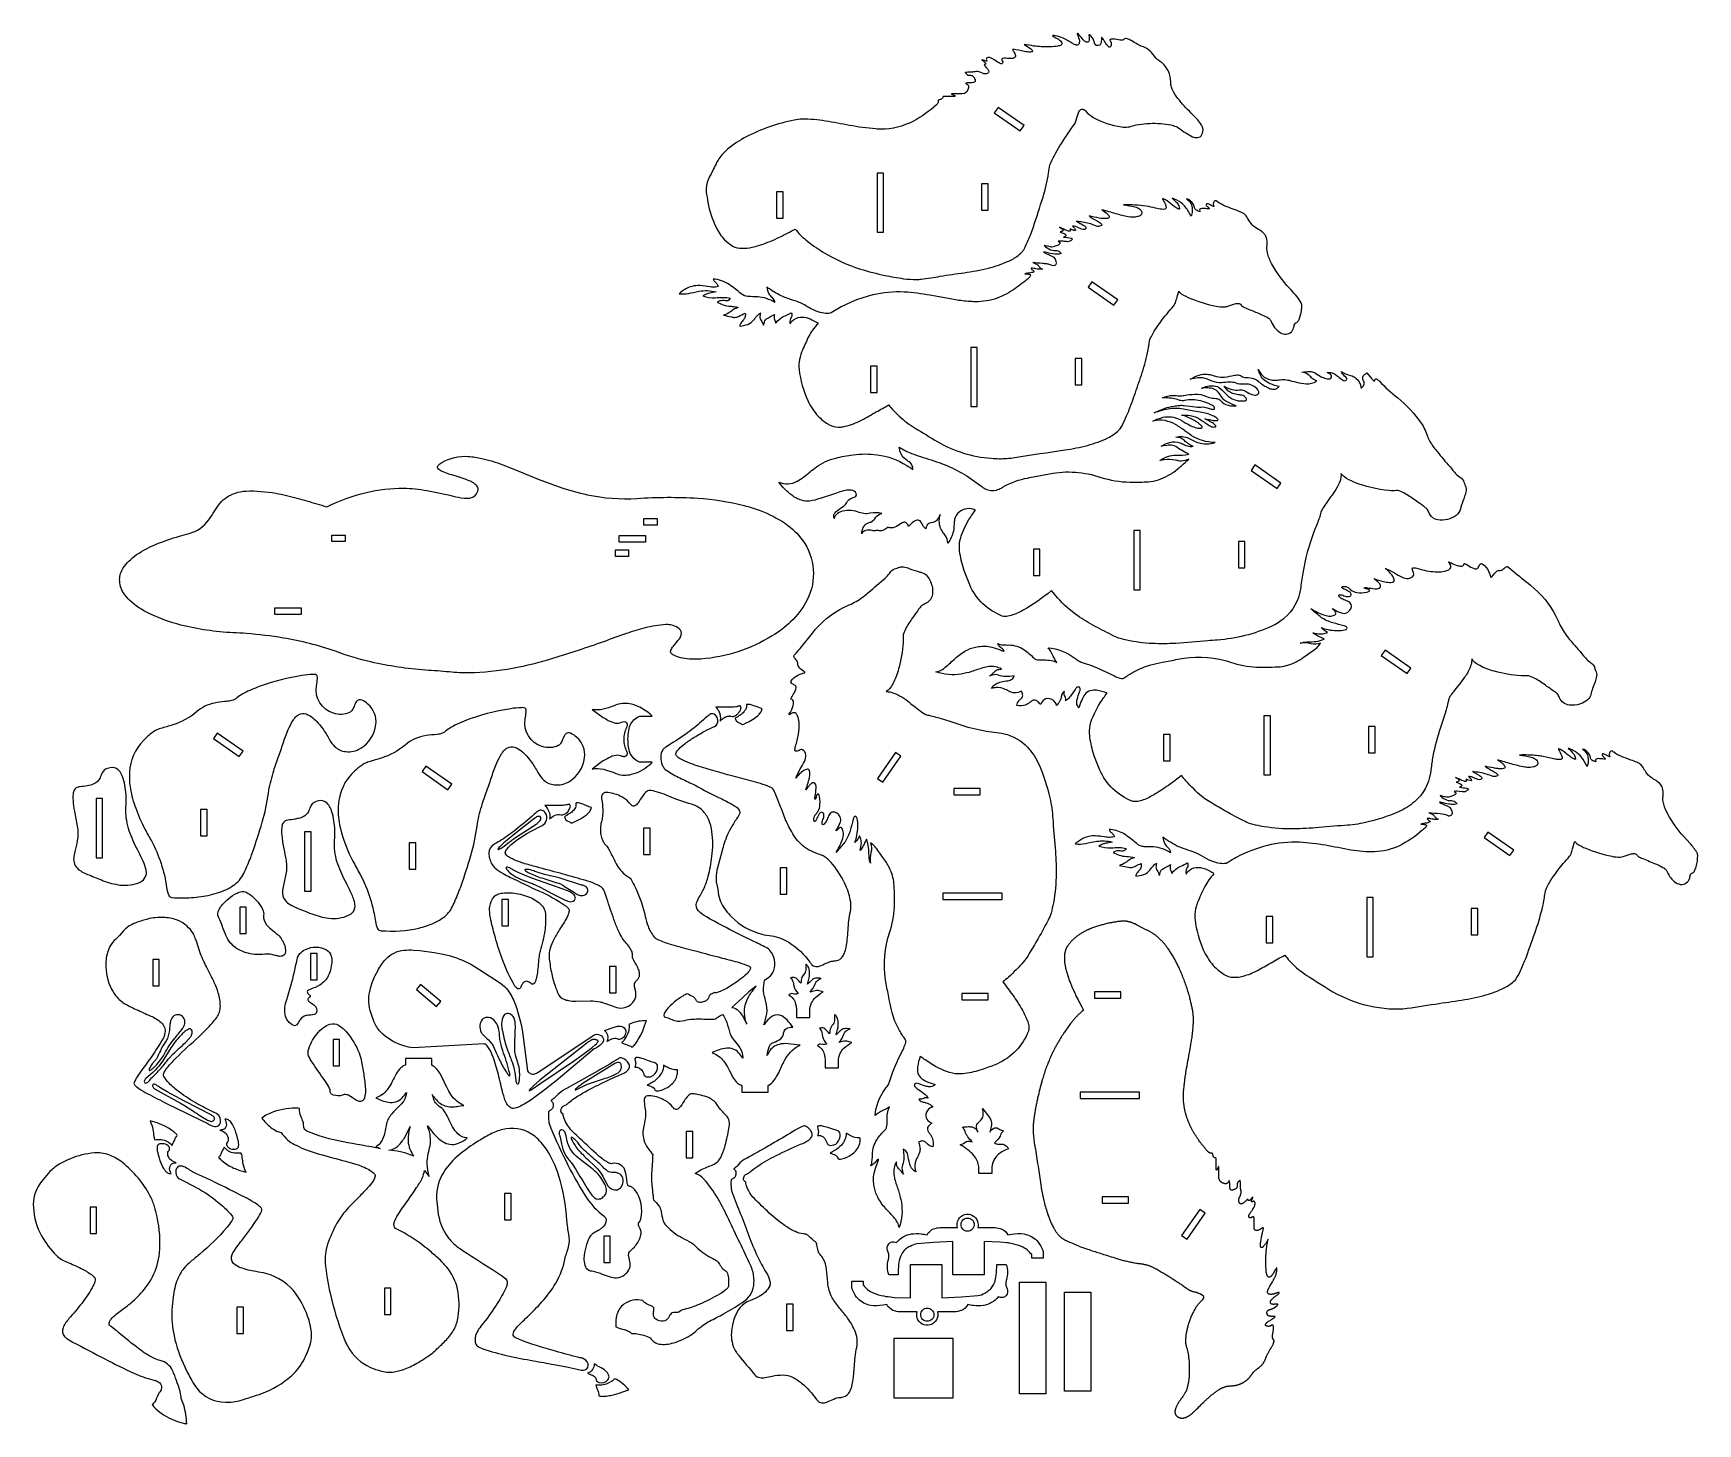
# Model space of a CAD drawing. Extents: x -17 to 110, y -12 to 93.
import ezdxf

# ---------------------------------------------------------------- set-up
doc = ezdxf.new("R2010")
doc.units = 0
doc.header["$MEASUREMENT"] = 0
doc.layers.get('0').update_dxf_attribs({"linetype": 'CONTINUOUS'})

msp = doc.modelspace()

# ---------------------------------------------------------------- linework, layer by layer
for points in [[(51.99, 88.36, 0.045765), (51.88, 88.33, 0.085392), (51.83, 88.3, 0.270084), (51.83, 88.26, -0.155524), (51.84, 88.15, -0.106179), (51.71, 87.97, -0.059849), (49.95, 86.72, -0.12135), (47.48, 86.11, -0.018777), (47.11, 86.13, -0.02375), (45.09, 86.4, 0.007388), (43.28, 86.73, 0.041253), (41.5, 86.87, 0.04256), (40.9, 86.8, 0.070776), (37.24, 85.52, 0.054023), (35.84, 84.59, 0.061178), (35.18, 83.86, 0.035664), (34.96, 83.48, -0.006169), (34.45, 82.48, 0.10457), (34.21, 81.62, 0.045088), (34.22, 81.35, 0.009362), (34.34, 80.56, 0.067318), (34.96, 78.66, 0.069149), (35.61, 77.72, 0.070385), (36.22, 77.24, 0.124563), (36.92, 77.07, 0.062804), (37.71, 77.15, 0.03693), (38.72, 77.45, 0.027852), (40.12, 78.08, -0.002601), (40.98, 78.52, 0.051242), (41.78, 77.71, 0.037033), (43.05, 76.81, 0.063555), (45.94, 75.49, 0.027573), (47.8, 75.01, 0.018205), (49.2, 74.76, 0.037736), (50.21, 74.7, 0.019133), (50.55, 74.72, 0.014206), (51.99, 74.94, -0.010694), (53.81, 75.21, 0.025676), (55.65, 75.56, 0.041068), (57.17, 76.08, 0.05122), (57.9, 76.51, 0.059607), (58.27, 76.86, 0.066934), (58.47, 77.23, 0.005853), (58.87, 78.14, 0.020313), (59.07, 78.69, 0.004539), (59.8, 80.95, 0.033882), (60.22, 82.79, -0.009899), (60.28, 83.2, -0.058154), (60.39, 83.55, -0.0364), (61.2, 85.03, -0.014394), (62.24, 86.57, 0.068044), (62.28, 86.65, -0.011916), (62.46, 87.28, -0.100766), (62.62, 87.56, -0.334065), (62.89, 87.6, -0.093819), (63.03, 87.5, 0.073989), (63.62, 87.01, 0.099729), (65.77, 86.29, 0.047178), (66.28, 86.28, 0.056264), (66.5, 86.33, -0.056071), (67.28, 86.5, -0.052406), (68.95, 86.53, -0.040053), (69.69, 86.39, -0.06295), (70.11, 86.2, 0.009215), (70.64, 85.83, 0.041703), (71.16, 85.54, 0.111318), (71.53, 85.47, 0.24613), (71.87, 85.7, 0.210201), (71.93, 86.19, 0.072373), (71.81, 86.46, 0.049684), (71.55, 86.82, 0.020699), (71.05, 87.34, -0.032231), (70.04, 88.45, -0.057584), (69.62, 89.14, -0.067565), (69.52, 89.49, 0.063282), (69.4, 90.31, 0.149728), (68.79, 91.19, 0.017309), (68.52, 91.38, -0.050117), (68.37, 91.52), (68.05, 91.93, 0.100712), (67.54, 92.32, 0.029824), (67.34, 92.39, -0.040943), (66.96, 92.57, -0.004163), (66.5, 92.84, 0.046669), (66.19, 92.98, 0.152031), (66.04, 92.99, 0.127881), (65.97, 92.93, -0.116879), (65.91, 92.9, -0.102905), (65.65, 92.88, 0.00781), (65.17, 92.96, 0.118057), (64.92, 92.93, 0.452792), (64.89, 92.85, -0.041071), (64.97, 92.69, -0.236998), (64.93, 92.38, -0.392635), (64.81, 92.35, -0.074806), (64.77, 92.38, -0.070029), (64.57, 92.62, 0.013525), (64.32, 93.02, 0.066694), (64.26, 93.07, 0.363856), (64.24, 93.07, 0.087247), (64.23, 92.99, -0.064556), (64.2, 92.63, -0.125783), (64.14, 92.52, -0.111228), (64.1, 92.49, -0.13889), (63.87, 92.47, -0.206783), (63.75, 92.56, -0.046443), (63.66, 92.83, 0.172416), (63.33, 93.28, 0.592582), (63.28, 93.24, 0.011999), (63.31, 93, -0.11036), (63.29, 92.8, -0.408153), (63.08, 92.73, -0.107605), (62.85, 92.91, -0.005633), (62.53, 93.31, 0.089906), (62.43, 93.39, 0.400838), (62.4, 93.38, 0.122856), (62.42, 93.29, -0.069238), (62.56, 92.81, -0.148336), (62.51, 92.56, -0.244572), (62.39, 92.5, -0.078726), (62.31, 92.51, -0.059878), (62.06, 92.61, 0.004281), (61.34, 93.02, 0.080643), (60.75, 93.21, 0.060639), (60.54, 93.22, 0.516318), (60.53, 93.2, 0.100556), (60.55, 93.17, -0.007739), (60.97, 92.94, -0.023764), (61.12, 92.82, -0.091897), (61.24, 92.68, -0.403661), (61.17, 92.5, -0.085014), (60.93, 92.42, -0.035292), (60.36, 92.37, -0.011492), (59.67, 92.37, -0.023477), (59.11, 92.43, -0.00305), (58.37, 92.54, -0.03964), (58.85, 92.24, -0.030091), (58.96, 92.15, -0.07111), (59.01, 92.07, -0.438074), (58.97, 91.99, -0.093632), (58.86, 91.97, -0.045101), (58.36, 92.02, -0.009395), (57.54, 92.19, 0.225978), (57.5, 92.18, 0.200152), (57.51, 92.1, -0.042099), (57.69, 91.79, -0.101956), (57.71, 91.65, -0.259277), (57.62, 91.52, -0.104089), (57.41, 91.48, -0.019524), (56.95, 91.5, 0.088616), (56.71, 91.47, 0.45428), (56.67, 91.37, -0.02235), (56.74, 91.23, -0.612701), (56.61, 91.08, -0.086216), (56.46, 91.14, -0.005051), (56.04, 91.41, 0.055097), (55.8, 91.53, 0.145317), (55.56, 91.54, 0.11207), (55.51, 91.5, 0.185859), (55.49, 91.44, 0.065549), (55.53, 91.32, -0.192725), (55.53, 91.28, -0.222072), (55.52, 91.28, -0.080526), (55.46, 91.28, -0.004875), (55.25, 91.36, 0.091508), (55.15, 91.39), (55.15, 91.39, 0.033077), (55.31, 91.25, -0.06428), (55.44, 91.12, -0.399963), (55.42, 91.04, 0.073702), (55.35, 91.02, 0.277808), (55.35, 90.96, 0.086398), (55.41, 90.89, -0.014232), (55.62, 90.66, -0.180318), (55.69, 90.48, -0.205004), (55.63, 90.39, -0.219208), (55.36, 90.31, -0.066459), (55.25, 90.34), (55.02, 90.44, 0.161298), (54.65, 90.48, -0.034923), (54.38, 90.45, -0.012629), (54, 90.43, 0.084237), (53.9, 90.42, 0.492802), (53.9, 90.39, -0.076611), (54.03, 90.26, 0.175027), (54.13, 90.21, 0.079902), (54.3, 90.21, -0.231384), (54.51, 90.1, -0.15017), (54.65, 89.77, -0.109203), (54.63, 89.71, -0.162137), (54.53, 89.66, -0.044015), (54.27, 89.64, 0.004798), (53.99, 89.62, 0.062944), (53.93, 89.6), (53.93, 89.59, 0.211487), (53.96, 89.56, -0.37312), (54.15, 89.28, -0.400312), (53.63, 88.8, 0.001561), (52.97, 88.81, 0.028338), (52.86, 88.8, 0.234948), (52.84, 88.79, 0.13758), (52.86, 88.76, -0.01089), (53.09, 88.66, -0.093151), (53.12, 88.63, -0.401469), (53.12, 88.61, -0.085621), (53.09, 88.6, -0.041252), (52.76, 88.59, 0.006826), (52.21, 88.6), (52.21, 88.59, -0.283141), (52.07, 88.39, -0.062223)], [(58.43, 75.13, 0.01765), (58.68, 75.11, -0.083047), (58.82, 75.07, -0.375649), (58.85, 74.99, -0.108822), (58.72, 74.82, -0.029413), (57.66, 73.98, -0.061178), (56.31, 73.28, -0.088262), (54.66, 73.01, -0.034462), (53.55, 73.09, -0.00988), (53.02, 73.17), (51.21, 73.5, 0.029439), (49.26, 73.74, 0.07433), (46.87, 73.52, 0.087098), (43.72, 72.17, -0.107805), (43.53, 72.12, -0.072482), (43.02, 72.16, -0.083169), (41.87, 72.65, 0.051413), (41.06, 73.04, -0.01305), (40.19, 73.34, -0.05714), (39.09, 73.93, -0.010862), (38.82, 74.12, 0.084035), (38.98, 73.61, 0.084828), (39.19, 73.36, -0.121548), (39.4, 73.04, -0.040926), (39.41, 72.95, 0.132627), (38.13, 73.38, 0.006149), (37.39, 73.4, -0.152205), (36.88, 73.6, 0.025742), (35.97, 74.31, 0.132101), (34.74, 74.73, 0.14683), (34.86, 74.54, -0.010952), (35.01, 74.4, -0.109544), (35.13, 74.16, -0.098304), (34.73, 74.11, -0.026079), (34.52, 74.13, 0.02559), (33.73, 74.23, 0.152656), (32.6, 73.95, 0.057033), (32.16, 73.61, 0.07184), (32.86, 73.64, 0.005383), (33.66, 73.8, -0.108055), (34.98, 73.76, -0.022149), (34.46, 73.66, 0.054939), (34.17, 73.56, 0.017868), (33.96, 73.46, 0.099946), (34.9, 73.31, -0.020417), (35.53, 73.34, -0.054843), (36.03, 73.28, -0.127435), (35.93, 73.12, -0.154716), (35.78, 73.07, -0.042023), (35.57, 73.09, 0.135898), (35.14, 73.03, 0.045196), (35.05, 72.97, 0.015402), (35.5, 72.78, 0.086552), (36.1, 72.66, -0.02853), (36.48, 72.61, -0.030218), (36.66, 72.57, 0.092201), (36.29, 72.41, 0.012182), (35.97, 72.19, -0.097489), (35.52, 71.99, 0.001872), (36.13, 71.85, 0.046271), (36.39, 71.82, 0.101332), (36.67, 71.89, -0.014141), (37.18, 72.14, -0.118694), (37.17, 71.87, -0.100278), (37.04, 71.63, 0.039345), (36.85, 71.39, 0.099743), (36.76, 71.16, 0.064327), (37.37, 71.29, 0.13033), (37.84, 71.63, -0.026601), (38.11, 71.97, -0.069858), (38.35, 72.16, 0.117293), (38.3, 71.81, 0.090339), (38.35, 71.67, -0.016754), (38.51, 71.35, -0.047036), (38.56, 71.22, -0.007849), (38.67, 71.55, -0.161317), (38.79, 71.7, -0.003536), (39.41, 72.05, 0.11454), (39.38, 71.74, 0.082027), (39.43, 71.6, -0.024732), (39.48, 71.45, -0.047016), (39.5, 71.37, -0.127981), (40.07, 71.88, 0.031193), (40.67, 72.17, -0.100056), (40.73, 72.01, -0.182431), (40.66, 71.81, 0.190044), (40.58, 71.45, 0.046811), (40.6, 71.33, -0.22884), (41.2, 71.8, -0.120494), (41.81, 71.8, -0.066101), (42.39, 71.57, -0.014502), (42.6, 71.45, -0.092022), (42.71, 71.34, 0.024673), (42.3, 70.85, 0.038296), (42.01, 70.39, 0.012444), (41.53, 69.34, 0.043213), (41.3, 68.63, 0.080094), (41.27, 67.85, 0.078303), (41.93, 65.5, 0.075992), (42.72, 64.32, 0.068794), (43.45, 63.73, 0.024706), (43.71, 63.6, 0.118126), (44.43, 63.49, 0.040982), (44.77, 63.55, 0.069539), (46.02, 64.02, 0.00617), (47.13, 64.64, -0.002561), (48.08, 65.17, 0.052301), (48.88, 64.31, 0.04448), (50.09, 63.41, 0.001777), (51.8, 62.37, 0.111888), (55.85, 61.12, 0.011711), (56.46, 61.09, 0.043792), (57.65, 61.18, -0.003277), (61.46, 61.75, 0.024857), (63.18, 62.1, 0.045516), (64.73, 62.67, 0.075518), (65.54, 63.24, 0.094162), (65.9, 63.78, -0.007569), (66.24, 64.54, 0.011841), (66.33, 64.76, 0.00842), (66.88, 66.29, 0.003798), (67.4, 67.83, 0.035024), (67.82, 69.57, 0.007881), (67.86, 69.87, -0.077883), (68.03, 70.38, -0.024608), (68.25, 70.77, -0.034388), (69.22, 72.1, -0.006311), (69.71, 72.67, 0.067531), (69.82, 72.84, 0.019254), (69.89, 73.03, 0.015085), (70.02, 73.48, -0.012002), (70.12, 73.8, 0.122394), (70.29, 73.62, 0.051584), (71, 73.26, 0.048953), (72.94, 72.67, 0.046076), (73.6, 72.62, 0.084431), (73.85, 72.67, -0.048405), (74.45, 72.87, -0.112977), (74.71, 72.87, -0.201127), (74.85, 72.76, 0.060267), (74.9, 72.7, 0.051245), (75.18, 72.54, 0.016775), (75.62, 72.36, -0.007083), (76.48, 72, -0.033971), (76.93, 71.76, -0.121555), (77.1, 71.58, 0.151862), (77.83, 70.65, 0.349199), (78.67, 70.73, 0.054214), (78.75, 70.83, 0.074047), (78.89, 71.24, -0.105201), (78.96, 71.37, -0.131615), (79.07, 71.42, 0.131162), (79.14, 71.48, 0.066959), (79.25, 71.67, 0.078626), (79.43, 72.35, 0.034123), (79.46, 72.7, 0.1358), (79.37, 73, 0.051246), (79, 73.51, 0.012534), (78.52, 74.03, -0.06291), (77.16, 75.91, -0.058346), (76.84, 76.73, -0.099086), (76.83, 77.31, 0.103753), (76.76, 77.9, 0.116919), (76.53, 78.24, 0.063367), (76.12, 78.53, -0.147917), (75.39, 79.28, 0.057846), (75.16, 79.61, 0.082299), (74.94, 79.77, 0.018825), (74.71, 79.87, -0.013667), (73.49, 80.34, -0.070166), (72.96, 80.67, 0.279584), (72.88, 80.67, 0.337705), (72.74, 80.34), (72.77, 80.26, -0.137021), (72.77, 80.24, -0.294462), (72.74, 80.24, -0.0505), (72.44, 80.39, 0.135048), (72.24, 80.45, 0.380433), (72.19, 80.39, 0.203012), (72.21, 80.3, 0.012223), (72.42, 80.11, -0.279154), (72.43, 80.08, -0.266862), (72.42, 80.07, -0.077412), (72.33, 80.06, 0.015618), (71.95, 80.1, 0.084383), (71.76, 80.07, 0.369443), (71.69, 79.97, 0.009055), (71.73, 79.85, -0.042889), (71.45, 79.96, -0.06075), (71.37, 80.02, -0.094619), (71.33, 80.08, -0.04884), (71.29, 80.24, 0.204825), (70.84, 80.77, 0.054023), (70.71, 80.82, -0.068146), (70.98, 80.55, -0.13977), (71.12, 80.15, -0.037042), (71.11, 79.68, -0.059965), (71.06, 79.5, 0.040213), (70.62, 80.2, 0.067193), (70.3, 80.52, 0.05733), (69.62, 80.88, -0.004586), (69.92, 80.58, -0.071132), (70.12, 80.29, -0.087223), (70.16, 80.1, -0.210267), (70.14, 80.05, -0.181614), (70.12, 80.04, -0.083505), (70.04, 80.07, -0.030799), (69.77, 80.24, -0.005578), (69.23, 80.67, 0.054343), (68.99, 80.8, 0.031047), (68.9, 80.83, 0.303669), (68.88, 80.83, 0.303669), (68.88, 80.81, -0.013291), (69.07, 80.44, -0.035452), (69.16, 80.19, -0.418375), (69.05, 80.04, -0.094139), (68.81, 80.03, -0.033226), (68.35, 80.12, 0.008896), (67.63, 80.27, 0.044225), (65.92, 80.36, -0.031803), (66.77, 80.21, -0.088983), (67.15, 80.05, -0.200095), (67.31, 79.8, -0.26575), (67.21, 79.57, -0.122586), (66.97, 79.47, -0.107483), (66.27, 79.46, -0.025718), (65.34, 79.69, 0.002583), (64.28, 80, -0.059548), (64.7, 79.66, -0.033576), (64.79, 79.55, -0.130224), (64.82, 79.44, -0.28517), (64.76, 79.36, -0.113288), (64.61, 79.32, -0.05069), (64.07, 79.36, -0.014931), (63.3, 79.52, 0.039856), (63.46, 79.4, -0.014217), (64.07, 79.05, -0.030608), (64.21, 78.94, -0.147068), (64.27, 78.85, -0.292635), (64.24, 78.8, -0.171862), (63.95, 78.73, -0.085533), (63.66, 78.82, 0.05968), (63.18, 78.98, 0.022366), (62.67, 79.07, -0.010951), (62.34, 79.13, 0.039813), (62.62, 78.96, -0.016282), (62.94, 78.78, -0.119726), (63.06, 78.66, -0.357061), (63.01, 78.52, -0.11107), (62.95, 78.5, -0.136921), (62.73, 78.53, 0.005217), (62.27, 78.71, 0.076795), (62.05, 78.75, -0.026095), (62.22, 78.54, -0.068845), (62.27, 78.45, -0.5124), (62.23, 78.41, -0.071328), (62.04, 78.46, 0.00999), (61.85, 78.54, -0.059868), (61.89, 78.44, -0.490615), (61.82, 78.36, -0.070582), (61.53, 78.45, -0.013494), (61.25, 78.58, 0.02499), (61.06, 78.66, -0.108111), (61.3, 78.5, -0.439882), (61.28, 78.37, -0.077658), (61.23, 78.35, 0.015682), (61.11, 78.31, -0.009452), (61.41, 78.18, -0.098133), (61.54, 78.09, -0.312432), (61.53, 78.01, -0.122421), (61.47, 77.96, -0.020118), (61.36, 77.91, -0.030814), (61.95, 77.84, -0.247196), (62.03, 77.77, -0.249123), (62.02, 77.73, -0.19784), (61.66, 77.57, -0.049988), (61.33, 77.6, 0.044824), (61.07, 77.62, 0.049556), (60.95, 77.61, -0.09315), (61.07, 77.49, -0.350084), (61.03, 77.37, -0.066439), (60.99, 77.33, -0.038632), (60.8, 77.26, -0.115483), (60.48, 77.16, -0.050933), (60.36, 77.17, -0.032011), (59.89, 77.29, 0.082858), (59.99, 77.18, 0.119383), (60.52, 76.92, 0.046208), (60.78, 76.9, -0.176906), (61.05, 76.8, -0.030645), (61.19, 76.66, -0.067123), (61.03, 76.62, -0.066685), (60.37, 76.68, -0.005513), (59.84, 76.8, 0.153889), (59.9, 76.74, 0.057842), (60.16, 76.62), (60.48, 76.48, -0.296108), (60.8, 75.93, -0.489621), (60.49, 75.75, -0.063653), (60.34, 75.82, 0.067642), (60.09, 75.88, 0.023287), (59.75, 75.91, -0.007783), (59.03, 75.98, -0.073618), (59.33, 75.85, -0.104716), (59.5, 75.68, 0.120615), (59.65, 75.54, 0.05159), (59.76, 75.48, -0.060479), (59.43, 75.48, -0.015883), (59.09, 75.54, 0.033163), (58.93, 75.56, 0.303377), (58.9, 75.54, 0.303377), (58.91, 75.52, 0.037652), (58.96, 75.46, 0.028635), (59.13, 75.31, -0.167251), (59.02, 75.24, -0.04756), (58.67, 75.18, 0.022912)], [(56.85, 58.99, -0.077466), (58.62, 59.62, -0.008294), (59.2, 59.73, -0.002048), (60.29, 59.95, -0.129787), (64.19, 59.67, 0.068698), (66.39, 59.31, 0.017049), (67.19, 59.31, 0.006651), (67.8, 59.34, 0.108482), (69.29, 59.8, 0.049659), (70.03, 60.31, 0.013223), (70.32, 60.55, 0.004931), (70.87, 61.06, -0.12232), (70.32, 60.9, -0.038295), (70.19, 60.91, -0.019785), (69.84, 60.98, 0.070803), (69.01, 61.01, 0.021199), (68.68, 60.96, -0.046135), (69.28, 61.26, -0.102521), (69.88, 61.36, 0.060237), (70.88, 61.42, 0.048051), (70.79, 61.48, -0.047651), (70.26, 61.75, 0.0388), (69.88, 62.01, 0.124115), (69.41, 62.11, 0.028349), (69.2, 62.1), (68.78, 62.03, -0.07817), (69.42, 62.33, -0.152169), (70.21, 62.3, -0.030845), (70.55, 62.14, 0.088928), (70.99, 62.02, 0.071439), (71.2, 62.03, -0.115922), (70.61, 62.4, 0.073118), (70.33, 62.62, 0.072571), (70.12, 62.69, 0.018274), (69.9, 62.72, -0.180739), (70.86, 62.65, -0.012361), (71.26, 62.45, 0.159025), (72.57, 62.25, 0.021987), (72.88, 62.31, -0.05908), (71.91, 62.46, -0.062738), (71.22, 62.76, -0.036683), (70.6, 63.19, 0.029221), (69.86, 63.68, 0.068833), (69.09, 63.98, 0.12348), (68.15, 63.95, -0.058484), (68.92, 64.23, -0.17112), (70.15, 64.08, -0.01834), (70.52, 63.87, 0.007839), (71.04, 63.59, 0.043634), (71.47, 63.42, 0.079402), (71.74, 63.4, 0.054508), (71.86, 63.42, 0.474546), (71.89, 63.51, 0.106137), (71.72, 63.69, 0.050727), (71.1, 64.09, 0.039084), (70.54, 64.34, 0.021841), (70.33, 64.4, -0.036845), (70.98, 64.37, -0.108252), (71.72, 64.08, 0.002804), (72.42, 63.61, 0.051985), (72.61, 63.51, 0.143367), (72.9, 63.52, 0.347744), (72.93, 63.57, 0.16424), (72.91, 63.61, 0.090236), (72.57, 63.87, 0.018122), (72.22, 64.05, -0.028444), (72.1, 64.11), (72.1, 64.11, -0.027185), (72.56, 64.03, 0.02939), (72.9, 63.98, 0.040727), (73.02, 63.99, 0.101553), (73.09, 64.02, 0.350812), (73.09, 64.09, 0.104903), (72.98, 64.19, 0.057569), (72.69, 64.35, 0.062917), (71.74, 64.63, -0.003756), (71.12, 64.72), (70.47, 64.85, 0.091707), (69.3, 64.85, 0.027574), (68.77, 64.73, 0.010133), (68.25, 64.57, -0.019345), (69.03, 64.91, -0.052311), (69.73, 65.08, -0.014005), (70.19, 65.14, -0.049983), (70.52, 65.13, 0.003046), (71.37, 65.02, 0.044691), (71.94, 65.02, -0.075203), (72.18, 64.98, -0.003986), (72.51, 64.87, 0.117913), (72.77, 64.84, 0.487541), (72.83, 64.96, 0.146335), (72.62, 65.16, 0.048946), (72.22, 65.33, 0.014104), (71.76, 65.48, 0.125144), (70.55, 65.5, -0.111025), (70.19, 65.52, 0.077233), (69.12, 65.71, 0.020813), (68.87, 65.71, -0.116459), (69.66, 65.89, -0.007046), (70.18, 65.86, 0.052828), (70.53, 65.89, -0.035822), (71.32, 65.99, -0.113588), (72.23, 65.81, 0.075337), (72.66, 65.68, 0.016658), (72.92, 65.67, -0.147693), (73.23, 65.55, -0.026124), (73.4, 65.39, 0.155137), (74.03, 65.11, 0.038), (74.47, 65.09, -0.004554), (73.84, 65.37, -0.154453), (73.32, 65.84, 0.071573), (73.06, 66.19, 0.152867), (72.54, 66.44, 0.05997), (72.09, 66.46, 0.014132), (71.84, 66.43, -0.145589), (72.77, 66.62, -0.132228), (73.24, 66.44, -0.032101), (73.76, 65.93, 0.209951), (74.95, 65.47, 0.030297), (75.15, 65.48, 0.140447), (75.26, 65.53, 0.178554), (75.26, 65.56, 0.130823), (75.22, 65.68, 0.202737), (74.9, 65.91, 0.004214), (74.53, 65.96, -0.053329), (74.1, 66.09, -0.099799), (73.78, 66.32, -0.016819), (73.55, 66.6, 0.050527), (74.15, 66.34, 0.110499), (74.73, 66.31, -0.123759), (75.07, 66.26, -0.018266), (75.46, 66.05, 0.087989), (75.89, 65.92, 0.239585), (76.18, 66.03, 0.143445), (76.2, 66.1, 0.134638), (76.11, 66.32, 0.230206), (75.28, 66.75, 0.042701), (75.02, 66.74, -0.112495), (74.46, 66.83, 0.083233), (73.95, 66.9, 0.019544), (73.37, 66.86, -0.112088), (72.66, 66.97, -0.008377), (72.29, 67.13, 0.115285), (71.57, 67.23, 0.043674), (70.99, 67.12, -0.052281), (71.66, 67.44, -0.116171), (72.28, 67.5, -0.027076), (72.47, 67.47), (72.98, 67.34, 0.084373), (73.59, 67.29, 0.028564), (74.34, 67.42, -0.031217), (74.55, 67.45, -0.046203), (74.71, 67.44, -0.105933), (74.87, 67.36, 0.155265), (75.22, 67.25, -0.087596), (75.84, 67.15, -0.10749), (76.08, 67.03, 0.072014), (76.74, 66.56, 0.015698), (77, 66.43, 0.075665), (77.3, 66.36, 0.169673), (77.56, 66.43, -0.012934), (77.73, 66.56, -0.067785), (76.84, 66.89, -0.182321), (76.24, 67.58, -0.02277), (76.15, 67.86, 0.061476), (76.47, 67.41, 0.157646), (77.1, 67.08, 0.082128), (77.61, 67.06, -0.032955), (78.07, 67.1, -0.05525), (78.5, 67.04, 0.015646), (79.24, 66.85, 0.056775), (79.98, 66.78, 0.086694), (80.4, 66.88, 0.088917), (80.59, 67.01, -0.109428), (80.25, 67.18, -0.01744), (80.02, 67.41, 0.150611), (79.47, 67.66, -0.028592), (80.02, 67.71, -0.05644), (80.32, 67.67, -0.07497), (80.49, 67.59, 0.03633), (80.99, 67.29, 0.05804), (81.39, 67.15, 0.127341), (81.6, 67.16, 0.481067), (81.69, 67.43, 0.101239), (81.57, 67.54, 0.009301), (81.39, 67.63, -0.163667), (81.93, 67.53, -0.043557), (82.22, 67.33, -0.015588), (82.54, 67.07, 0.152329), (82.7, 67, 0.214585), (82.84, 67.06, 0.073441), (82.88, 67.13, 0.192383), (82.87, 67.19, 0.090613), (82.79, 67.29, -0.058617), (82.51, 67.6, -0.031607), (82.45, 67.72, 0.077441), (82.82, 67.51, 0.014907), (83.28, 67.37, -0.118458), (83.59, 67.19, -0.212099), (83.94, 66.49), (83.95, 66.48, 0.299542), (83.96, 66.47, 0.453322), (84.15, 67.01, -0.130464), (84.08, 67.23, -0.19971), (84.18, 67.44, -0.062418), (84.4, 67.6), (84.76, 67.18, 0.0058), (84.92, 67.01, 0.13208), (84.96, 66.98, 0.31369), (84.98, 66.99, 0.020458), (85.03, 67.12, -0.349283), (85.1, 67.14, -0.324644), (85.17, 67.14, -0.027643), (85.35, 66.98, 0.043094), (86.74, 65.71, -0.072943), (88.52, 63.79, -0.06937), (89, 62.79, 0.064235), (89.42, 62.04, 0.014309), (89.62, 61.78, 0.012492), (90.58, 60.63, -0.004148), (91.06, 60.06, 0.061256), (91.43, 59.7, -0.009953), (91.58, 59.6, -0.163725), (91.81, 59.2, 0.033827), (91.89, 59, -0.140222), (91.93, 58.66, -0.067632), (91.82, 58.23, 0.014403), (91.57, 57.51, 0.019955), (91.5, 57.26, -0.168065), (91.18, 56.78, -0.202517), (89.79, 56.44, -0.23286), (89.16, 56.9, 0.010477), (89.03, 57.17, 0.083914), (88.91, 57.32, 0.019193), (88.7, 57.49, 0.002948), (88.16, 57.86, 0.030715), (87.31, 58.43, 0.046204), (86.85, 58.64, 0.070542), (86.64, 58.67, -0.055782), (86.09, 58.67, -0.069534), (83.41, 59.31, -0.054937), (82.69, 59.71, -0.062009), (82.43, 59.96, -0.11579), (82.36, 59.41, -0.057571), (82.04, 58.76, -0.014177), (81.83, 58.44, -0.001808), (81.2, 57.55, 0.048267), (80.94, 57.11, 0.053543), (80.89, 56.92, -0.032799), (80.76, 56.5, -0.001182), (80.38, 55.54, 0.050203), (79.53, 52.39, -0.001096), (79.35, 51.18, -0.179531), (78.12, 48.97, -0.075982), (77.14, 48.35, -0.086689), (73.05, 47.31, -0.006698), (72.32, 47.26, -0.00483), (69.89, 47.06, -0.025308), (68.1, 47.05, -0.039353), (66.16, 47.3, -0.013854), (65.66, 47.43, -0.040061), (65.19, 47.62, -0.00145), (63.75, 48.35, -0.025729), (62.42, 49.17, -0.060129), (60.91, 50.52, -0.015158), (60.45, 51.07, -0.044175), (58.28, 49.58, -0.045913), (57.38, 49.18, -0.079791), (56.89, 49.1, -0.074661), (56.7, 49.14, -0.198744), (54.23, 51.5, -0.010998), (53.84, 52.51, -0.047383), (53.49, 53.9, -0.060687), (53.46, 54.69, -0.057482), (53.59, 55.22, -0.062522), (54.28, 56.63, -0.017087), (54.66, 57.18, 0.300286), (53.42, 57.03, 0.184286), (53.08, 56.47, 0.032509), (53.06, 56.29, -0.028759), (52.99, 55.58, -0.125891), (52.56, 54.67, 0.158118), (52.4, 55.24, 0.012289), (52.2, 55.51, -0.079871), (51.98, 55.93, -0.091742), (51.93, 56.53, -0.025713), (51.98, 56.84, -0.084534), (51.71, 56.4, -0.134701), (51.43, 56.23, -0.016605), (51.2, 56.19, 0.2525), (50.97, 56, 0.059575), (50.9, 55.76, -0.07477), (50.73, 55.95), (50.52, 56.29, 0.318047), (50.23, 56.43, 0.115857), (49.87, 56.22, 0.017302), (49.59, 55.95, 0.1015), (49.43, 56.2, 0.282727), (49.17, 56.24, 0.045738), (49.09, 56.21), (48.68, 55.95, -0.18395), (48.13, 55.85, -0.049964), (48, 55.89, -0.067609), (47.69, 55.66, -0.167125), (47.39, 55.62, 0.112454), (47.05, 55.62, -0.06006), (46.9, 55.62, 0.031409), (46.55, 55.67, 0.224368), (46.12, 55.5, 0.043079), (46.03, 55.39, -0.093148), (46.15, 55.87, -0.173538), (46.48, 56.19, 0.009954), (46.72, 56.28, 0.132246), (47.11, 56.64, -0.191244), (47.56, 56.93, 0.094208), (46.67, 56.94, -0.15346), (45.72, 57.05, 0.17786), (44.42, 57.05, 0.151126), (44.02, 56.74, 0.082325), (43.94, 56.55, -0.241662), (43.96, 56.92, -0.092711), (44.18, 57.16, -0.019299), (44.61, 57.45, 0.042738), (44.8, 57.6, 0.082819), (44.89, 57.77, -0.170782), (45.26, 58.09, -0.005428), (45.51, 58.19, 0.234932), (45.62, 58.32, 0.35305), (45.35, 58.68, 0.069636), (45.17, 58.71, 0.068217), (44.64, 58.64, 0.011631), (44.11, 58.48, 0.003925), (42.88, 58.07, -0.047624), (42.07, 57.87, -0.122497), (41.45, 57.93, -0.073814), (40.71, 58.32, -0.089923), (39.74, 59.31, 0.231402), (41.13, 59.38, 0.046301), (41.62, 59.7, -0.010595), (42.59, 60.46, -0.093483), (44.05, 61.14, -0.022408), (45.37, 61.39, -0.063593), (47.2, 61.39, -0.105366), (49.45, 60.58, -0.011739), (49.9, 60.28, 0.244852), (49.71, 60.79, 0.017076), (49.37, 61.03, -0.174603), (48.93, 61.68, -0.040088), (48.88, 61.97, 0.053484), (49.82, 61.49, 0.016946), (50.5, 61.25, -0.011275), (52.1, 60.72, -0.079761), (55.07, 59.03, 0.042669), (55.41, 58.8, 0.184617), (56.27, 58.71, 0.073079), (56.64, 58.86, 0.010143)], [(-1.73, 47.87, -0.048878), (-5.68, 48.45, -0.046852), (-8.1, 49.33, -0.076476), (-9.56, 50.32, -0.057339), (-10.05, 50.89, -0.148204), (-10.34, 51.92, -0.136588), (-10.07, 52.79, -0.06527), (-9.64, 53.31, -0.047104), (-9.05, 53.8, -0.050602), (-7.52, 54.61, -0.030854), (-5.8, 55.2, -0.005833), (-5.07, 55.4, 0.173152), (-3.57, 56.44, 0.019615), (-3.13, 57.11, -0.028709), (-2.71, 57.7, -0.14828), (-1.55, 58.48, -0.062568), (-0.74, 58.63, -0.055794), (1.52, 58.46, -0.022927), (3.13, 58.1, -0.00608), (3.89, 57.88, -0.000652), (5.39, 57.44, -0.054496), (8.4, 58.53, -0.059248), (11.22, 58.85, -0.037564), (13, 58.67, -0.019111), (14.99, 58.25, 0.031811), (15.82, 58.1, 0.02051), (16.13, 58.09, 0.319528), (16.88, 58.63, 0.266374), (16.79, 59.03, 0.067307), (16.65, 59.16, 0.048719), (16.4, 59.32, 0.035757), (15.99, 59.5, 0.008485), (14.74, 59.9, -0.011395), (14.24, 60.08, -0.077706), (13.9, 60.28, -0.233752), (13.81, 60.46, -0.166477), (13.87, 60.6, -0.069672), (14.13, 60.8, -0.145957), (16.14, 61.26, -0.04794), (17.17, 61.11, -0.031823), (18.77, 60.62, -0.010841), (20.29, 60.01, 0.016842), (23.05, 58.95, 0.026706), (25.2, 58.35, 0.067088), (28.95, 58.07, -0.032685), (33.57, 58.09, -0.04507), (37.1, 57.53, -0.023575), (38.31, 57.15, -0.058692), (40.23, 56.16, -0.080834), (41.53, 54.9, -0.283166), (41.88, 50.36, -0.088092), (40.63, 48.7, -0.05292), (39.22, 47.63, -0.118379), (33.82, 45.87, -0.059823), (32.43, 45.93, -0.074183), (31.81, 46.14, -0.043802), (31.58, 46.28, -0.274695), (31.51, 46.47, -0.060092), (31.53, 46.54, -0.077754), (31.72, 46.84, 0.02763), (32.18, 47.42, 0.092193), (32.32, 47.72, 0.288349), (32.17, 48.16, 0.124217), (31.7, 48.41, 0.045844), (31.3, 48.49, 0.03225), (31.14, 48.49, 0.046025), (29.58, 48.24, 0.024282), (28.15, 47.81, 0.002034), (26.42, 47.19, -0.011865), (22.54, 45.91, -0.02595), (19.51, 45.16, -0.041116), (16.2, 44.82, -0.027392), (14.7, 44.89, 0.006425), (12.89, 45.03, -0.036475), (8.75, 45.65, -0.03226), (6.05, 46.46, 0.042443), (2.09, 47.47, 0.022581), (-0.71, 47.81, 0.007263)], [(66.74, 44.93, -0.059496), (67.99, 45.43, -0.027114), (68.87, 45.63, 0.00707), (70.04, 45.86, -0.118436), (73.64, 45.75, -0.00786), (74.29, 45.55, 0.061213), (76.26, 45.25, 0.012752), (76.77, 45.25, 0.00818), (77.66, 45.28, 0.089353), (78.83, 45.57, 0.051449), (79.56, 45.98, 0.005478), (80.43, 46.6, 0.046223), (80.78, 46.93, 0.026547), (80.89, 47.07, -0.139855), (80.15, 47.04, 0.096415), (79.34, 47.08, -0.049385), (79.85, 47.18, -0.020223), (80.23, 47.19, 0.067295), (80.84, 47.28, 0.014774), (81.16, 47.39, 0.044139), (81.11, 47.42, 0.009954), (80.76, 47.58, -0.071673), (80.3, 47.87, 0.066243), (80.89, 47.78, 0.087484), (81.24, 47.83, 0.025089), (81.41, 47.9, -0.067829), (81.03, 48.16, -0.031851), (80.92, 48.27, 0.018936), (81.3, 48.14, 0.088966), (82.6, 48.06, 0.05601), (82.82, 48.12, 0.243836), (82.9, 48.21, 0.265565), (82.85, 48.31, 0.077449), (82.67, 48.4, -0.005662), (81.82, 48.62, -0.069674), (80.96, 49.01, -0.023677), (80.84, 49.1, -0.004547), (80.15, 49.69, 0.041918), (81.1, 49.23, 0.053763), (81.51, 49.14, 0.090467), (81.84, 49.17, 0.074055), (82.01, 49.26, 0.323043), (82.05, 49.37, 0.107249), (81.93, 49.54, -0.047536), (81.79, 49.7, 0.066235), (82.48, 49.37, 0.174076), (82.86, 49.37, 0.165589), (83.17, 49.69, 0.050507), (83.22, 49.83, 0.288207), (83.1, 50.17, 0.073325), (82.94, 50.26, -0.014116), (82.57, 50.42, -0.085903), (82.31, 50.6, -0.162536), (82.26, 50.69, -0.318767), (82.3, 50.74, -0.128668), (82.49, 50.74, 0.008322), (82.83, 50.63, 0.159989), (83.13, 50.66, 0.454305), (83.19, 50.86, 0.132084), (83.03, 51.01, 0.032328), (82.66, 51.18, -0.154478), (82.5, 51.3, -0.348708), (82.52, 51.36, -0.119073), (82.58, 51.39, -0.186777), (83, 51.28, -0.02424), (83.18, 51.13, 0.130276), (83.65, 50.93, 0.086555), (84.39, 50.95, 0.079177), (84.57, 51.02, 0.209394), (84.61, 51.07, 0.239226), (84.58, 51.12, 0.058865), (84.48, 51.17, 0.019518), (84.21, 51.25, -0.098523), (84.17, 51.27, -0.343301), (84.17, 51.28, -0.098484), (84.44, 51.29, 0.018002), (85, 51.21, 0.124855), (85.34, 51.25, 0.480976), (85.41, 51.54, 0.058956), (85.34, 51.63, 0.035816), (85.1, 51.85, -0.008385), (84.92, 51.99, 0.029282), (85.66, 51.75, 0.037364), (86.11, 51.69, 0.061821), (86.33, 51.7, 0.066981), (86.42, 51.73, 0.259611), (86.48, 51.83, 0.078992), (86.47, 51.9, 0.117333), (86.2, 52.38, 0.045163), (85.8, 52.75, -0.020159), (86.51, 52.41, 0.00905), (87.07, 52.1, 0.140381), (87.56, 52, 0.21881), (87.93, 52.21, 0.068974), (87.97, 52.28, 0.152527), (87.97, 52.33, -0.004456), (87.86, 52.66, -0.221827), (87.86, 52.79, -0.196112), (87.93, 52.81, -0.064343), (88.09, 52.8, -0.026667), (88.46, 52.7, 0.066542), (89.75, 52.49, 0.058193), (90.32, 52.54, 0.066776), (90.63, 52.66, 0.05342), (90.72, 52.74, 0.231183), (90.77, 52.92, 0.102205), (90.63, 53.21, -0.134891), (90.61, 53.26), (90.62, 53.26, -0.090643), (90.68, 53.24, 0.047758), (91.18, 53, 0.064513), (91.52, 52.93, 0.112764), (91.7, 52.96, 0.280718), (91.79, 53.12, -0.297682), (91.81, 53.13, -0.073774), (91.94, 53.07, 0.031909), (92.43, 52.79, 0.087428), (92.67, 52.72, 0.272896), (92.86, 52.83, -0.050638), (93.01, 53.09, -0.362893), (93.17, 53.1, -0.145702), (93.67, 52.48, -0.036183), (93.79, 52.12, 0.159054), (93.83, 52.07, 0.243187), (93.84, 52.07, 0.068466), (93.92, 52.15, -0.050308), (94.23, 52.5, -0.146785), (94.45, 52.6, 0.090196), (94.61, 52.61, 0.075969), (94.69, 52.65, 0.029521), (94.93, 52.85, -0.176369), (95.07, 52.9, -0.128226), (95.12, 52.88, -0.006362), (95.49, 52.56, 0.003739), (96.82, 51.49, -0.108044), (98.76, 49.12, -0.008303), (99.03, 48.55, 0.054048), (99.63, 47.57, 0.014525), (99.92, 47.22, -0.001522), (101, 45.96, 0.058439), (101.35, 45.64, -0.028705), (101.49, 45.54, -0.109193), (101.68, 45.29, 0.005173), (101.77, 45.01, -0.161016), (101.85, 44.58, -0.05706), (101.73, 44.13, -0.002049), (101.54, 43.63, 0.033149), (101.42, 43.19, -0.147589), (101.17, 42.78, -0.10387), (100.62, 42.47, -0.115711), (99.76, 42.37, -0.26364), (99.04, 42.93, 0.089938), (98.87, 43.23, 0.03932), (98.62, 43.42, 0.002907), (98.08, 43.8, 0.03057), (97.23, 44.37, 0.052566), (96.75, 44.57, 0.100818), (96.51, 44.6, -0.042068), (96.11, 44.59, -0.043879), (94.09, 44.94, -0.046563), (92.97, 45.37, -0.052272), (92.61, 45.61, -0.07848), (92.38, 45.89, -0.061574), (92.34, 45.58, -0.084668), (91.97, 44.71, -0.014734), (91.82, 44.49, -0.014936), (90.97, 43.39, 0.024353), (90.71, 43.02, 0.080156), (90.59, 42.69, -0.022763), (90.3, 41.6, -0.00393), (89.89, 40.36, 0.040377), (89.37, 38.23, -0.003881), (89.23, 37.23, -0.1846), (88.01, 35.03, -0.076565), (86.8, 34.27, -0.048038), (84.29, 33.45, -0.039046), (82.72, 33.23, 0.008145), (80.51, 33.06, -0.020963), (78.57, 32.97, -0.042897), (76.33, 33.19, -0.018722), (75.56, 33.36, -0.048143), (75.01, 33.6, -0.019075), (73.42, 34.46, 0.001035), (72.34, 35.1, -0.043187), (71.85, 35.45, -0.030118), (70.68, 36.6, -0.012563), (70.33, 37.02, -0.00281), (69.32, 36.28, -0.021315), (68.18, 35.54, -0.047162), (67.3, 35.13, -0.050789), (66.89, 35.05, -0.05206), (66.69, 35.05, -0.046857), (66.58, 35.08, -0.198745), (64.12, 37.44, -0.01093), (63.72, 38.45, -0.041772), (63.39, 39.73, -0.038529), (63.33, 40.41, -0.085426), (63.52, 41.3, -0.063091), (64.4, 42.92, -0.013883), (64.67, 43.29, 0.057374), (63.87, 43.5, 0.097611), (63.41, 43.47, 0.159709), (62.97, 43.17, 0.065673), (62.74, 42.76, 0.031548), (62.53, 42.18, -0.212601), (62.36, 42.52, -0.076499), (62.39, 42.81, -0.024331), (62.58, 43.37, 0.045374), (62.63, 43.59, 0.426261), (62.51, 43.74, 0.045597), (62.4, 43.74, 0.091521), (62.23, 43.56), (61.94, 43.14, -0.05877), (61.66, 42.81, -0.040797), (61.51, 42.69, 0.228724), (61.48, 43.02, -0.208803), (61.43, 43.41, 0.204624), (61.21, 43.13, -0.016988), (61.15, 42.86, -0.107421), (60.93, 42.46, -0.022471), (60.82, 42.34, 0.218705), (60.56, 42.75, 0.242788), (60, 42.84, 0.171212), (59.66, 42.53, 0.03426), (59.6, 42.41, 0.081277), (59.34, 42.69, 0.257911), (59.06, 42.74, 0.078076), (58.87, 42.63, -0.053308), (58.51, 42.4, -0.165221), (57.81, 42.34, -0.181195), (58, 42.74, 0.021516), (58.18, 42.91, 0.230596), (58.25, 43.18, 0.065119), (58.17, 43.43, -0.102309), (57.63, 43.31, -0.09166), (57.29, 43.39, -0.02435), (56.93, 43.57, 0.15666), (56.22, 43.7, 0.053699), (55.89, 43.63, -0.165936), (56.23, 43.99, -0.068075), (56.63, 44.13, -0.004735), (57.14, 44.23, 0.086735), (57.44, 44.35, 0.20593), (57.61, 44.61, -0.057828), (56.94, 44.54, -0.079949), (56.43, 44.65, 0.148824), (55.96, 44.66, 0.024726), (55.73, 44.58, 0.067012), (55.98, 44.77, -0.012767), (56.15, 44.95, -0.142006), (56.45, 45.09, -0.037827), (56.65, 45.11, 0.165969), (55.69, 45.3, 0.039609), (55.25, 45.21, 0.008306), (54.38, 44.92, -0.030814), (53.59, 44.73, -0.124758), (51.67, 44.9, 0.102561), (52.05, 45.02, 0.056959), (52.48, 45.33, -0.005461), (53.24, 46.02, -0.063263), (54.08, 46.58, -0.079246), (54.89, 46.82, -0.027955), (55.41, 46.85, -0.072759), (55.91, 46.78, -0.014972), (56.59, 46.55, 0.011768), (56.86, 46.46, 0.164846), (56.65, 46.7, -0.068303), (56.43, 46.93, -0.044931), (56.36, 47.05, 0.076653), (56.78, 46.95, 0.025143), (57.21, 46.94, -0.148872), (58.34, 46.59, -0.057644), (59.09, 45.96, 0.136902), (59.29, 45.85, 0.059335), (59.52, 45.81, -0.010068), (60.15, 45.8, -0.084223), (60.7, 45.69, -0.030098), (60.84, 45.62), (60.73, 45.8, 0.018211), (60.42, 46.4, 0.051838), (60.18, 46.73, -0.143391), (62.22, 45.94, 0.015732), (62.47, 45.76, 0.078371), (62.77, 45.62, -0.034724), (64.02, 45.16, -0.013947), (65.34, 44.53, 0.042721), (65.65, 44.42, 0.067123), (65.86, 44.4, 0.074243), (65.91, 44.41, 0.05009), (66.04, 44.49, -0.024201)], [(48.84, 17.76, -0.05953), (48.34, 19.02, -0.0271), (48.14, 19.9, 0.007058), (47.91, 21.06, -0.118436), (48.02, 24.67, -0.00786), (48.22, 25.32, 0.061214), (48.52, 27.29, 0.012751), (48.52, 27.79, 0.00818), (48.49, 28.68, 0.089353), (48.2, 29.86, 0.051449), (47.79, 30.59, 0.005478), (47.17, 31.45, 0.046223), (46.84, 31.81, 0.026547), (46.7, 31.91, -0.139855), (46.73, 31.18, 0.096415), (46.69, 30.36, -0.049384), (46.59, 30.88, -0.020224), (46.58, 31.26, 0.067289), (46.49, 31.87, 0.014824), (46.39, 32.19, 0.05435), (46.33, 32.09, -0.011044), (46.17, 31.73, -0.063442), (45.9, 31.33, 0.065799), (46, 31.92, 0.087486), (45.94, 32.27, 0.025091), (45.87, 32.44, -0.067829), (45.62, 32.06, -0.031851), (45.51, 31.95, 0.018936), (45.63, 32.33, 0.088965), (45.71, 33.63, 0.056015), (45.65, 33.84, 0.243935), (45.56, 33.93, 0.265649), (45.46, 33.88, 0.077454), (45.38, 33.7, -0.005669), (45.15, 32.84, -0.069677), (44.76, 31.99, -0.023659), (44.67, 31.87, -0.004465), (44.08, 31.17, 0.043572), (44.54, 32.12, 0.087449), (44.64, 32.66, 0.146573), (44.51, 33.04, 0.17072), (44.44, 33.09, 0.114481), (44.4, 33.08, 0.107313), (44.23, 32.96, -0.047605), (44.07, 32.82, 0.066233), (44.41, 33.51, 0.174072), (44.4, 33.88, 0.142602), (44.15, 34.16, 0.075809), (43.94, 34.25, 0.288194), (43.6, 34.12, 0.073331), (43.51, 33.97, -0.014135), (43.36, 33.6, -0.085914), (43.18, 33.34, -0.162564), (43.08, 33.29, -0.31879), (43.03, 33.33, -0.128668), (43.03, 33.51, 0.008326), (43.14, 33.85, 0.159985), (43.12, 34.16, 0.216479), (43.03, 34.23, 0.216479), (42.92, 34.22, 0.132103), (42.76, 34.06, 0.032337), (42.59, 33.68, -0.154521), (42.47, 33.53, -0.348588), (42.41, 33.55, -0.119184), (42.39, 33.61, -0.186766), (42.5, 34.03, -0.024243), (42.65, 34.21, 0.13028), (42.84, 34.67, 0.086554), (42.82, 35.41, 0.079179), (42.76, 35.59, 0.209238), (42.7, 35.63, 0.239226), (42.66, 35.61, 0.05888), (42.6, 35.51, 0.019497), (42.52, 35.24, -0.098553), (42.5, 35.2, -0.345791), (42.49, 35.2, -0.099093), (42.48, 35.47, 0.019902), (42.57, 36.05, 0.117088), (42.53, 36.36, 0.234621), (42.38, 36.48, 0.197162), (42.22, 36.43, 0.052412), (42.06, 36.28, 0.007679), (41.78, 35.95, 0.055985), (42.08, 37.02, 0.069328), (42.07, 37.37, 0.109173), (42.02, 37.47, 0.235841), (41.9, 37.5, 0.103218), (41.56, 37.36, 0.066248), (41.2, 37.04, 0.015289), (41.03, 36.83, -0.020164), (41.36, 37.54, 0.009044), (41.68, 38.1, 0.140338), (41.78, 38.59, 0.234832), (41.53, 38.98, 0.119377), (41.44, 39, -0.00716), (41.12, 38.88, -0.12957), (41.01, 38.88, -0.258637), (40.96, 38.93, -0.074854), (40.96, 38.98, -0.051564), (41, 39.24, 0.030476), (41.23, 40.16, 0.060498), (41.27, 41.09, 0.075638), (41.16, 41.56, 0.066103), (41.04, 41.74, 0.193801), (40.9, 41.8, 0.128838), (40.69, 41.73, 0.030521), (40.55, 41.65, -0.149217), (40.51, 41.64), (40.51, 41.64, -0.090408), (40.53, 41.7, 0.059639), (40.8, 42.28, 0.067073), (40.85, 42.59, 0.123991), (40.8, 42.75, 0.247435), (40.66, 42.82, -0.229764), (40.65, 42.82, -0.229764), (40.65, 42.84, -0.072169), (40.77, 43.07, 0.037646), (41, 43.5, 0.06957), (41.05, 43.69, 0.294773), (40.94, 43.88, -0.049), (40.69, 44.04, -0.359267), (40.67, 44.2, -0.115064), (41.09, 44.59, -0.071203), (41.65, 44.82, 0.145461), (41.7, 44.85, 0.244545), (41.7, 44.87, 0.057787), (41.6, 44.96, -0.060573), (41.25, 45.28, -0.093434), (41.17, 45.44, -0.081844), (41.17, 45.55, 0.152435), (41.12, 45.72, 0.029721), (40.93, 45.96, -0.159261), (40.87, 46.08, -0.174633), (40.9, 46.16, -0.037045), (40.98, 46.25, 0.011505), (41.35, 46.68), (42.28, 47.85, -0.108072), (44.65, 49.79, -0.008279), (45.22, 50.05, 0.054045), (46.21, 50.66, 0.014517), (46.56, 50.94, -0.001515), (47.81, 52.02, 0.05843), (48.13, 52.38, -0.028642), (48.23, 52.52, -0.163815), (48.63, 52.75, 0.033968), (48.83, 52.83, -0.138644), (49.19, 52.88, -0.057074), (49.64, 52.75, 0.016952), (50.34, 52.51, 0.010434), (50.57, 52.45, -0.152282), (51.01, 52.17, -0.087984), (51.26, 51.75, -0.123442), (51.41, 50.8, -0.252877), (50.92, 50.11, -0.007399), (50.7, 50, 0.058507), (50.55, 49.89, 0.039309), (50.35, 49.65, 0.002906), (49.97, 49.11, 0.03059), (49.41, 48.26, 0.052563), (49.2, 47.78, 0.100821), (49.17, 47.53, -0.042062), (49.18, 47.14, -0.043878), (48.83, 45.12, -0.046566), (48.4, 44, -0.052273), (48.16, 43.63, -0.078492), (47.88, 43.4, -0.062905), (48.18, 43.37, -0.062239), (48.75, 43.17, -0.042794), (49.37, 42.79, -0.010901), (50.36, 42.01, 0.039136), (50.79, 41.72, 0.086512), (51.14, 41.6, -0.021386), (52.17, 41.32, -0.003617), (53.41, 40.92, 0.03319), (55.27, 40.44, 0.013674), (56.1, 40.32, -0.018992), (56.84, 40.2, -0.153252), (58.62, 39.17, -0.086144), (59.5, 37.83, -0.04804), (60.33, 35.32, -0.039046), (60.54, 33.75, 0.008145), (60.72, 31.53, -0.020963), (60.8, 29.6, -0.042897), (60.59, 27.36, -0.018722), (60.41, 26.58, -0.048143), (60.18, 26.04, -0.019075), (59.31, 24.45, 0.001035), (58.67, 23.37, -0.043187), (58.32, 22.88, -0.030118), (57.17, 21.71, -0.012563), (56.75, 21.35, -0.00281), (57.5, 20.35, -0.021316), (58.23, 19.21, -0.047164), (58.64, 18.32, -0.050781), (58.73, 17.92, -0.052075), (58.72, 17.71, -0.04685), (58.69, 17.61, -0.198744), (56.33, 15.14, -0.010935), (55.33, 14.75, -0.041773), (54.04, 14.41, -0.038529), (53.36, 14.36, -0.085425), (52.48, 14.54, -0.063089), (50.85, 15.43, -0.013884), (50.48, 15.7, 0.057371), (50.27, 14.9, 0.097586), (50.3, 14.43, 0.159769), (50.6, 14, 0.065779), (51.01, 13.76, 0.029941), (51.6, 13.56, -0.206916), (51.25, 13.39, -0.081775), (50.95, 13.42, -0.016954), (50.36, 13.62, 0.064515), (50.16, 13.66, 0.399711), (50.03, 13.53, 0.045603), (50.04, 13.43, 0.096194), (50.24, 13.24, -0.015351), (50.74, 12.89, -0.055443), (51.01, 12.63, -0.026995), (51.08, 12.53, 0.229102), (50.75, 12.51, -0.208807), (50.36, 12.46, 0.204628), (50.64, 12.24, -0.016988), (50.91, 12.18, -0.107431), (51.31, 11.96, -0.022475), (51.43, 11.85, 0.218712), (51.02, 11.59, 0.242792), (50.93, 11.03, 0.171211), (51.24, 10.69, 0.034263), (51.36, 10.62, 0.079498), (51.08, 10.37, 0.288426), (51.04, 10.05, 0.058521), (51.18, 9.84, -0.0702), (51.4, 9.47, -0.147236), (51.43, 8.84, -0.181166), (51.03, 9.03, 0.021509), (50.86, 9.2, 0.230598), (50.59, 9.27, 0.065123), (50.34, 9.19, -0.102302), (50.46, 8.65, -0.091665), (50.39, 8.32, -0.024357), (50.21, 7.96, 0.156722), (50.07, 7.24, 0.053485), (50.14, 6.92, -0.192414), (49.74, 7.35, -0.043722), (49.66, 7.59, -0.004509), (49.53, 8.2, 0.118447), (49.38, 8.52, 0.179303), (49.17, 8.64, -0.045794), (49.23, 8.05, -0.090782), (49.12, 7.45, 0.149509), (49.12, 6.98, 0.02609), (49.19, 6.75, 0.066918), (49, 7, -0.012755), (48.82, 7.18, -0.141985), (48.68, 7.48, -0.037855), (48.66, 7.68, 0.165969), (48.47, 6.72, 0.039609), (48.56, 6.28, 0.008308), (48.85, 5.4, -0.030814), (49.04, 4.62, -0.124766), (48.87, 2.7, 0.102562), (48.75, 3.07, 0.056957), (48.44, 3.51, -0.00545), (47.75, 4.26, -0.063267), (47.19, 5.11, -0.079245), (46.96, 5.92, -0.027955), (46.92, 6.44, -0.072759), (47, 6.93, -0.014972), (47.23, 7.62, 0.011768), (47.31, 7.89, 0.164845), (47.07, 7.68, -0.068298), (46.84, 7.45, -0.044943), (46.72, 7.39, 0.076702), (46.82, 7.81, 0.025079), (46.84, 8.24, -0.150388), (47.19, 9.38, -0.05506), (47.82, 10.13, 0.123663), (47.92, 10.32, 0.057019), (47.96, 10.55, -0.011127), (47.96, 11.12, -0.053994), (48.04, 11.6, -0.057119), (48.15, 11.86), (47.91, 11.72), (47.62, 11.58, 0.059006), (47.05, 11.21, -0.138745), (47.78, 13.18, 0.003131), (48.01, 13.49, 0.075431), (48.14, 13.77, -0.049842), (49.11, 16.09, 0.025525), (49.31, 16.56, 0.033711), (49.37, 16.75, 0.046653), (49.37, 16.88, 0.087821), (49.36, 16.94, 0.044113), (49.28, 17.07, -0.023513)], [(-6.64, 28, 0.200886), (-6.45, 27.78, 0.076412), (-6.37, 27.76, 0.026755), (-5.61, 27.73, 0.031829), (-4.16, 27.83, 0.044863), (-2.73, 28.17, 0.078024), (-1.57, 28.78, 0.12708), (-0.85, 29.72, 0.011734), (-0.38, 30.81, 0.012041), (-0.25, 31.18, 0.009974), (0.49, 33.48, 0.037518), (0.96, 35.69, -0.03828), (1.32, 37.23, -0.018642), (1.71, 38.39, 0.01105), (2.08, 39.48, -0.021345), (2.47, 40.51, -0.032432), (2.82, 41.19, -0.016407), (2.97, 41.42, -0.075549), (3.09, 41.53, -0.031413), (3.27, 41.65, -0.190146), (3.82, 41.7, -0.097804), (4.33, 41.41, -0.0654), (5.1, 40.57, -0.027877), (5.58, 39.78, 0.072236), (6.04, 39.19, 0.162602), (6.84, 38.84, 0.171114), (7.97, 39.1, 0.224878), (9.13, 40.89, 0.249742), (8.52, 42.45, 0.087307), (8.07, 42.76, 0.129506), (7.85, 42.78, 0.198523), (7.63, 42.63, 0.058323), (7.47, 42.28, -0.036337), (7.31, 41.97, -0.123285), (7.13, 41.82, -0.187919), (5.9, 41.75, -0.376074), (4.61, 43.84, 0.010684), (4.69, 44.37, 0.136395), (4.67, 44.6, 0.213776), (4.53, 44.69, 0.084222), (4.33, 44.7, 0.036422), (3.51, 44.62, 0.047633), (0.41, 43.84, 0.024408), (-0.73, 43.36, 0.054445), (-1.52, 42.86, -0.112432), (-1.91, 42.7, -0.026489), (-2.37, 42.64, 0.024351), (-3.13, 42.53, 0.125908), (-4.51, 41.86, -0.100067), (-6.3, 40.87, -0.006358), (-7.23, 40.6, 0.053921), (-7.62, 40.44, 0.054696), (-8.54, 39.69, 0.179232), (-9.59, 37.26, 0.062305), (-9.52, 36.02, 0.045775), (-9.12, 34.54, 0.035532), (-8.42, 32.95, 0.007187), (-7.93, 32.07, -0.086118), (-6.77, 28.53, 0.057519)], [(9.53, 25.24, 0.072264), (12.38, 25.44, 0.047752), (13.54, 25.83, 0.06489), (14.36, 26.33, 0.117509), (15, 27.2, 0.011733), (15.46, 28.29, 0.012041), (15.6, 28.66, 0.009974), (16.34, 30.96, 0.037518), (16.81, 33.17, -0.03828), (17.16, 34.71, -0.018642), (17.56, 35.87, 0.01105), (17.93, 36.96, -0.021345), (18.31, 37.99, -0.032432), (18.67, 38.67, -0.016407), (18.82, 38.9, -0.075549), (18.94, 39.01, -0.031412), (19.12, 39.13, -0.190146), (19.66, 39.18, -0.097804), (20.17, 38.89, -0.0654), (20.94, 38.05, -0.027877), (21.43, 37.26, 0.072236), (21.89, 36.67, 0.162602), (22.69, 36.32, 0.171114), (23.82, 36.58, 0.224878), (24.98, 38.37, 0.249742), (24.37, 39.93, 0.087307), (23.91, 40.24, 0.129506), (23.7, 40.26, 0.198523), (23.48, 40.11, 0.058323), (23.31, 39.76, -0.036337), (23.16, 39.45, -0.123285), (22.98, 39.3, -0.187919), (21.75, 39.23, -0.376074), (20.46, 41.32, 0.010686), (20.54, 41.85, 0.136396), (20.51, 42.08, 0.213824), (20.38, 42.17, 0.083514), (20.18, 42.18, 0.033908), (19.38, 42.1, 0.055866), (15.83, 41.16, 0.018654), (15.12, 40.84, 0.051091), (14.33, 40.33, -0.102337), (13.97, 40.18, -0.032699), (13.78, 40.15, 0.005922), (12.94, 40.06, 0.141126), (11.34, 39.34, -0.099822), (9.54, 38.35, -0.003605), (8.59, 38.07, 0.065096), (8.22, 37.91, 0.071007), (7.15, 36.99, 0.170934), (6.26, 34.62, 0.068485), (6.41, 33.1, 0.061559), (7.38, 30.52, 0.006901), (7.93, 29.52, -0.062354), (8.85, 27.14, -0.024925), (9.09, 25.94, 0.073836), (9.24, 25.42, 0.296769)], [(30.12, 41.53, 0.137943), (28.53, 42.45, 0.136391), (27.44, 42.41, -0.024003), (26.59, 42.11, -0.085593), (25.79, 42.01, -0.030999), (25.55, 42.05), (26.11, 41.63), (26.4, 41.44, 0.015448), (26.78, 41.21, 0.069506), (27.31, 41.01, 0.147107), (27.78, 41.07, -0.043052), (27.99, 41.12, -0.27528), (28.16, 41.03, -0.187502), (28.21, 40.85, -0.049468), (28.19, 40.77, -0.007301), (28.04, 40.36, 0.124075), (27.98, 39.41, 0.034634), (28.03, 39.2, -0.016518), (28.2, 38.76, -0.346), (28.07, 38.46, -0.153192), (27.97, 38.45, -0.060351), (27.71, 38.52, 0.154572), (27.22, 38.53, 0.066398), (26.68, 38.3), (26.4, 38.13), (26.11, 37.93), (25.55, 37.52, -0.107399), (26.41, 37.5, -0.034372), (27.04, 37.31, 0.005505), (27.44, 37.15, 0.144527), (28.55, 37.12, 0.114737), (29.88, 37.82, 0.021255), (30.11, 38.03), (29.15, 38.03, -0.057293), (28.75, 38.29, -0.143922), (28.39, 38.86, -0.051345), (28.3, 39.32, -0.080462), (28.36, 40.6, -0.199468), (28.93, 41.41, -0.022347), (29.15, 41.53)], [(34.43, 41.62, -0.000799), (33.29, 40.64, -0.020858), (32.66, 40.17, -0.002371), (31.16, 39.18, 0.013297), (30.96, 39.04, 0.084841), (30.92, 38.99, 0.148206), (30.76, 38.44, 0.109358), (30.88, 37.82, -0.01257), (31.02, 37.57, 0.085843), (31.11, 37.48, 0.036842), (32.08, 36.91, 0.002365), (33.11, 36.42, -0.017758), (33.95, 35.97, 0.013843), (35.14, 35.37, -0.018799), (36.16, 34.85, -0.012103), (36.49, 34.65, -0.089513), (36.72, 34.39, -0.222177), (36.74, 34.11, -0.054054), (36.64, 33.91, 0.014394), (36.17, 33.18, 0.055203), (35.58, 31.86, 0.011763), (35.42, 31.32), (35.08, 30.02, 0.050413), (34.96, 29.24, 0.056514), (35, 28.84, -0.028333), (35.16, 27.95, 0.079755), (35.39, 27.3, 0.076158), (36.11, 26.32, 0.136497), (38.43, 24.98, 0.034232), (39.19, 24.85, -0.10269), (40.49, 24.36, -0.099507), (42.09, 22.84, 0.054189), (42.25, 22.65, 0.214463), (42.66, 22.52, 0.075476), (42.94, 22.6, 0.005584), (43.47, 22.83, -0.07178), (43.83, 22.94, 0.046839), (44.12, 22.97, 0.176212), (44.55, 23.24, 0.075602), (44.71, 23.53, 0.046443), (44.85, 23.99, 0.027252), (44.93, 24.56, 0.005702), (45.05, 25.99, -0.035125), (45.17, 26.69, 0.090069), (45.19, 27.42, 0.06898), (44.81, 28.66, 0.068717), (43.83, 30.28, 0.039769), (43.32, 30.78, 0.075512), (43.03, 30.96, -0.004503), (42.32, 31.22, -0.125054), (41.15, 32.1, -0.038275), (40.79, 32.61, -0.036786), (40.25, 33.67, -0.009838), (39.82, 34.78, 0.003198), (39.51, 35.56, 0.065239), (39.27, 36.01, 0.141225), (39.08, 36.15, 0.027894), (37.58, 36.63, 0.001515), (36.07, 37.02, -0.0137), (35.07, 37.31, 0.003085), (33.68, 37.72, -0.039903), (32.43, 38.2, -0.016897), (32.17, 38.34, -0.079079), (31.95, 38.53, -0.25982), (31.93, 38.74, -0.079819), (32.01, 38.89, -0.0556), (32.51, 39.38, -0.030559), (33.2, 39.86, -0.016237), (34.11, 40.4, -0.021217), (34.85, 40.75, 0.311182), (35.1, 41.22, 0.252688), (34.81, 41.69, 0.271322), (34.49, 41.67, 0.039668)], [(88.5, 33.34, -0.032074), (88.85, 33.3, -0.179452), (88.92, 33.26, -0.231944), (88.93, 33.2, -0.097542), (88.85, 33.08, -0.027048), (88.55, 32.82, -0.067942), (86.87, 31.69, -0.103683), (84.97, 31.23, -0.032621), (84.1, 31.25, -0.019425), (83.18, 31.37, -0.000542), (81.25, 31.73, 0.029527), (79.29, 31.96, 0.075245), (76.84, 31.71, 0.059143), (74.53, 30.83, 0.014741), (74.09, 30.57, -0.008216), (73.77, 30.37, -0.073357), (73.71, 30.35, -0.090315), (73.25, 30.35, -0.05967), (72.62, 30.52, -0.047653), (71.88, 30.9, 0.052238), (71.14, 31.25, -0.002306), (70.45, 31.49, -0.066468), (69.17, 32.15, -0.009731), (68.9, 32.34, 0.075674), (69.05, 31.85, 0.086057), (69.31, 31.53, -0.150846), (69.49, 31.16, 0.13428), (68.19, 31.6, 0.004116), (67.57, 31.61, -0.038767), (67.27, 31.65, -0.097376), (67, 31.79, 0.01714), (66.11, 32.49, 0.108074), (65.07, 32.91, 0.026603), (64.82, 32.94, 0.181342), (64.99, 32.7, -0.088756), (65.17, 32.49, -0.049923), (65.21, 32.38, -0.105506), (64.81, 32.33, -0.02449), (64.6, 32.35, 0.002437), (63.94, 32.43, 0.187304), (62.51, 32.05, 0.033424), (62.24, 31.83, 0.075821), (63.03, 31.87, -0.010713), (63.88, 32.03, -0.100749), (65.06, 31.97, -0.023208), (64.56, 31.88, 0.055407), (64.33, 31.81, 0.016735), (64.04, 31.67, 0.100305), (64.97, 31.53, -0.020285), (65.61, 31.56, -0.054868), (66.11, 31.49, -0.127164), (66, 31.34, -0.155265), (65.86, 31.29, -0.042266), (65.65, 31.3, 0.136045), (65.22, 31.24, 0.044675), (65.13, 31.19, 0.015221), (65.58, 30.99, 0.081343), (66.13, 30.88, -0.067786), (66.74, 30.78, 0.090804), (66.37, 30.63, 0.012449), (66.05, 30.4, -0.097633), (65.6, 30.2), (66.15, 30.08, 0.02432), (66.39, 30.04, 0.122411), (66.69, 30.08, 0.033681), (66.85, 30.16, -0.017239), (67.25, 30.35, -0.1182), (67.25, 30.08, -0.100556), (67.12, 29.84, 0.039369), (66.93, 29.61, 0.09971), (66.84, 29.38, 0.065085), (67.45, 29.51, 0.13038), (67.92, 29.84, -0.026532), (68.19, 30.18, -0.069909), (68.43, 30.37, 0.137772), (68.39, 30, 0.059571), (68.43, 29.89, -0.032504), (68.6, 29.56, -0.030661), (68.64, 29.43), (68.73, 29.73, -0.17415), (68.87, 29.92, 0.001615), (69.49, 30.26, 0.06923), (69.45, 30.03, 0.116422), (69.51, 29.81, -0.087205), (69.58, 29.58, -0.151257), (70.28, 30.15, 0.037241), (70.75, 30.39, -0.100703), (70.81, 30.22, -0.182424), (70.74, 30.03, 0.190192), (70.66, 29.66, 0.04589), (70.68, 29.54, -0.223597), (71.26, 30.01, -0.13255), (71.93, 30, -0.085249), (72.72, 29.63, -0.058072), (72.78, 29.56, -0.330324), (72.78, 29.55, 0.069332), (72.09, 28.61, 0.019577), (71.52, 27.33, 0.070486), (71.33, 26.48, 0.050355), (71.35, 26.07, 0.074491), (71.97, 23.8, 0.070879), (72.73, 22.61, 0.092875), (73.7, 21.85, 0.137869), (74.52, 21.71, 0.045287), (75.01, 21.8, 0.059458), (76.08, 22.22, 0.005917), (77.12, 22.8, -0.003183), (78.16, 23.39, 0.049474), (78.92, 22.56, 0.044023), (80.17, 21.63, 0.002318), (81.18, 21.01, 0.153583), (86.83, 19.3, 0.027756), (87.46, 19.35, 0.002079), (89.88, 19.72, 0.00581), (91.84, 20.01, 0.033332), (93.65, 20.43, 0.033552), (94.77, 20.87, 0.064552), (95.54, 21.38, 0.110698), (95.99, 22.02, 0.003123), (96.41, 22.98, 0.020133), (96.63, 23.56, -0.002128), (97.32, 25.54, 0.018421), (97.71, 26.88, 0.019185), (97.89, 27.74, -0.018648), (97.96, 28.22, -0.051371), (98.04, 28.46, -0.037378), (98.53, 29.3, -0.023851), (99.32, 30.34, -0.009852), (99.8, 30.9, 0.073375), (99.91, 31.08, 0.034553), (100.03, 31.46, -0.026228), (100.2, 32.02, 0.132925), (100.29, 31.91, 0.039108), (100.37, 31.84, 0.049596), (101.03, 31.5, 0.051377), (103.01, 30.89, 0.048948), (103.65, 30.83, 0.063877), (103.88, 30.87, -0.035399), (104.48, 31.07, -0.068412), (104.73, 31.1, -0.250444), (104.95, 30.95, 0.102595), (105.03, 30.88, 0.037732), (105.35, 30.72, -0.00476), (106.39, 30.29, -0.024305), (106.89, 30.05, -0.067841), (107.13, 29.86, -0.096577), (107.19, 29.77, 0.116518), (107.75, 28.98, 0.134918), (108.21, 28.76, 0.390594), (108.92, 29.25, -0.025243), (108.98, 29.5, -0.199844), (109.08, 29.62, 0.163792), (109.2, 29.67, 0.0616), (109.25, 29.73, 0.069806), (109.41, 30.1, 0.082301), (109.53, 30.96, 0.04756), (109.51, 31.1, 0.061784), (109.46, 31.19, 0.051088), (108.95, 31.87), (108.45, 32.41, -0.054218), (107.27, 34.08, -0.048918), (106.95, 34.84, -0.061289), (106.88, 35.25, -0.032733), (106.91, 35.52, 0.095817), (106.85, 36.08, 0.144381), (106.55, 36.5, 0.050689), (106.17, 36.76, -0.03778), (105.84, 37, -0.063984), (105.62, 37.25, 0.002447), (105.38, 37.64, 0.059855), (105.17, 37.89, 0.071079), (104.93, 38.03, 0.015825), (104.46, 38.2, 0.005039), (103.75, 38.47, -0.0646), (103.15, 38.79, -0.027554), (103.05, 38.88, 0.360503), (102.93, 38.87, 0.308229), (102.81, 38.56, 0.082346), (102.85, 38.48, -0.27212), (102.85, 38.45, -0.257239), (102.84, 38.45, -0.056424), (102.62, 38.55, 0.020483), (102.41, 38.65, 0.057837), (102.32, 38.67, 0.284132), (102.27, 38.59, 0.157778), (102.32, 38.49, 0.028305), (102.46, 38.37, -0.088737), (102.51, 38.31, -0.3749), (102.51, 38.28, -0.108573), (102.39, 38.28, 0.027384), (101.98, 38.31, 0.092988), (101.82, 38.28, 0.359128), (101.77, 38.18, 0.017607), (101.8, 38.07, -0.023953), (101.56, 38.15, -0.127402), (101.42, 38.26, -0.122746), (101.38, 38.4, 0.109028), (101.3, 38.62, 0.110401), (100.99, 38.95, 0.093668), (100.79, 39.03, -0.066924), (101.06, 38.76, -0.126755), (101.19, 38.4, -0.043125), (101.19, 37.89, -0.060647), (101.14, 37.72, 0.038289), (100.71, 38.41, 0.098612), (100.21, 38.85, 0.008085), (99.76, 39.08, 0.067276), (99.7, 39.09, -0.041285), (100.1, 38.67, -0.092867), (100.22, 38.42, -0.055337), (100.24, 38.3, -0.266115), (100.22, 38.26, -0.266115), (100.17, 38.26, -0.076746), (99.97, 38.37, 0.013032), (99.69, 38.57, 0.004934), (99.31, 38.87, 0.063887), (99.03, 39.03, 0.061865), (98.97, 39.05, 0.228316), (98.96, 39.04, 0.228316), (98.96, 39.03, 0.05765), (99.03, 38.88, -0.058282), (99.23, 38.42, -0.206078), (99.23, 38.32, -0.206078), (99.14, 38.25, -0.087196), (98.99, 38.24, -0.046519), (98.69, 38.27, 0.002434), (97.79, 38.47, 0.025583), (97.42, 38.53, 0.022575), (96.35, 38.59, 0.012708), (96, 38.58, -0.033707), (96.88, 38.42, -0.080578), (97.22, 38.27, -0.214232), (97.39, 38, -0.281608), (97.27, 37.77, -0.115371), (97.05, 37.68, -0.056117), (96.58, 37.64, -0.03448), (96.39, 37.67, -0.022702), (95.37, 37.91, -0.001426), (94.36, 38.21, -0.035181), (94.69, 37.96, -0.035614), (94.84, 37.8, -0.145757), (94.9, 37.66, -0.267594), (94.85, 37.58, -0.104962), (94.68, 37.54, -0.050352), (94.35, 37.55, -0.018118), (94.02, 37.6, -0.009882), (93.38, 37.73, 0.042433), (93.54, 37.62, -0.008818), (94.15, 37.26, -0.061206), (94.31, 37.13, -0.089853), (94.35, 37.07, -0.274847), (94.32, 37.01, -0.121299), (94.16, 36.96), (93.98, 36.94, 0.069334), (92.97, 37.25, -0.006414), (92.42, 37.34, 0.030572), (92.61, 37.22), (92.95, 37.03, -0.067919), (93.11, 36.91, -0.271226), (93.13, 36.79, -0.271226), (93.04, 36.72, -0.163905), (92.84, 36.73, -0.011706), (92.43, 36.89, 0.09534), (92.13, 36.96, -0.01865), (92.31, 36.75, -0.051187), (92.35, 36.66, -0.228415), (92.35, 36.64, -0.228415), (92.33, 36.63, -0.092589), (92.12, 36.67, 0.011902), (91.93, 36.75, -0.112717), (91.96, 36.63, -0.203022), (91.94, 36.59, -0.203022), (91.9, 36.58, -0.088122), (91.79, 36.6, -0.028039), (91.46, 36.73, 0.010223), (91.14, 36.87, -0.092818), (91.38, 36.72, -0.381729), (91.38, 36.6, -0.118376), (91.19, 36.52), (91.45, 36.42, -0.09391), (91.6, 36.32, -0.218862), (91.62, 36.26, -0.218862), (91.59, 36.21, -0.101608), (91.44, 36.13, -0.024151), (91.98, 36.06, -0.124351), (92.1, 36.01, -0.363467), (92.1, 35.95, -0.187431), (91.77, 35.78, -0.048914), (91.65, 35.78), (91.24, 35.84, 0.063528), (91.02, 35.82, -0.117433), (91.15, 35.7, -0.363368), (91.11, 35.58, -0.05022), (91.02, 35.53, -0.006691), (90.79, 35.44, -0.170079), (90.45, 35.38, -0.030386), (90.26, 35.42, -0.004959), (89.97, 35.51, 0.10624), (90.13, 35.35, 0.094245), (90.57, 35.14, 0.050531), (90.84, 35.12, -0.07361), (91.03, 35.08, -0.082686), (91.16, 34.99, -0.010583), (91.27, 34.87, -0.077733), (91.05, 34.83, -0.044411), (90.63, 34.86, -0.02342), (90.06, 34.98, 0.014748), (89.91, 35.01, 0.100106), (89.93, 34.99, 0.080671), (90.09, 34.89, 0.00444), (90.51, 34.72, -0.337738), (90.87, 34.13, -0.292831), (90.71, 33.96, -0.079998), (90.62, 33.95, 0.103853), (89.96, 34.12, -0.013742), (89.1, 34.2, -0.06244), (89.4, 34.07, -0.111953), (89.57, 33.9, 0.130353), (89.73, 33.75, 0.034751), (89.84, 33.7, -0.06953), (89.45, 33.71, -0.006892), (89.08, 33.77, 0.056261), (88.99, 33.77, 0.403032), (88.98, 33.74, 0.086149), (89.08, 33.63, -0.00806), (89.21, 33.53, -0.102582), (89.18, 33.5, -0.100159), (89.02, 33.43, -0.020424), (88.76, 33.39, 0.024962)], [(-11.07, 37.62, 0.086175), (-11.44, 37.48, 0.128122), (-11.67, 37.23, 0.017154), (-11.83, 36.85, -0.183706), (-12.29, 36.4, -0.066052), (-12.8, 36.24, -0.02012), (-13.35, 36.17, 0.104146), (-13.63, 36.08, 0.16671), (-13.82, 35.85, 0.077125), (-13.88, 35.59, 0.046198), (-13.88, 35.15, 0.026648), (-13.78, 34.31, 0.004674), (-13.56, 33.19, -0.095938), (-13.56, 32.07, -0.016064), (-13.75, 31.25, 0.026209), (-13.83, 30.78, 0.25073), (-13.48, 29.92, 0.063427), (-13.1, 29.67, 0.031097), (-12.66, 29.48, 0.009381), (-11.59, 29.04, 0.055542), (-10.29, 28.71, 0.135515), (-8.79, 28.93, 0.107648), (-8.47, 29.18, 0.194451), (-8.31, 29.71, 0.035847), (-8.33, 29.84, 0.053142), (-8.55, 30.51, 0.015176), (-8.97, 31.36, -0.034074), (-9.61, 32.82, -0.088951), (-9.86, 34.4), (-9.84, 35.05, 0.055594), (-9.97, 36.47, 0.055039), (-10.19, 37.11, 0.081176), (-10.45, 37.46, 0.24415)], [(35.45, 18.88, -0.084155), (35.77, 18.28, -0.008025), (36.02, 17.47, 0.088695), (36.26, 17.01, 0.010388), (36.66, 16.51, -0.131415), (36.98, 15.77, -0.022618), (37, 15.57, 0.034035), (36.68, 15.97, 0.222365), (35.77, 16.32, 0.077202), (35.19, 16.2, 0.033489), (34.66, 15.97, -0.16024), (35.55, 15.33, -0.042213), (35.9, 14.76, 0.016691), (36.26, 14.08, 0.072661), (36.6, 13.67, 0.093343), (36.92, 13.49), (36.92, 12.99), (38.92, 12.99), (38.92, 13.49, 0.105285), (39.38, 13.89, 0.055213), (39.72, 14.46, -0.012702), (40.17, 15.39, -0.058325), (40.61, 16.02, -0.104148), (41.35, 16.55, 0.010933), (40.44, 16.66, 0.073772), (39.75, 16.61, 0.198337), (38.99, 16.04, 0.042453), (38.85, 15.77, -0.04715), (38.99, 16.41, -0.093243), (39.11, 16.62, -0.117228), (39.32, 16.75, 0.084754), (39.88, 17.04, 0.147592), (40.06, 17.31, -0.010356), (40.14, 17.6, -0.233312), (40.41, 17.86, -0.05193), (40.62, 17.91, -0.010674), (40.79, 17.92, 0.024877), (40.36, 18.46, 0.07386), (39.96, 18.77, 0.268812), (39.26, 18.75, 0.086636), (38.8, 18.35, 0.012602), (38.59, 18.09, 0.05932), (38.82, 18.94, 0.106272), (38.74, 19.86, -0.054463), (38.58, 20.66, -0.057709), (38.64, 21.49), (38.97, 21.71, 0.158148), (39.35, 22.23, 0.271021), (39.06, 23.74, 0.06059), (38.89, 23.89, 0.020769), (37.88, 24.4, -0.006683), (36.65, 25.01, -0.015473), (34.23, 26.29, -0.06454), (33.62, 26.74, -0.24301), (33.49, 27.36, -0.05394), (33.64, 27.7, 0.012238), (34.05, 28.48, 0.051078), (34.37, 29.38, 0.033761), (34.64, 30.87, 0.07051), (34.65, 32.78, 0.064), (34.41, 33.66, 0.09958), (33.91, 34.39, 0.120594), (33.11, 34.84, -0.038351), (31.34, 35.47, 0.054843), (30.01, 35.89, 0.20455), (29.7, 35.81, 0.084397), (29.39, 35.48, -0.009797), (29.02, 34.93, -0.111572), (28.8, 34.72, -0.324601), (28.53, 34.78, -0.032168), (28.37, 34.96, 0.10125), (27.8, 35.41, 0.093321), (26.74, 35.73, 0.050285), (26.52, 35.73, 0.332717), (26.26, 35.43, 0.061128), (26.28, 35.17, -0.02554), (26.36, 34.47, -0.077396), (26.25, 33.51, 0.108714), (26.21, 32.52, 0.030662), (26.26, 32.32, 0.005618), (26.4, 31.99, 0.089569), (26.54, 31.8, -0.061549), (26.95, 31.18, 0.001149), (27.38, 30.32, 0.104939), (28.13, 29.43, 0.04266), (28.45, 29.23, -0.018674), (28.89, 28.39, -0.052984), (29.59, 26.32, 0.022787), (29.8, 25.59, 0.081037), (30.27, 24.76, 0.11254), (30.43, 24.63, 0.051798), (31.4, 24.25, 0.006146), (32.86, 23.85, 0.000421), (35.44, 23.16, -0.010892), (36.73, 22.82, -0.032951), (37.47, 22.54, -0.085529), (37.57, 22.45, -0.233583), (37.58, 22.36, -0.096698), (37.47, 22.17, -0.048428), (37.16, 21.84, -0.044512), (36.11, 21.07, -0.041707), (35.28, 20.62, -0.052969), (34.97, 20.53, -0.092075), (34.85, 20.54, -0.155289), (34.7, 20.46, 0.119259), (34.51, 20.37, 0.131194), (34.41, 20.2, -0.10661), (34.27, 19.97, -0.124074), (34.06, 19.86, -0.072134), (33.74, 19.79, -0.135686), (33.55, 19.85, -0.12044), (33.42, 20.02, 0.188777), (33.37, 20.07, 0.213734), (33.19, 20.25, -0.09507), (32.8, 20.45, 0.08914), (32.43, 20.28, 0.078884), (31.2, 19.23, 0.061034), (31.01, 18.93, 0.20757), (31.01, 18.71, -0.051375), (31.44, 18.57, 0.035339), (31.84, 18.42, 0.144851), (32.58, 18.43, -0.064584), (33.18, 18.53, -0.02396), (34.31, 18.52, 0.010942), (34.7, 18.52, 0.055962), (34.93, 18.56, 0.07914), (35.06, 18.64, -0.052165)], [(4.77, 35.1, 0.11908), (4.35, 34.92, 0.11877), (4.15, 34.66, -0.010392), (4, 34.29, -0.158663), (3.61, 33.9, -0.065007), (3.24, 33.77, -0.024484), (2.96, 33.71, -0.010639), (2.44, 33.64, 0.269258), (2.04, 33.35, 0.085131), (1.97, 33.08, 0.051236), (1.98, 32.46, 0.025356), (2.13, 31.45, -0.005611), (2.3, 30.59, -0.09439), (2.29, 29.53, -0.008807), (2.07, 28.58, 0.068768), (2.02, 28.07, 0.193611), (2.32, 27.45, 0.068914), (2.73, 27.16, 0.021036), (2.95, 27.05, 0.007217), (4.25, 26.52, 0.054627), (5.55, 26.19, 0.13562), (7.05, 26.41, 0.134255), (7.42, 26.71, 0.1846), (7.53, 27.25, 0.04074), (7.45, 27.59, 0.031872), (7.3, 27.99, 0.015176), (6.88, 28.84, -0.034073), (6.23, 30.3, -0.08895), (5.98, 31.88), (6.01, 32.53, 0.055589), (5.88, 33.95, 0.055092), (5.66, 34.59, 0.081119), (5.4, 34.94, 0.244052)], [(28.61, 19.76, 0.137323), (28.86, 20.21, 0.098673), (28.86, 20.6), (28.77, 20.98, -0.173265), (28.81, 21.32, -0.070371), (28.87, 21.41, 0.059497), (29.05, 21.58, 0.205654), (29.15, 22.04, 0.067934), (29.06, 22.35, 0.036633), (28.86, 22.73, -0.018786), (28.67, 23.07, -0.118597), (28.62, 23.34, 0.084204), (28.58, 23.63, 0.072012), (28.39, 23.98, 0.025323), (28.05, 24.39, -0.045066), (27.86, 24.65, -0.032822), (27.53, 25.29, -0.019656), (27.21, 26.1, -0.009405), (26.67, 27.69, 0.010412), (26.46, 28.28, 0.058026), (26.37, 28.45, 0.089479), (26.16, 28.61, 0.042362), (25.55, 28.89, 0.018038), (24.9, 29.1, 0.005141), (21.33, 30.08, -0.005268), (20.31, 30.37, -0.033686), (19.49, 30.69, -0.019735), (19.22, 30.84, -0.092633), (18.99, 31.05, -0.233453), (18.96, 31.21, -0.100763), (19.06, 31.42, -0.073914), (19.52, 31.89, -0.061878), (21.75, 33.22, 0.414856), (22.02, 34.16, 0.181331), (21.75, 34.38, 0.177887), (21.46, 34.34, 0.016263), (21.16, 34.09, -0.016743), (19.62, 32.81, -0.023858), (18.53, 32.05, -0.004986), (18.09, 31.79, 0.264328), (17.71, 31.15, 0.138882), (17.95, 30.26, 0.06975), (18.16, 30.02, 0.053745), (18.79, 29.58, 0.014856), (19.3, 29.32, 0.010951), (21.54, 28.25, -0.043531), (23.51, 27.16, -0.051754), (23.71, 26.98, -0.205911), (23.8, 26.74, -0.081675), (23.74, 26.49, -0.038406), (23.58, 26.14, -0.010733), (23.01, 25.23, 0.029265), (22.57, 24.43, 0.054829), (22.32, 23.71, 0.070328), (22.29, 23.11, 0.017245), (22.48, 21.95, 0.039657), (22.78, 20.93, 0.015223), (22.94, 20.5, 0.191715), (23.41, 20.04, 0.067685), (23.76, 19.94, 0.045711), (24.32, 19.89), (25.42, 19.92, -0.055827), (26.16, 19.84, -0.022969), (26.4, 19.77, -0.009323), (27.14, 19.51, 0.069327), (27.71, 19.37, 0.202077), (28.48, 19.63, 0.030357)], [(22.31, 33.7, -0.100406), (22.7, 34, -0.189257), (23.21, 34.03, 0.105448), (23.37, 34.06, 0.246141), (23.89, 34.62, 0.247983), (23.82, 34.86, -0.083706), (23.6, 34.79, -0.032798), (23.24, 34.75, -0.01493), (22.86, 34.74), (21.96, 34.75, -0.184184), (22.34, 33.97, -0.079941)], [(23.44, 33.89, 0.227683), (23.77, 33.53, -0.07172), (23.98, 33.41), (24.36, 33.58, 0.041486), (24.97, 33.93, 0.036401), (25.25, 34.16, 0.093757), (25.45, 34.45, 0.07834), (25.49, 34.61, -0.061288), (25.31, 34.66, -0.013452), (24.93, 34.82, 0.037177), (24.61, 34.93, 0.075458), (24.37, 34.94, 0.040778), (24.31, 34.93, -0.202989), (24.23, 34.51, -0.081375), (24, 34.25, -0.03842), (23.68, 34.03, 0.021357)], [(19.28, 31.99, -0.017285), (19.55, 32.19), (19.89, 32.41), (20.64, 32.9), (21.3, 33.34, 0.03608), (21.56, 33.56, 0.231357), (21.66, 33.83, 0.401062), (21.51, 33.93, 0.127949), (21.28, 33.85, 0.026959), (21.2, 33.79), (19.81, 32.71), (18.96, 32.01, 0.019839), (18.53, 31.62, 0.046357), (18.42, 31.49, 0.066275), (18.4, 31.43, 0.27869), (18.41, 31.41, 0.27869), (18.43, 31.41, 0.085642), (18.55, 31.46, 0.028704), (18.86, 31.66)], [(24.27, 27.79, 0.160966), (24.19, 27.96, 0.07263), (23.99, 28.12, 0.045509), (23.61, 28.3), (23.34, 28.4), (20.96, 29.23), (20.41, 29.45), (19.92, 29.66), (19.53, 29.86, 0.010136), (19.19, 30.05, 0.15381), (19.06, 30.07, 0.206077), (19.03, 30.04, 0.206077), (19.02, 29.99, 0.119758), (19.11, 29.84, 0.073325), (19.48, 29.51, 0.041086), (20.05, 29.19, 0.034184), (20.85, 28.88, -0.028592), (21.18, 28.74), (21.6, 28.54), (22.54, 28.05), (23.41, 27.61, 0.032902), (23.79, 27.46, 0.244386), (24.2, 27.55, 0.245288)], [(25.17, 28.12, 0.381878), (25.13, 28.54, 0.158869), (24.74, 28.71), (23.05, 29.26), (21.93, 29.52), (21.45, 29.66, -0.038469), (21.13, 29.78, 0.080632), (20.61, 29.89, 0.02074), (20.5, 29.89, 0.126201), (20.45, 29.87, 0.209531), (20.45, 29.85, 0.209531), (20.46, 29.83, 0.069833), (20.54, 29.77, 0.03583), (20.87, 29.58, 0.047564), (21.82, 29.22, -0.001125), (23.02, 28.84, -0.027963), (23.14, 28.79), (23.33, 28.69, -0.005573), (24.35, 28.05, 0.085995), (24.64, 27.92, 0.202634), (25.05, 27.99, 0.093177)], [(2.06, 24.44, -0.049125), (2.23, 23.97, -0.06966), (2.26, 23.65, -0.154721), (2.17, 23.42, -0.201842), (1.93, 23.3, -0.076231), (1.75, 23.3, -0.057519), (1.48, 23.37, 0.108014), (0.7, 23.45, -0.051008), (-0.1, 23.44, -0.089941), (-1.31, 23.81, -0.159094), (-2.2, 24.75, -0.018367), (-2.31, 24.97, -0.013394), (-2.59, 25.72, 0.025648), (-2.87, 26.39, -0.133357), (-2.89, 26.57, -0.101937), (-2.74, 26.94, -0.078666), (-2.07, 27.67, -0.058912), (-1.42, 28.1, -0.060397), (-1.07, 28.22, -0.158098), (-0.73, 28.16, -0.051696), (-0.41, 27.97, -0.093286), (0.45, 27, -0.077457), (0.6, 26.65, -0.090304), (0.59, 26.42, 0.202474), (0.82, 25.7, 0.05362), (1.17, 25.36, -0.010867), (1.69, 24.93, -0.066223), (1.99, 24.56, -0.030922)], [(20.11, 20.91, -0.198391), (20, 20.82, -0.209616), (19.88, 20.85, -0.049029), (19.72, 20.99, -0.044545), (19.68, 21.04, -0.046474), (18.77, 22.97, -0.021678), (18.2, 24.7, -0.013911), (17.86, 26.03, -0.049434), (17.76, 26.82, -0.022768), (17.77, 27.07, -0.128508), (18.11, 27.82, -0.128318), (18.38, 28.01, -0.063443), (18.74, 28.1, -0.079199), (19.94, 28.04, -0.076104), (21.16, 27.61, -0.049887), (21.6, 27.29, -0.094349), (21.91, 26.88, -0.085401), (22.01, 26.42, -0.054879), (21.95, 25.24, -0.041241), (21.6, 23.7, 0.045528), (21.52, 23.31, -0.003352), (21.39, 22.06, -0.032609), (21.3, 21.58, -0.024583), (21.23, 21.36, -0.075066), (21.15, 21.22, -0.349101), (20.98, 21.19, 0.054713), (20.7, 21.37, 0.374035), (20.29, 21.25, 0.047318), (20.17, 21.04, -0.021706)], [(-8.39, 26.07, 0.034357), (-9.27, 25.78, 0.046107), (-9.71, 25.53, 0.053455), (-10.05, 25.22), (-10.35, 24.88, -0.029878), (-10.75, 24.49, 0.112674), (-11.17, 23.86, 0.0904), (-11.39, 22.74, 0.124838), (-10.96, 20.8, 0.059256), (-10.54, 20.19, 0.079318), (-9.78, 19.6, 0.021476), (-9.35, 19.38, 0.001858), (-8.27, 18.89, -0.047535), (-7.48, 18.5, -0.063131), (-7.09, 18.17, -0.246516), (-6.92, 17.37, -0.054808), (-7.02, 17.1, -0.024578), (-7.16, 16.84, -0.018419), (-7.98, 15.59, 0.002014), (-8.93, 14.27, 0.039638), (-9.21, 13.79, 0.086903), (-9.25, 13.64, 0.172314), (-9.22, 13.55, 0.068726), (-9.04, 13.38, 0.0409), (-8.39, 12.96, 0.005759), (-6.93, 12.2, 0.005048), (-4.01, 10.78, -0.015725), (-3.4, 10.45, 0.125208), (-3.02, 10.37, 0.331309), (-2.69, 10.66, 0.310077), (-2.95, 11.33, 0.0984), (-3.12, 11.4, -0.044466), (-3.27, 11.48, -0.010279), (-4.44, 12.09, -0.027058), (-5.79, 12.97, -0.039977), (-6.59, 13.66, -0.060092), (-6.98, 14.18, -0.174624), (-7, 14.34, -0.072412), (-6.95, 14.5, -0.060812), (-6.69, 14.88, -0.03148), (-6.06, 15.57, -0.006427), (-4.33, 17.19, 0.02209), (-3.29, 18.25, 0.0149), (-2.96, 18.64, 0.157422), (-2.69, 19.52, 0.077802), (-2.85, 20.52, 0.036961), (-3.15, 21.3, 0.011408), (-3.74, 22.49, -0.030383), (-4.25, 23.64, -0.025276), (-4.45, 24.29, 0.028785), (-4.57, 24.61, 0.038808), (-4.74, 25.01, 0.161101), (-5.9, 26.01, 0.08685), (-6.87, 26.24, 0.073912), (-8.06, 26.16, 0.017598)], [(4.46, 19.57, -0.338816), (4.61, 19.05, -0.242259), (4.43, 18.87, -0.075638), (4.19, 18.83, 0.03999), (3.82, 18.79, 0.184258), (3.37, 18.48, 0.044413), (3.22, 18.24, -0.035791), (3.13, 18.1, -0.321229), (2.89, 18.04, -0.258806), (2.23, 18.89, -0.073135), (2.21, 19.41, -0.049435), (2.35, 20.02, 0.030692), (2.93, 22.12, -0.002737), (3.18, 23.2, -0.113977), (3.35, 23.5, -0.111246), (3.78, 23.82, -0.237065), (5.38, 23.79, -0.206368), (5.73, 23.31, -0.082083), (5.77, 22.86, -0.112916), (5.44, 21.68, -0.121597), (4.76, 21.05, -0.029838), (4.53, 20.94, -0.006407), (4.06, 20.76, 0.099709), (3.94, 20.68, 0.237423), (3.92, 20.56, 0.266157), (4.09, 20.37, -0.217602), (4.13, 20.33, -0.217602), (4.13, 20.27, -0.071181), (4.01, 20.11, 0.077239), (3.96, 20.03, 0.125075), (3.96, 19.98, 0.170767), (4.07, 19.84), (4.34, 19.66, -0.036059)], [(25.67, 17.3, -0.247839), (26.17, 17.32, -0.25383), (26.42, 16.95, -0.119809), (26.4, 16.85, -0.125984), (26.03, 16.44, -0.036142), (25.71, 16.26), (22.82, 13.85), (21.78, 13.03), (20.82, 12.33), (20.39, 12.07, -0.051843), (19.8, 11.78, -0.06534), (19.58, 11.74, -0.161111), (19.31, 11.84, -0.107918), (19.08, 12.1, -0.047254), (18.89, 12.51, -0.014945), (18.78, 12.87, -0.00173), (18.43, 14.32), (18.27, 14.9), (18.1, 15.43, 0.038156), (17.78, 16.2, 0.049494), (17.58, 16.5, 0.099062), (17.42, 16.62, 0.075717), (17.34, 16.64), (11.95, 16.35, -0.059257), (11.24, 16.5, -0.107454), (9.65, 17.39, -0.087247), (9.07, 18.14, -0.027978), (8.97, 18.36), (8.82, 18.79), (8.7, 19.19, -0.139063), (8.71, 20.84, -0.042858), (9.08, 21.85), (9.26, 22.2, -0.070346), (9.88, 23.09, -0.177916), (11.26, 23.76, -0.042195), (11.97, 23.77), (12.47, 23.73), (13.55, 23.59), (14.11, 23.49), (14.68, 23.35), (15.26, 23.17, -0.066472), (16.94, 22.32), (18.59, 21.25, -0.088207), (19.14, 20.72, -0.06549), (19.68, 19.73, -0.018452), (19.86, 19.21), (20.02, 18.67), (20.15, 18.11), (20.26, 17.55), (20.64, 14.59, 0.109935), (20.85, 14.4, 0.206524), (21.19, 14.37, 0.070782), (21.45, 14.5)], [(41.08, 18.66), (42.08, 18.66), (42.08, 19.16, -0.090549), (42.22, 19.77, -0.093385), (42.51, 20.16, -0.064919), (43.09, 20.59, 0.07327), (42.71, 20.69, 0.07207), (42.48, 20.67, 0.005783), (42.1, 20.58, 0.123911), (42.49, 21.21, -0.184966), (42.75, 21.52, -0.039036), (42.96, 21.62, 0.075561), (42.53, 21.64, 0.153549), (42.22, 21.47, 0.003489), (41.9, 21.17, 0.081362), (42.07, 21.96, 0.091996), (42, 22.43, 0.110457), (41.85, 22.65, 0.061375), (41.78, 22.7, -0.051974), (41.78, 22.26, -0.158753), (41.61, 21.9, 0.133981), (41.43, 21.48, 0.02712), (41.41, 21.26, 0.024975), (41.1, 21.59, 0.056066), (40.98, 21.67, 0.151507), (40.79, 21.7, 0.011613), (40.63, 21.67, -0.141205), (40.81, 21.34), (40.87, 21.05, 0.158802), (41.21, 20.47, -0.113769), (40.91, 20.42), (40.73, 20.46, 0.176275), (40.56, 20.41, 0.030081), (40.49, 20.36, -0.222578), (41.01, 19.67, -0.024043), (41.04, 19.5, -0.016694), (41.08, 19.16)], [(38, 21.02), (37.45, 20.59), (36.99, 20.18), (36.16, 19.41, -0.176686), (36.68, 19.15, -0.070342), (37.04, 18.65, -0.019372), (37.29, 18.14, -0.058978), (37.12, 18.98, -0.145471), (37.4, 20.15, -0.027806), (37.64, 20.54, -0.011486)], [(18.73, 17.63), (18.88, 17), (19, 16.54), (19.15, 16.09, -0.006595), (19.49, 15.2), (19.58, 14.93, -0.02971), (19.67, 14.49), (19.75, 13.87, 0.113827), (19.84, 13.64, 0.239695), (19.89, 13.61, 0.239695), (19.95, 13.64, 0.113272), (20.02, 13.83, 0.027645), (20.03, 14), (20.05, 14.34, 0.065154), (19.96, 15.04, 0.025745), (19.75, 15.71, -0.059292), (19.68, 16.17, -0.018807), (19.67, 16.46, 0.004276), (19.72, 17.85, 0.052916), (19.67, 18.43, 0.092919), (19.55, 18.73, 0.195249), (19.18, 18.96, 0.283974), (18.84, 18.81, 0.106316), (18.71, 18.5, 0.08611), (18.69, 17.9, 0.026517)], [(-5.71, 17.27, 0.018458), (-6.14, 16.77, 0.019926), (-6.45, 16.34), (-7.07, 15.36, -0.036411), (-7.46, 14.84), (-7.64, 14.64), (-7.81, 14.48), (-8.36, 14.01, 0.171816), (-8.47, 13.8, 0.300361), (-8.42, 13.68, 0.245718), (-8.3, 13.68, 0.121854), (-8.12, 13.82, -0.029427), (-7.84, 14.13, 0.009365), (-7.38, 14.59, 0.02331), (-7.02, 15), (-6.82, 15.26, -0.02782), (-6.58, 15.56), (-6.29, 15.86, 0.001221), (-5.34, 16.76), (-5.08, 17.02, 0.042352), (-4.91, 17.24, 0.178882), (-4.83, 17.53, 0.145073), (-4.88, 17.72, 0.31827), (-5.05, 17.78, 0.09456), (-5.23, 17.7, 0.046766), (-5.47, 17.52, 0.021838)], [(-5.57, 18.73, 0.220582), (-6.01, 18.86, 0.220582), (-6.38, 18.61, 0.076869), (-6.47, 18.4, 0.040193), (-6.52, 18.11, 0.006933), (-6.56, 17.65, -0.106903), (-6.81, 16.88), (-7.05, 16.49), (-7.18, 16.26, 0.006185), (-7.44, 15.71, -0.031519), (-7.55, 15.51, -0.064938), (-7.71, 15.32, 0.034461), (-7.86, 15.14, 0.048078), (-8.06, 14.8, 0.099319), (-8.1, 14.66, 0.302152), (-8.09, 14.62, 0.302152), (-8.05, 14.62, 0.073932), (-7.94, 14.68, 0.032974), (-7.75, 14.84, 0.040174), (-7.31, 15.33, 0.025637), (-7.02, 15.74, 0.002894), (-6.68, 16.35), (-6.5, 16.62), (-6.15, 17.07, 0.007921), (-5.61, 17.75, 0.045852), (-5.46, 17.99, 0.166064), (-5.39, 18.42, 0.161908)], [(8.04, 12.3, -0.182297), (7.72, 12.32, -0.058405), (7.43, 12.49, 0.040366), (7.04, 12.74, 0.15103), (6.72, 12.79, 0.053773), (6.59, 12.75, -0.16086), (5.9, 12.76, -0.11046), (5.71, 12.87, -0.250521), (5.65, 13.1, 0.12641), (5.61, 13.27, 0.046331), (5.25, 13.86, -0.012565), (4.29, 15.25, -0.021772), (4.01, 15.73, -0.14709), (3.99, 16.11, -0.071193), (4.23, 16.77, -0.106611), (5.15, 17.9, -0.084898), (5.63, 18.15, -0.207547), (6.29, 18.06, -0.08451), (6.93, 17.5, -0.08004), (7.85, 15.97, -0.055583), (8.03, 15.27, -0.002505), (8.22, 14.2, -0.029919), (8.33, 13.09, -0.05911), (8.27, 12.58, -0.166438), (8.12, 12.33, -0.078491)], [(17.39, 18.63, 0.159589), (17.21, 18.51, 0.143805), (17.03, 18.07, 0.162813), (17.13, 17.51, 0.05086), (17.27, 17.33, 0.01829), (17.67, 16.95, -0.101525), (18.12, 16.31, 0.005634), (18.52, 15.42, 0.036091), (19.04, 14.49, 0.012838), (19.19, 14.28, 0.133535), (19.26, 14.22, 0.353228), (19.29, 14.24, 0.100847), (19.3, 14.27, 0.053732), (19.26, 14.55, 0.022882), (18.76, 16.15, -0.046664), (18.54, 16.99, -0.025183), (18.51, 17.43, 0.060965), (18.36, 18.06, 0.109069), (18.08, 18.47, 0.208387), (17.54, 18.65, 0.039093)], [(26.7, 16.82, 0.268734), (26.66, 17.45, 0.067995), (26.49, 17.66), (27.15, 17.88, -0.029179), (27.49, 17.98, -0.082045), (27.71, 17.99, -0.207215), (28.04, 17.8, -0.206694), (28.09, 17.44, -0.322961), (27.6, 16.97, -0.134113), (27.55, 16.99, 0.213996), (27.15, 17.04, 0.054841), (26.92, 16.96, 0.031515)], [(28.35, 18.12, -0.085032), (28.35, 17.8, -0.137537), (27.97, 16.92, -0.06306), (27.78, 16.74, 0.053782), (27.98, 16.65, -0.022908), (28.42, 16.49, -0.067687), (28.58, 16.38, 0.073276), (28.74, 16.53, 0.031579), (28.94, 16.79), (29.08, 17.03), (29.24, 17.31), (29.39, 17.64), (29.54, 18.01), (29.68, 18.41, 0.094514), (28.51, 18.2, 0.038183)], [(43.26, 14.82), (44.26, 14.82), (44.26, 15.32, -0.090549), (44.4, 15.94, -0.093385), (44.68, 16.33, -0.064919), (45.27, 16.75, 0.07327), (44.89, 16.85, 0.07207), (44.66, 16.84, 0.005783), (44.28, 16.75, 0.123911), (44.67, 17.38, -0.184966), (44.93, 17.69, -0.039036), (45.14, 17.78, 0.075561), (44.71, 17.8, 0.153549), (44.4, 17.64, 0.003489), (44.08, 17.34, 0.081362), (44.25, 18.13, 0.091996), (44.18, 18.6, 0.110457), (44.03, 18.82, 0.061375), (43.95, 18.87, -0.051974), (43.96, 18.42, -0.158753), (43.79, 18.06, 0.133981), (43.61, 17.65, 0.02712), (43.59, 17.42, 0.024975), (43.28, 17.75, 0.056066), (43.16, 17.84, 0.151507), (42.97, 17.86, 0.011613), (42.81, 17.84, -0.141205), (42.99, 17.51), (43.05, 17.21, 0.158802), (43.39, 16.64, -0.113769), (43.08, 16.59), (42.91, 16.63, 0.176275), (42.74, 16.58, 0.030081), (42.66, 16.53, -0.222578), (43.19, 15.83, -0.024043), (43.22, 15.67, -0.016694), (43.26, 15.32)], [(12.82, 7.03), (13.18, 6.57, -0.047466), (13.03, 7.53, -0.069507), (13.1, 8.32, 0.004696), (13.24, 8.9, 0.090947), (13.26, 9.65, 0.038542), (13.16, 10.07, 0.018074), (13.04, 10.43, 0.041361), (13.81, 9.53, 0.067443), (14.33, 9.15, 0.228131), (15.46, 9.13, 0.068525), (16.06, 9.5, -0.184871), (15.35, 9.82, -0.072982), (14.95, 10.34, -0.014603), (14.53, 11.18, 0.05923), (14.26, 11.63, 0.047501), (14.16, 11.73, -0.031621), (13.73, 12.09, -0.119704), (13.52, 12.43, -0.028353), (13.47, 12.62, 0.055356), (13.4, 12.79, 0.071376), (13.94, 12.18, 0.177098), (14.84, 11.87, 0.038151), (15.31, 11.9, -0.009878), (15.8, 11.97, -0.142485), (14.83, 12.79, -0.035382), (14.51, 13.35, -0.005435), (14.17, 14.08, 0.068287), (13.76, 14.72, 0.081012), (13.37, 15.03), (13.37, 15.53), (11.37, 15.53), (11.37, 15.03, 0.107476), (11.01, 14.82, 0.079915), (10.66, 14.37, 0.014157), (10.37, 13.78, -0.03785), (9.97, 13.15, -0.15392), (9.11, 12.55, 0.08373), (10.07, 12.21, 0.238411), (11.12, 12.54, 0.033422), (11.45, 12.95, -0.123904), (11.24, 12.33, -0.052927), (10.88, 11.89, 0.018995), (10.33, 11.33, 0.043715), (10.08, 10.98, 0.068535), (9.94, 10.61, -0.001657), (9.78, 9.85, -0.044438), (9.6, 9.34, -0.117009), (9.26, 8.93, -0.043207), (9.12, 8.85, 0.029412), (9.46, 8.69, -0.001132), (6.65, 9.2, -0.051375), (3.87, 10.02, -0.216637), (3.66, 10.3, -0.058203), (3.63, 10.63, 0.119445), (3.62, 10.69, 0.144759), (3.6, 10.71, 0.020149), (3.43, 11.15, -0.092243), (3.32, 11.74, 0.053034), (2.79, 11.76, 0.101228), (0.89, 11.29, 0.052085), (0.45, 11.01, 0.062603), (1.13, 10.31, 0.050072), (1.58, 10.03, 0.062371), (1.93, 9.92, 0.045274), (2.42, 9.36, 0.069281), (2.95, 9.01, 0.011795), (3.62, 8.68, 0.032486), (4.81, 8.28, 0.002835), (6.85, 7.73, -0.010992), (7.8, 7.45, -0.05829), (8.69, 7.04, -0.061287), (9.01, 6.77, -0.253414), (9.05, 6.53, -0.083193), (8.91, 6.23, -0.045078), (8.5, 5.71, 0.003996), (7.82, 5), (7.03, 4.19, 0.066492), (6.17, 3.03, 0.047324), (5.46, 1.43, 0.0399), (5.29, 0.68, 0.055947), (5.28, 0.03, 0.033127), (5.65, -2.29, 0.036493), (6.66, -5.63, 0.050884), (7.15, -6.6, 0.161788), (8.99, -8.03, 0.04642), (9.94, -8.28, 0.081587), (10.55, -8.26, 0.051306), (11.34, -8.04, 0.041329), (12.35, -7.54, 0.039477), (13.48, -6.78, 0.020024), (13.76, -6.52, 0.008726), (14.48, -5.83, 0.066318), (15.06, -5.04, 0.084457), (15.37, -4.09, 0.088356), (15.32, -1.97, 0.122151), (14.48, -0.28, 0.037722), (14.02, 0.21, 0.008531), (13.24, 0.91, 0.039747), (11.51, 2.15, 0.016859), (10.72, 2.57, -0.316088), (10.5, 2.96, -0.080896), (10.57, 3.22, -0.055309), (10.91, 3.85, 0.002302), (12.22, 5.73, 0.037267), (12.65, 6.46, 0.065658)], [(28.18, -0.73, 0.137455), (28.43, -0.28, 0.098507), (28.42, 0.11), (28.33, 0.51, -0.101695), (28.34, 0.77, -0.119626), (28.43, 0.91), (28.68, 1.14, 0.100999), (29.18, 1.86, 0.062795), (29.27, 2.23, 0.177929), (29.15, 2.7, -0.109709), (29.07, 2.93, -0.177848), (29.13, 3.1, 0.09025), (29.25, 3.36, 0.222833), (28.8, 5.55, 0.076908), (28.59, 5.75, 0.069299), (28.36, 5.84, -0.227183), (28.26, 5.93, -0.076038), (28.22, 6.04, 0.009042), (28.17, 6.51, 0.057838), (27.98, 7.22, 0.053664), (27.69, 7.47, 0.205454), (27.07, 7.55, -0.114219), (26.95, 7.55, -0.055671), (26.84, 7.59, -0.038965), (26.5, 7.79, -0.033227), (25.86, 8.31, -0.006541), (24.47, 9.61, -0.016003), (24.01, 10.05, -0.099884), (23.42, 10.98, -0.048568), (23.35, 11.27, 0.231244), (23.25, 11.39, -0.252126), (23.18, 11.54, -0.076509), (23.22, 11.77, -0.166345), (23.34, 11.91, -0.038194), (23.57, 12.03, 0.084282), (23.7, 12.11, -0.043993), (24.07, 12.42, -0.032949), (25.62, 13.33, -0.012907), (27.16, 14.07, -0.009528), (27.74, 14.32, 0.02886), (28.08, 14.5, 0.104258), (28.34, 14.75, 0.270854), (28.34, 15.14, 0.213898), (27.78, 15.58, 0.198095), (27.55, 15.53, -0.02385), (27.33, 15.38, -0.010079), (25.55, 14.34), (23.65, 13.29, 0.039102), (23.04, 12.89, 0.027309), (22.7, 12.56, 0.017892), (22.45, 12.34, 0.286044), (22.45, 12.31, 0.061549), (22.53, 12.22, -0.198461), (22.6, 11.95, -0.116029), (22.53, 11.73, -0.133519), (22.33, 11.58, 0.223893), (22.24, 11.49, 0.118069), (22.24, 11.44, 0.025292), (22.24, 10.96), (22.27, 10.75, 0.08293), (22.28, 10.61, 0.045036), (25.05, 5.07, 0.084451), (26.46, 3.56, -0.114782), (26.6, 3.38, -0.070709), (26.62, 3.29, -0.234823), (26.32, 2.68, -0.042515), (26.11, 2.53, 0.007958), (25.66, 2.27, 0.107089), (25.38, 2, 0.109067), (24.93, 0.37, 0.082183), (24.99, -0.17, 0.198323), (25.29, -0.54, 0.056769), (25.41, -0.58, 0.014583), (25.63, -0.62, -0.041081), (26.32, -0.84, 0.020443), (26.91, -1.05, 0.07527), (27.39, -1.12, 0.172513), (28.04, -0.86, 0.030386)], [(25.21, 13.58, -0.021469), (25.51, 13.7, -0.003779), (26.7, 14.08), (27.08, 14.22, 0.03832), (27.47, 14.42, 0.08103), (27.69, 14.6, 0.129698), (27.76, 14.78, 0.130313), (27.75, 15.1, 0.336896), (27.54, 15.24, 0.117059), (27.27, 15.15), (25.8, 14.25), (24.88, 13.66, 0.008833), (24.48, 13.38, 0.054777), (24.29, 13.22, -0.028447), (24.26, 13.18, 0.332159), (24.26, 13.16, 0.200727), (24.3, 13.16, 0.037167), (24.41, 13.2)], [(28.79, 14.88, -0.330031), (29.4, 14.52, -0.048828), (29.47, 14.31, 0.232246), (29.65, 14.15, 0.352994), (30.41, 14.5, 0.172106), (30.51, 15.03, 0.201648), (30.4, 15.18, 0.113575), (30.34, 15.2, -0.029143), (30.26, 15.22, -0.010848), (29.7, 15.42, 0.02205), (29.19, 15.58, 0.076776), (28.9, 15.61, 0.294442), (28.8, 15.52, 0.116756), (28.8, 15.48, 0.00889), (28.85, 15.24, -0.186113)], [(29.74, 13.52, -0.032605), (30.08, 13.39, -0.079046), (30.26, 13.29, -0.115864), (30.3, 13.21, 0.109667), (30.35, 13.11, 0.217585), (30.47, 13.07, 0.068911), (30.7, 13.1, 0.118723), (31.56, 13.55, 0.166616), (32.01, 14.32, 0.061984), (32.03, 14.67, -0.051723), (31.61, 14.72, -0.053487), (31.3, 14.84, -0.028767), (30.98, 15.03, -0.135275), (30.81, 14.42, -0.077363), (30.44, 13.96, -0.088053)], [(-5.78, 12.17, -0.024327), (-5.49, 12.02), (-5.14, 11.8, 0.005344), (-4.04, 11.08), (-3.73, 10.9, 0.045224), (-3.45, 10.77, 0.100089), (-3.34, 10.76, 0.145825), (-3.16, 10.87, 0.37418), (-3.17, 11.08, 0.109961), (-3.39, 11.25), (-5.41, 12.29), (-6.73, 13), (-7.22, 13.29, -0.038183), (-7.57, 13.54, 0.108495), (-7.69, 13.59, 0.296915), (-7.82, 13.54, 0.188327), (-7.84, 13.46, 0.190847), (-7.73, 13.26, 0.048401), (-7.64, 13.2)], [(30.15, 8.26, -0.005191), (30.07, 6.83, 0.040362), (30.1, 5.76), (30.17, 5.19, -0.013848), (30.2, 4.81, -0.052714), (30.62, 4.35, -0.115154), (30.79, 3.92, 0.034638), (30.93, 3.25, 0.087014), (31.09, 2.94, 0.089508), (32.23, 2.01, 0.007521), (32.92, 1.64, -0.046189), (33.25, 1.43, -0.011503), (33.56, 1.13, 0.061887), (34.72, 0.34, -0.031072), (35.02, 0.17, -0.123828), (35.22, -0.08, 0.080541), (35.49, -0.44, 0.042401), (35.72, -0.61, -0.144644), (35.79, -0.68, -0.077141), (35.9, -1.13, -0.053762), (35.91, -1.75, -0.122103), (35.85, -1.89, -0.062569), (35.6, -2.12, -0.037214), (35.22, -2.37, -0.02424), (33.73, -3.12, -0.042548), (32.53, -3.52, 0.113695), (32.14, -3.72, -0.154666), (32, -3.75, 0.061744), (31.73, -3.76, 0.243898), (31.44, -3.98, -0.042741), (31.36, -4.15, -0.213098), (30.94, -4.41, -0.205078), (30.38, -4.27, -0.206613), (30.21, -3.91, -0.035686), (30.21, -3.79, -0.018749), (30.25, -3.49, 0.104793), (30.24, -3.41, 0.100775), (30.18, -3.34, 0.067328), (29.98, -3.23, -0.039797), (29.59, -3.03, -0.100714), (29.39, -2.84, 0.220677), (27.97, -3.12, 0.16503), (27.43, -3.91, 0.090455), (27.35, -4.83, 0.037936), (27.53, -4.91, 0.016012), (28.14, -5.1, -0.085583), (28.44, -5.25, -0.054182), (28.55, -5.35, -0.054918), (28.97, -5.37, -0.086615), (29.97, -5.68, 0.220653), (30.66, -6.15, 0.078701), (31.17, -6.17, 0.050032), (31.76, -6.05, 0.06409), (33.02, -5.48, 0.047462), (33.49, -5.11, -0.03057), (34.02, -4.68, -0.031108), (34.47, -4.41, 0.01828), (35.53, -3.85, 0.017587), (36.92, -3.02, 0.027584), (37.3, -2.73, 0.123049), (37.73, -2.09, 0.081136), (37.85, -1.33, 0.090106), (37.66, -0.34, 0.018928), (37.59, -0.17, -0.000508), (35.93, 3.31, 0.018697), (35.14, 4.83, 0.035354), (34.28, 6.1, 0.06546), (33.72, 6.64, 0.096465), (33.37, 6.79, -0.069768), (34.27, 7.29, 0.011863), (34.72, 7.46, 0.168714), (35.32, 8.03, 0.05114), (35.62, 8.79, 0.019508), (35.92, 10.07, 0.03904), (35.98, 10.64, 0.178461), (35.81, 11.12, -0.034466), (35.15, 11.87, 0.021976), (34.94, 12.16, 0.137779), (34.23, 12.63, 0.031604), (33.66, 12.77, 0.007114), (33.24, 12.86, 0.189702), (32.93, 12.78, 0.082574), (32.63, 12.44, -0.009721), (32.26, 11.89, -0.099403), (32.05, 11.69, -0.318601), (31.79, 11.72, -0.072566), (31.66, 11.86, 0.106226), (31.11, 12.34, 0.093937), (30.03, 12.7, 0.052461), (29.75, 12.7, 0.303993), (29.51, 12.44, 0.07106), (29.5, 12.26, 0.003072), (29.58, 11.68, -0.093042), (29.5, 10.53, 0.111206), (29.44, 9.51, 0.090177), (29.68, 8.89, 0.03349), (29.93, 8.53, 0.012826)], [(55.92, 6.81), (54.92, 6.81), (54.92, 7.31, 0.155993), (54.55, 8.17, 0.059057), (54.08, 8.6, 0.034888), (53.51, 8.98, 0.064905), (53.97, 9.23, -0.160834), (54.17, 9.26, -0.027636), (54.42, 9.22, -0.027834), (54.09, 9.58, -0.052141), (53.96, 9.79, -0.010474), (53.89, 9.98, 0.056999), (53.81, 10.15, 0.025774), (53.68, 10.32, -0.033934), (54.14, 10.36, -0.043905), (54.41, 10.34, -0.197847), (54.76, 10.1, -0.035469), (54.84, 9.95, -0.078536), (54.75, 10.33, -0.213048), (54.89, 10.68, 0.006121), (55.09, 10.87, 0.193622), (55.26, 11.3, 0.070609), (55.21, 11.73), (55.69, 11.12, -0.051065), (55.84, 10.86, -0.140689), (55.88, 10.49, -0.030493), (55.83, 10.26), (55.75, 9.95, -0.078778), (56.06, 10.24, -0.283428), (56.39, 10.23, 0.038645), (56.64, 10.09, 0.063253), (56.79, 10.05, 0.062618), (56.61, 9.83, 0.068712), (56.54, 9.64, -0.078977), (56.44, 9.48, -0.028202), (56.32, 9.34), (56.12, 9.14, 0.204637), (56.42, 9.03, -0.025175), (56.67, 9.04, -0.177492), (57.03, 8.87, -0.048942), (57.2, 8.68, 0.092215), (56.39, 8.24, 0.199609), (55.92, 7.31)], [(-6.37, 8.93, 0.01072), (-6.12, 9.45, -0.06643), (-5.96, 9.69, 0.080819), (-6.11, 9.87, 0.053033), (-6.64, 10.25, 0.077448), (-8.03, 10.81, -0.072796), (-7.82, 10.14, -0.005476), (-7.74, 9.6, 0.10903), (-7.66, 9.37, -0.171185), (-6.72, 9.23, -0.107511)], [(-2.73, 10.1, -0.286728), (-2.1, 9.52, -0.130011), (-2.1, 9.29, -0.098566), (-2.18, 9.16, 0.323581), (-2.17, 8.87, 0.203071), (-1.82, 8.66, 0.100508), (-1.47, 8.68, 0.285967), (-1.3, 8.88, 0.108038), (-1.3, 9.12, 0.019309), (-1.35, 9.38), (-1.44, 9.72, 0.057407), (-1.76, 10.52, 0.065785), (-1.99, 10.81, 0.139826), (-2.22, 10.93, 0.093525), (-2.35, 10.93, -0.115938), (-2.23, 10.5, -0.31131), (-2.47, 10.15, -0.078326)], [(12, 8.11, 0.03435), (11.2, 8.4, 0.021891), (10.77, 8.49), (10.11, 8.58, 0.153184), (10.76, 8.86, 0.066511), (11.14, 9.28, 0.016511), (11.26, 9.46), (11.43, 9.75), (11.74, 10.38, 0.054704), (11.57, 9.58, 0.149869), (11.85, 8.36, 0.019342)], [(19.02, -1.24, -0.175141), (19.09, -1.57, -0.06125), (19.01, -1.86, -0.04072), (18.72, -2.45, -0.010585), (18.33, -3.08, -0.038113), (17.29, -4.55, 0.007716), (16.93, -5.03, 0.075452), (16.7, -5.51, 0.147376), (16.71, -6.16, 0.157413), (16.82, -6.29, 0.069135), (17.25, -6.51, 0.02964), (19.15, -7.04, 0.010077), (21.09, -7.42, -0.002364), (22.65, -7.71, -0.002207), (23.74, -7.9, -0.026505), (24.62, -8.12, 0.138766), (24.99, -8.12, 0.409814), (25.24, -7.64, 0.262087), (24.81, -7.23, -0.010463), (24.55, -7.18, -0.010519), (22.78, -6.69, -0.029807), (19.92, -5.76, -0.061496), (19.66, -5.62, -0.321744), (19.57, -5.3, -0.069025), (19.65, -5.12, -0.041358), (19.97, -4.73, -0.014831), (20.63, -4.09, 0.01675), (21.74, -2.95, 0.048124), (22.79, -1.52, 0.084417), (23.51, 0.41, -0.032697), (23.57, 0.62, 0.005875), (23.73, 1.1, 0.131584), (23.77, 2.18, -0.021792), (23.64, 3.24, 0.054722), (23.02, 6.61, 0.070305), (22.08, 8.64, 0.071767), (21.19, 9.63, 0.213378), (19.02, 10.19, 0.070055), (18.04, 9.89, 0.033093), (17.08, 9.37, 0.031879), (15.62, 8.37, 0.064086), (14.42, 7.13, 0.147799), (13.74, 5.19, 0.023063), (13.74, 4.89, 0.005568), (13.83, 3.96, 0.132774), (14.59, 1.96, 0.069027), (15.23, 1.31, 0.023339), (15.76, 0.93, 0.006209), (18.29, -0.68, -0.032774), (18.9, -1.12, -0.064877)], [(26.48, 5.11, 0.235944), (26.64, 5.59, 0.083468), (26.52, 5.98, 0.093088), (25.79, 6.96, 0.018235), (25.54, 7.18), (25.28, 7.38), (24.74, 7.78), (24.48, 8, -0.073003), (23.95, 8.57, -0.085522), (23.66, 9.25, 0.015159), (23.54, 9.81, 0.119772), (23.41, 10.04, 0.159128), (23.26, 10.13, 0.388911), (23.06, 9.98, 0.134735), (23.07, 9.73, 0.014187), (23.12, 9.56, -0.025035), (23.23, 9.05, 0.084417), (23.5, 8.26, 0.056552), (23.79, 7.85, -0.027482), (24.03, 7.53), (24.31, 7.11, 0.001829), (25.16, 5.71), (25.41, 5.33, 0.045346), (25.67, 5, 0.051556), (25.77, 4.92, 0.132343), (26.12, 4.87, 0.169722), (26.39, 5.02, 0.013258)], [(41.7, 10.41, 0.134651), (41.57, 10.39, 0.055888), (41.16, 10.2, -0.007734), (39.59, 9.27, 0.003779), (38.75, 8.77, -0.002321), (37.52, 8.09, 0.009971), (37.03, 7.81, 0.094813), (36.56, 7.37, -0.062206), (36.32, 7.15, 0.416235), (36.33, 7.12, -0.231713), (36.47, 6.9, -0.140587), (36.42, 6.56, -0.115779), (36.32, 6.45, -0.039988), (36.17, 6.37, 0.162249), (36.11, 6.31, 0.104471), (36.1, 6.29, 0.039751), (36.12, 5.63, 0.049505), (36.18, 5.37, 0.008144), (36.83, 3.72, -0.005707), (37.45, 2.07, 0.017775), (38.11, 0.51, 0.027389), (38.77, -0.72, -0.081514), (39.05, -1.37, -0.076113), (39.07, -1.61, -0.052898), (39.04, -1.73, -0.158668), (38.25, -2.54, -0.028819), (37.59, -2.83, 0.048017), (37.09, -3.1, 0.110914), (36.57, -3.7, 0.052429), (36.35, -4.22, 0.081677), (36.12, -5.47, 0.143639), (36.51, -6.8, 0.028628), (36.66, -7, -0.002825), (37.91, -8.49, 0.185322), (38.28, -8.7, 0.073426), (38.69, -8.69, 0.014938), (39.22, -8.58, -0.057137), (40.05, -8.5, -0.107587), (40.78, -8.67, -0.056916), (41.46, -9.12, -0.066558), (42.6, -10.36, 0.112387), (42.81, -10.56, 0.182857), (43.19, -10.61, 0.072292), (43.52, -10.5, -0.014094), (44.04, -10.27, -0.099021), (44.46, -10.2, 0.227521), (45.04, -9.88, 0.073124), (45.22, -9.52, 0.049073), (45.36, -8.97, 0.014518), (45.41, -8.59, 0.010676), (45.51, -7.33, -0.035375), (45.61, -6.57, 0.162659), (45.55, -5.26, 0.071364), (44.96, -4.19, 0.014173), (44.36, -3.44, -0.039247), (43.79, -2.63, -0.109261), (43.45, -1.48, -0.002472), (43.36, -0.49, 0.103092), (43.11, 0.33, 0.071633), (42.86, 0.65, -0.12856), (42.71, 0.94, -0.012507), (42.63, 1.36, 0.088868), (42.57, 1.54, 0.135613), (42.4, 1.7, -0.02949), (42.07, 2, 0.055604), (41.87, 2.15, 0.142635), (41.58, 2.22, -0.076115), (40.99, 2.39, -0.046171), (40.25, 2.81, -0.034308), (39.01, 3.8, -0.01178), (37.85, 4.92, -0.088827), (37.31, 5.78, -0.053821), (37.22, 6.12, 0.220543), (37.15, 6.2, -0.271486), (37.05, 6.42, -0.178573), (37.18, 6.7, -0.118043), (37.36, 6.79, 0.114176), (37.55, 6.92, -0.041757), (38.14, 7.37, -0.029481), (39.53, 8.17, -0.015622), (41.39, 9.02, 0.042758), (42, 9.34, 0.03021), (42.14, 9.45, 0.309283), (42.23, 9.92, 0.097888), (42.1, 10.13, 0.092614), (41.81, 10.36, 0.049196)], [(42.67, 9.7, -0.183194), (43.11, 9.58, -0.084417), (43.23, 9.45), (43.42, 9.05, 0.212813), (43.63, 8.94, 0.215186), (44.17, 9.13, 0.196451), (44.39, 9.8, 0.13858), (44.32, 9.97, 0.05227), (44.28, 10.01), (43.45, 10.29, 0.026396), (43.01, 10.41, 0.046394), (42.79, 10.43, 0.126505), (42.7, 10.4, 0.260516), (42.68, 10.32, 0.030325), (42.73, 10.08, -0.120695), (42.71, 9.79, -0.059926)], [(-6.04, 7.62, -0.26094), (-6.64, 8.1, -0.162627), (-6.67, 8.42, -0.10936), (-6.59, 8.56, 0.312829), (-6.59, 8.83, 0.195556), (-6.95, 9.05, 0.108509), (-7.28, 9.05, 0.289447), (-7.48, 8.85, 0.124267), (-7.49, 8.58, 0.019551), (-7.43, 8.31), (-7.34, 7.98, 0.046834), (-7.05, 7.27, 0.070657), (-6.81, 6.94, 0.139763), (-6.59, 6.79, 0.132692), (-6.43, 6.8, -0.169224), (-6.54, 7.26, -0.294305), (-6.27, 7.58, -0.073764)], [(27.64, 5.66, 0.139086), (27.84, 5.91, 0.182874), (27.88, 6.47, 0.21479), (27.57, 6.8, 0.085626), (27.3, 6.88), (27.04, 6.89, -0.145055), (26.63, 7.05, -0.045225), (26.38, 7.28, 0.01723), (25.87, 7.76, -0.005373), (24.85, 8.67, -0.03898), (24.63, 8.91, 0.097401), (24.09, 9.51, 0.107389), (23.99, 9.55, 0.524549), (23.95, 9.5, 0.073738), (23.99, 9.39, 0.047097), (24.18, 9.03, 0.053407), (24.81, 8.26, 0.005954), (25.36, 7.75), (25.68, 7.44), (25.95, 7.15), (26.17, 6.9, -0.046088), (26.36, 6.61, 0.00865), (26.73, 5.9, 0.241266), (27.28, 5.55, 0.169121)], [(43.62, 8.35, -0.051144), (44.04, 8.19, -0.180035), (44.2, 8.01, 0.282704), (44.31, 7.9, 0.088241), (44.73, 7.97, 0.096354), (45.42, 8.37, 0.052748), (45.71, 8.69, 0.170335), (45.91, 9.49, 0.064316), (45.86, 9.5, -0.12136), (45.19, 9.66, -0.032246), (44.85, 9.86, -0.190005), (44.49, 8.96, -0.073461), (43.97, 8.54, -0.021836)], [(-14.76, 0.28, 0.013435), (-14.33, 0.08, -0.012729), (-13.26, -0.41, -0.033917), (-12.49, -0.87, -0.054786), (-12.26, -1.08, -0.066137), (-12.21, -1.18, -0.143259), (-12.22, -1.39, -0.060716), (-12.43, -1.87, -0.035564), (-13.22, -3.06, -0.017038), (-14.19, -4.22, 0.074209), (-14.64, -4.91, 0.289608), (-14.52, -5.57, 0.054058), (-14.34, -5.74, 0.03401), (-13.91, -6, -0.002046), (-11.46, -7.28, 0.009148), (-9.27, -8.36, 0.03987), (-7.81, -8.88, -0.022234), (-7.55, -8.95, -0.15565), (-7.23, -9.18, -0.326057), (-7.26, -9.76, -0.060908), (-7.34, -9.83, 0.026908), (-7.53, -10.27, -0.092282), (-7.87, -10.76, 0.050719), (-7.58, -11.07, 0.084432), (-6.26, -11.91, 0.05355), (-5.49, -12.16, 0.021431), (-5.24, -12.2, 0.058731), (-5.47, -10.8, 0.040143), (-5.67, -10.28, 0.058462), (-5.74, -9.77, 0.028713), (-5.89, -9.27, -0.003111), (-6.16, -8.55, 0.009645), (-6.32, -8.15, 0.223051), (-7.26, -7.4, -0.057789), (-7.75, -7.22, -0.045751), (-8.87, -6.52, -0.016228), (-10.4, -5.29, 0.011624), (-10.97, -4.84, 0.038411), (-11.12, -4.75, -0.191309), (-11.11, -4.46, -0.072019), (-10.99, -4.26, -0.056297), (-10.61, -3.89, 0.004574), (-9.78, -3.27, 0.041247), (-8.7, -2.27, 0.05896), (-7.84, -1.04, 0.096731), (-7.32, 0.75, 0.080532), (-7.5, 3.52, 0.017702), (-7.69, 4.29, 0.050723), (-8.02, 5.09, 0.104913), (-10.13, 7.64, 0.0734), (-11.17, 8.22, 0.111709), (-12.26, 8.36, 0.047595), (-13.2, 8.21, 0.068492), (-14.89, 7.53, 0.041298), (-15.34, 7.22, 0.057304), (-16.4, 6.03, 0.169315), (-16.89, 4.23, 0.116087), (-16.27, 2.07, 0.070555), (-15.15, 0.59, 0.057139)], [(-2.4, 8.79, 0.027109), (-2.62, 8.35, -0.057536), (-2.76, 8.09, -0.040877), (-2.82, 8.03, 0.056264), (-2.56, 7.77, 0.070346), (-1.68, 7.22, 0.055325), (-0.74, 6.91, -0.080182), (-0.97, 7.62, -0.011486), (-1.04, 8.15, 0.118619), (-1.1, 8.33), (-1.11, 8.35, -0.047726), (-1.62, 8.35, -0.120682), (-2.08, 8.51, -0.042152), (-2.24, 8.64, -0.011944)], [(-1.12, -10.41, 0.014999), (0.45, -9.9, 0.092094), (2.71, -8.56, 0.101781), (3.71, -7.24, 0.039554), (4.15, -6.14, 0.124023), (4.19, -4.96, 0.034122), (4.02, -4.29, 0.079683), (3.08, -2.37, 0.179275), (0.77, -0.8, 0.03181), (0.01, -0.65, -0.044819), (-1.16, -0.35, -0.086926), (-1.68, -0.03, -0.32472), (-1.8, 0.66, -0.041387), (-1.73, 0.79, -0.023177), (-1.06, 1.72, 0.018575), (0.12, 3.36, 0.049023), (0.43, 3.92, 0.070238), (0.46, 4.1, 0.209931), (0.41, 4.2, 0.037499), (0.27, 4.33, 0.036763), (-0.45, 4.79, 0.010089), (-1.21, 5.19, 0.007278), (-3.36, 6.26), (-4.51, 6.78, -0.036875), (-5.25, 7.22, 0.11674), (-5.69, 7.37, 0.380713), (-6.07, 7.05, 0.276038), (-5.86, 6.43, 0.10299), (-5.73, 6.36, -0.034757), (-3.82, 5.33, -0.045199), (-2.34, 4.17, -0.015897), (-1.99, 3.81, -0.013404), (-1.76, 3.53, -0.207969), (-1.74, 3.43, -0.089008), (-1.82, 3.22, -0.04664), (-2.21, 2.69, -0.041603), (-4.26, 0.67, -0.005569), (-4.93, 0.12, 0.038789), (-5.46, -0.41, 0.082611), (-5.95, -1.24, 0.060596), (-6.28, -2.59, 0.007037), (-6.37, -3.55, 0.069891), (-6.21, -5.51, 0.059064), (-5.39, -7.89, 0.020969), (-4.86, -8.92, 0.02518), (-4.47, -9.51, 0.229918), (-2.31, -10.57, 0.07904)], [(52.95, 1.63), (51.47, 1.56), (50.23, 1.46, 0.102498), (49.7, 1.27, 0.030753), (49.38, 1.07, 0.139466), (48.97, 0.49, 0.060508), (48.83, -0.1, 0.03116), (48.79, -0.89), (48.08, -0.89, -0.157017), (48.06, 0.26, 0.035516), (48.1, 0.52, 0.137176), (48.04, 0.82, -0.223614), (48, 1.34, -0.331307), (48.46, 1.61, -0.077138), (48.68, 1.56, -0.196321), (49.8, 2.21, -0.070369), (50.54, 2.22, -0.029269), (50.99, 2.14, -0.181597), (51.48, 2.59, -0.07802), (52, 2.7), (53.3, 2.7, -0.41005), (53.84, 3.68, -0.41005), (54.83, 3.15, -0.144558), (54.84, 2.7), (56.13, 2.7, -0.081978), (56.68, 2.58, -0.173701), (57.14, 2.14), (57.42, 2.2, -0.082916), (58.36, 2.21, -0.161544), (59.32, 1.71, -0.087475), (59.7, 1.13, -0.023854), (59.8, 0.89), (59.8, 0.36), (58.94, 0.36), (58.94, 0.64, 0.131683), (58.16, 1.25, 0.059209), (57.37, 1.49, 0.014857), (57.05, 1.54), (56.52, 1.6), (55.34, 1.64), (55.34, -0.89), (52.95, -0.89)], [(53.57, 2.92, -0.414214), (54.07, 3.42, -0.414214), (54.57, 2.92, -0.414214), (54.07, 2.42, -0.414214)], [(52.12, -2.64), (53.6, -2.57), (54.85, -2.47, 0.102498), (55.38, -2.28, 0.030753), (55.69, -2.07, 0.139463), (56.11, -1.5, 0.060508), (56.24, -0.91, 0.03116), (56.29, -0.12), (57, -0.12, -0.157017), (57.02, -1.26, 0.035516), (56.97, -1.53, 0.137176), (57.03, -1.82, -0.223621), (57.08, -2.35, -0.331308), (56.62, -2.62, -0.077104), (56.39, -2.56, -0.196318), (55.27, -3.22, -0.070369), (54.53, -3.23, -0.029269), (54.08, -3.15, -0.181597), (53.6, -3.59, -0.07802), (53.07, -3.71), (51.78, -3.71, -0.410057), (51.23, -4.69, -0.410057), (50.24, -4.16, -0.144618), (50.24, -3.71), (48.94, -3.71, -0.081972), (48.4, -3.59, -0.1737), (47.93, -3.15), (47.65, -3.2, -0.082918), (46.71, -3.22, -0.161538), (45.76, -2.72, -0.087482), (45.37, -2.14, -0.023846), (45.27, -1.9), (45.27, -1.37), (46.13, -1.37), (46.13, -1.65, 0.131683), (46.91, -2.26, 0.059213), (47.7, -2.5, 0.01485), (48.03, -2.55), (48.55, -2.61), (49.73, -2.65), (49.73, -0.12), (52.12, -0.12)], [(51.51, -3.92, -0.414214), (51.01, -4.42, -0.414214), (50.51, -3.92, -0.414214), (51.01, -3.42, -0.414214)], [(25.21, -8.36, 0.092176), (25.31, -8.42, -0.045401), (25.66, -8.56, -0.239644), (25.86, -8.86, 0.264629), (26.09, -9.08, 0.310991), (26.74, -8.88, 0.09211), (26.83, -8.7, 0.193928), (26.77, -8.43, 0.125592), (26.49, -8.12, 0.01813), (25.96, -7.82, -0.035473), (25.71, -7.65, -0.34415)], [(25.84, -9.24, 0.045104), (25.9, -9.49, -0.013967), (26.04, -9.85, -0.102479), (26.07, -10.08, 0.095268), (26.24, -10.12, 0.034308), (26.54, -10.11, 0.017872), (26.94, -10.05), (27.26, -9.97), (27.61, -9.88), (27.97, -9.76), (28.34, -9.63, 0.108215), (27.4, -8.85, 0.029191), (27.26, -8.79, -0.074056), (27.03, -8.99, -0.132469), (26.17, -9.28, -0.079581)]]:
    msp.add_lwpolyline(points, format="xyb", close=True)
for points in [[(58.36, 86.39), (56.39, 87.76), (56.1, 87.35), (58.07, 85.98)], [(47.69, 82.78), (47.19, 82.78), (47.19, 78.28), (47.69, 78.28)], [(40.06, 81.35), (39.56, 81.35), (39.56, 79.35), (40.06, 79.35)], [(55.63, 81.95), (55.13, 81.95), (55.13, 79.95), (55.63, 79.95)], [(65.48, 73.15), (63.51, 74.52), (63.22, 74.11), (65.19, 72.74)], [(54.81, 69.54), (54.31, 69.54), (54.31, 65.04), (54.81, 65.04)], [(62.75, 68.71), (62.25, 68.71), (62.25, 66.71), (62.75, 66.71)], [(47.19, 68.12), (46.69, 68.12), (46.69, 66.12), (47.19, 66.12)], [(77.86, 59.24), (75.89, 60.61), (75.61, 60.2), (77.58, 58.83)], [(30.49, 56.04), (29.49, 56.04), (29.49, 56.54), (30.49, 56.54)], [(67.19, 55.63), (66.69, 55.63), (66.69, 51.13), (67.19, 51.13)], [(6.78, 54.79), (5.78, 54.79), (5.78, 55.29), (6.78, 55.29)], [(29.6, 54.76), (27.6, 54.76), (27.6, 55.26), (29.6, 55.26)], [(75.14, 54.8), (74.64, 54.8), (74.64, 52.8), (75.14, 52.8)], [(28.32, 53.67), (27.32, 53.67), (27.32, 54.17), (28.32, 54.17)], [(59.57, 54.21), (59.07, 54.21), (59.07, 52.21), (59.57, 52.21)], [(3.46, 49.26), (1.46, 49.26), (1.46, 49.76), (3.46, 49.76)], [(87.75, 45.18), (85.78, 46.55), (85.49, 46.14), (87.46, 44.77)], [(36.78, 42.33), (36.73, 42.31), (36.68, 42.29), (36.63, 42.28), (36.57, 42.26), (36.51, 42.25), (36.45, 42.24), (36.32, 42.22), (36.19, 42.22), (36.06, 42.21), (35.79, 42.21), (35.3, 42.23), (35.19, 42.23), (35.09, 42.23), (35.05, 42.23), (35.01, 42.22), (34.97, 42.22), (34.96, 42.21), (34.94, 42.21), (34.96, 42.19), (34.98, 42.18), (35, 42.16), (35.02, 42.14), (35.04, 42.12), (35.06, 42.1), (35.09, 42.05), (35.13, 42), (35.16, 41.94), (35.19, 41.88), (35.21, 41.82), (35.24, 41.75), (35.26, 41.68), (35.27, 41.6), (35.28, 41.52), (35.29, 41.44), (35.29, 41.35), (35.28, 41.25), (35.27, 41.16), (35.3, 41.19), (35.33, 41.22), (35.36, 41.25), (35.39, 41.28), (35.46, 41.33), (35.53, 41.38), (35.6, 41.43), (35.63, 41.45), (35.67, 41.47), (35.7, 41.48), (35.73, 41.49), (35.76, 41.5), (35.79, 41.51), (35.87, 41.53), (35.93, 41.54), (35.95, 41.54), (35.98, 41.55), (36, 41.55), (36.02, 41.54), (36.04, 41.54), (36.06, 41.54), (36.1, 41.53), (36.21, 41.5), (36.24, 41.5), (36.26, 41.51), (36.29, 41.51), (36.32, 41.52), (36.34, 41.53), (36.37, 41.54), (36.39, 41.55), (36.42, 41.56), (36.44, 41.58), (36.46, 41.59), (36.49, 41.6), (36.51, 41.62), (36.55, 41.65), (36.59, 41.68), (36.62, 41.72), (36.65, 41.75), (36.68, 41.79), (36.71, 41.83), (36.73, 41.86), (36.75, 41.89), (36.79, 41.95), (36.81, 42), (36.82, 42.02), (36.83, 42.05), (36.84, 42.08), (36.85, 42.1), (36.85, 42.11), (36.85, 42.13), (36.85, 42.14), (36.86, 42.15), (36.86, 42.16), (36.86, 42.18), (36.86, 42.19), (36.85, 42.2), (36.85, 42.21), (36.85, 42.22), (36.85, 42.24), (36.84, 42.25), (36.84, 42.26), (36.83, 42.27), (36.83, 42.28), (36.82, 42.29), (36.81, 42.3), (36.8, 42.31), (36.79, 42.32)], [(36.41, 41.38), (36.42, 41.35), (36.43, 41.31), (36.44, 41.28), (36.46, 41.26), (36.47, 41.23), (36.49, 41.21), (36.5, 41.19), (36.52, 41.16), (36.54, 41.15), (36.55, 41.13), (36.57, 41.11), (36.59, 41.1), (36.61, 41.08), (36.63, 41.07), (36.67, 41.05), (36.83, 40.97), (36.86, 40.95), (36.88, 40.94), (36.89, 40.93), (36.91, 40.92), (36.92, 40.91), (36.93, 40.9), (36.93, 40.9), (36.94, 40.89), (36.95, 40.89), (37.07, 40.93), (37.25, 41.02), (37.48, 41.13), (37.61, 41.2), (37.73, 41.28), (37.86, 41.36), (37.98, 41.45), (38.09, 41.54), (38.15, 41.59), (38.2, 41.64), (38.25, 41.69), (38.29, 41.75), (38.33, 41.8), (38.37, 41.86), (38.38, 41.89), (38.4, 41.92), (38.41, 41.94), (38.42, 41.97), (38.44, 42), (38.45, 42.03), (38.45, 42.06), (38.46, 42.09), (38.09, 42.24), (37.76, 42.35), (37.62, 42.39), (37.55, 42.41), (37.48, 42.42), (37.43, 42.42), (37.4, 42.43), (37.37, 42.43), (37.35, 42.42), (37.32, 42.42), (37.3, 42.42), (37.29, 42.42), (37.28, 42.41), (37.28, 42.4), (37.28, 42.38), (37.28, 42.36), (37.28, 42.34), (37.29, 42.33), (37.28, 42.31), (37.28, 42.27), (37.28, 42.24), (37.27, 42.2), (37.26, 42.17), (37.25, 42.13), (37.24, 42.1), (37.22, 42.07), (37.2, 42.03), (37.18, 42), (37.16, 41.96), (37.13, 41.93), (37.11, 41.89), (37.08, 41.86), (37.02, 41.8), (36.95, 41.73), (36.87, 41.67), (36.79, 41.61), (36.7, 41.55), (36.61, 41.49), (36.51, 41.43)], [(77.08, 41.57), (76.58, 41.57), (76.58, 37.07), (77.08, 37.07)], [(85.02, 40.75), (84.52, 40.75), (84.52, 38.75), (85.02, 38.75)], [(-0.96, 38.88), (-2.93, 40.25), (-3.22, 39.84), (-1.25, 38.47)], [(69.45, 40.15), (68.95, 40.15), (68.95, 38.15), (69.45, 38.15)], [(48.59, 38.77), (47.22, 36.8), (47.63, 36.52), (49, 38.49)], [(14.89, 36.36), (12.91, 37.73), (12.63, 37.32), (14.6, 35.95)], [(53.03, 36.05), (53.03, 35.55), (55.03, 35.55), (55.03, 36.05)], [(-11.63, 35.27), (-12.13, 35.27), (-12.13, 30.77), (-11.63, 30.77)], [(-3.69, 34.44), (-4.19, 34.44), (-4.19, 32.44), (-3.69, 32.44)], [(29.95, 33.02), (29.45, 33.02), (29.45, 31.02), (29.95, 31.02)], [(4.21, 32.75), (3.71, 32.75), (3.71, 28.25), (4.21, 28.25)], [(12.16, 31.92), (11.66, 31.92), (11.66, 29.92), (12.16, 29.92)], [(95.56, 31.36), (93.59, 32.73), (93.3, 32.32), (95.27, 30.95)], [(39.84, 28.01), (40.34, 28.01), (40.34, 30.01), (39.84, 30.01)], [(52.2, 28.1), (52.2, 27.6), (56.7, 27.6), (56.7, 28.1)], [(-0.72, 27.03), (-1.22, 27.03), (-1.22, 25.03), (-0.72, 25.03)], [(19.19, 27.61), (18.69, 27.61), (18.69, 25.61), (19.19, 25.61)], [(84.89, 27.76), (84.39, 27.76), (84.39, 23.26), (84.89, 23.26)], [(92.83, 26.93), (92.33, 26.93), (92.33, 24.93), (92.83, 24.93)], [(72.71, 8.19), (72.71, 8.21), (72.7, 8.23), (72.7, 8.25), (72.69, 8.26), (72.69, 8.27), (72.69, 8.29), (72.68, 8.3), (72.68, 8.31), (72.67, 8.32), (72.66, 8.32), (72.66, 8.33), (72.65, 8.34), (72.64, 8.35), (72.63, 8.35), (72.62, 8.34), (72.6, 8.34), (72.59, 8.34), (72.58, 8.34), (72.57, 8.34), (72.55, 8.34), (72.54, 8.34), (72.53, 8.34), (72.52, 8.34), (72.51, 8.34), (72.49, 8.35), (72.48, 8.35), (72.47, 8.36), (72.46, 8.36), (72.45, 8.37), (72.43, 8.38), (72.42, 8.39), (72.41, 8.4), (72.39, 8.41), (72.38, 8.42), (72.37, 8.43), (72.35, 8.44), (72.34, 8.45), (72.33, 8.46), (72.32, 8.48), (72.29, 8.5), (72.27, 8.53), (72.25, 8.55), (72.18, 8.63), (72.11, 8.72), (72.08, 8.76), (72.04, 8.8), (72.01, 8.84), (71.98, 8.88), (71.91, 8.96), (71.85, 9.04), (71.79, 9.13), (71.72, 9.21), (71.66, 9.29), (71.6, 9.38), (71.54, 9.46), (71.51, 9.5), (71.48, 9.55), (71.45, 9.59), (71.43, 9.63), (71.4, 9.68), (71.37, 9.72), (71.34, 9.76), (71.31, 9.81), (71.29, 9.85), (71.26, 9.9), (71.23, 9.94), (71.21, 9.99), (71.18, 10.03), (71.16, 10.08), (71.13, 10.12), (71.11, 10.17), (71.08, 10.21), (71.06, 10.26), (71.02, 10.34), (71, 10.38), (70.98, 10.42), (70.96, 10.46), (70.94, 10.51), (70.93, 10.55), (70.91, 10.59), (70.89, 10.63), (70.87, 10.67), (70.86, 10.71), (70.84, 10.76), (70.82, 10.8), (70.81, 10.84), (70.79, 10.88), (70.77, 10.93), (70.76, 10.97), (70.74, 11.01), (70.73, 11.05), (70.71, 11.1), (70.7, 11.14), (70.69, 11.18), (70.67, 11.23), (70.66, 11.27), (70.65, 11.31), (70.64, 11.36), (70.62, 11.4), (70.61, 11.45), (70.6, 11.49), (70.59, 11.53), (70.58, 11.58), (70.57, 11.62), (70.56, 11.66), (70.55, 11.71), (70.55, 11.75), (70.54, 11.79), (70.53, 11.83), (70.52, 11.87), (70.52, 11.92), (70.51, 11.96), (70.51, 12), (70.5, 12.04), (70.49, 12.09), (70.49, 12.13), (70.49, 12.17), (70.48, 12.21), (70.48, 12.26), (70.48, 12.3), (70.47, 12.34), (70.47, 12.38), (70.47, 12.43), (70.47, 12.47), (70.46, 12.51), (70.46, 12.55), (70.46, 12.6), (70.46, 12.64), (70.46, 12.68), (70.46, 12.72), (70.46, 12.77), (70.47, 12.81), (70.47, 12.85), (70.47, 12.89), (70.47, 12.94), (70.48, 12.98), (70.48, 13.07), (70.49, 13.16), (70.5, 13.26), (70.51, 13.35), (70.52, 13.44), (70.53, 13.53), (70.54, 13.62), (70.55, 13.71), (70.56, 13.81), (70.57, 13.9), (70.58, 13.99), (70.6, 14.08), (70.61, 14.17), (70.62, 14.26), (70.64, 14.35), (70.65, 14.45), (70.68, 14.63), (70.71, 14.81), (70.74, 14.99), (70.77, 15.17), (70.8, 15.36), (70.84, 15.54), (70.9, 15.9), (70.94, 16.09), (70.97, 16.28), (71.01, 16.47), (71.03, 16.56), (71.04, 16.65), (71.06, 16.75), (71.08, 16.84), (71.09, 16.94), (71.1, 17.03), (71.12, 17.13), (71.13, 17.22), (71.14, 17.31), (71.15, 17.36), (71.15, 17.41), (71.16, 17.5), (71.17, 17.59), (71.18, 17.68), (71.19, 17.77), (71.2, 17.86), (71.2, 17.95), (71.21, 18.05), (71.21, 18.14), (71.22, 18.23), (71.22, 18.27), (71.22, 18.32), (71.22, 18.36), (71.22, 18.41), (71.22, 18.46), (71.22, 18.5), (71.22, 18.55), (71.22, 18.59), (71.22, 18.64), (71.22, 18.68), (71.22, 18.73), (71.21, 18.77), (71.21, 18.82), (71.21, 18.86), (71.2, 18.9), (71.2, 18.94), (71.2, 18.98), (71.19, 19.02), (71.19, 19.06), (71.18, 19.1), (71.18, 19.14), (71.17, 19.18), (71.16, 19.21), (71.16, 19.25), (71.14, 19.33), (71.13, 19.41), (71.11, 19.48), (71.09, 19.56), (71.08, 19.64), (71.06, 19.71), (71.04, 19.79), (71, 19.94), (70.96, 20.1), (70.95, 20.15), (70.94, 20.21), (70.92, 20.26), (70.91, 20.32), (70.89, 20.37), (70.88, 20.43), (70.86, 20.48), (70.84, 20.53), (70.81, 20.64), (70.78, 20.75), (70.74, 20.86), (70.7, 20.97), (70.67, 21.08), (70.63, 21.18), (70.59, 21.29), (70.55, 21.4), (70.51, 21.51), (70.47, 21.61), (70.43, 21.72), (70.39, 21.82), (70.36, 21.9), (70.33, 21.98), (70.3, 22.05), (70.26, 22.13), (70.23, 22.21), (70.2, 22.28), (70.16, 22.36), (70.13, 22.43), (70.09, 22.51), (70.06, 22.58), (70.02, 22.65), (69.98, 22.73), (69.95, 22.8), (69.91, 22.87), (69.87, 22.95), (69.83, 23.02), (69.78, 23.1), (69.74, 23.17), (69.7, 23.25), (69.65, 23.33), (69.61, 23.41), (69.56, 23.48), (69.51, 23.56), (69.46, 23.63), (69.42, 23.71), (69.37, 23.78), (69.34, 23.82), (69.32, 23.86), (69.29, 23.89), (69.26, 23.93), (69.24, 23.97), (69.21, 24), (69.18, 24.04), (69.16, 24.07), (69.13, 24.11), (69.1, 24.14), (69.07, 24.18), (69.05, 24.21), (69, 24.26), (68.96, 24.32), (68.91, 24.37), (68.87, 24.42), (68.82, 24.47), (68.77, 24.51), (68.73, 24.56), (68.68, 24.61), (68.63, 24.66), (68.58, 24.7), (68.53, 24.75), (68.48, 24.79), (68.43, 24.83), (68.37, 24.88), (68.32, 24.92), (68.27, 24.96), (68.23, 24.99), (68.19, 25.01), (68.15, 25.04), (68.11, 25.06), (68.07, 25.09), (68.03, 25.11), (67.99, 25.13), (67.95, 25.16), (67.91, 25.18), (67.87, 25.2), (67.78, 25.24), (67.7, 25.28), (67.62, 25.32), (67.43, 25.42), (67.33, 25.47), (67.24, 25.52), (67, 25.64), (66.89, 25.7), (66.77, 25.76), (66.73, 25.77), (66.7, 25.79), (66.67, 25.8), (66.63, 25.82), (66.6, 25.83), (66.57, 25.84), (66.53, 25.86), (66.5, 25.87), (66.46, 25.88), (66.43, 25.89), (66.39, 25.9), (66.36, 25.91), (66.32, 25.92), (66.28, 25.92), (66.25, 25.93), (66.21, 25.94), (66.19, 25.94), (66.17, 25.95), (66.15, 25.95), (66.13, 25.96), (66.11, 25.96), (66.08, 25.96), (66.06, 25.96), (66.04, 25.96), (66.02, 25.97), (66, 25.97), (65.96, 25.97), (65.91, 25.97), (65.87, 25.97), (65.83, 25.97), (65.78, 25.96), (65.74, 25.96), (65.7, 25.96), (65.66, 25.95), (65.61, 25.95), (65.57, 25.94), (65.53, 25.94), (65.45, 25.93), (65.38, 25.92), (65.3, 25.9), (65.23, 25.89), (65.16, 25.88), (65.08, 25.87), (65.01, 25.85), (64.93, 25.84), (64.86, 25.83), (64.79, 25.81), (64.71, 25.79), (64.64, 25.78), (64.57, 25.76), (64.49, 25.74), (64.42, 25.72), (64.35, 25.7), (64.27, 25.68), (64.19, 25.66), (64.11, 25.64), (64.03, 25.61), (63.95, 25.59), (63.87, 25.56), (63.79, 25.54), (63.72, 25.51), (63.64, 25.48), (63.56, 25.45), (63.48, 25.43), (63.45, 25.41), (63.41, 25.39), (63.37, 25.38), (63.33, 25.36), (63.29, 25.35), (63.26, 25.33), (63.22, 25.31), (63.18, 25.3), (63.14, 25.28), (63.11, 25.26), (63.05, 25.23), (62.99, 25.2), (62.94, 25.17), (62.88, 25.14), (62.82, 25.11), (62.77, 25.08), (62.71, 25.04), (62.66, 25.01), (62.6, 24.97), (62.55, 24.94), (62.49, 24.9), (62.44, 24.87), (62.39, 24.83), (62.34, 24.79), (62.29, 24.75), (62.24, 24.71), (62.2, 24.67), (62.16, 24.64), (62.12, 24.6), (62.08, 24.57), (62.04, 24.53), (62, 24.49), (61.97, 24.45), (61.93, 24.41), (61.9, 24.37), (61.86, 24.33), (61.83, 24.29), (61.79, 24.25), (61.76, 24.21), (61.73, 24.17), (61.7, 24.12), (61.67, 24.08), (61.66, 24.06), (61.64, 24.04), (61.63, 24.03), (61.62, 24.01), (61.61, 23.99), (61.6, 23.97), (61.59, 23.95), (61.58, 23.93), (61.57, 23.91), (61.56, 23.89), (61.55, 23.87), (61.54, 23.85), (61.53, 23.83), (61.53, 23.81), (61.52, 23.79), (61.51, 23.77), (61.5, 23.75), (61.5, 23.73), (61.49, 23.71), (61.48, 23.69), (61.48, 23.67), (61.47, 23.64), (61.47, 23.62), (61.46, 23.6), (61.46, 23.58), (61.45, 23.56), (61.45, 23.54), (61.44, 23.52), (61.44, 23.47), (61.43, 23.43), (61.43, 23.38), (61.42, 23.33), (61.42, 23.28), (61.42, 23.23), (61.42, 23.19), (61.42, 23.14), (61.42, 23.09), (61.42, 23.04), (61.42, 22.99), (61.43, 22.94), (61.43, 22.89), (61.44, 22.84), (61.44, 22.79), (61.45, 22.75), (61.46, 22.7), (61.47, 22.65), (61.48, 22.56), (61.5, 22.48), (61.52, 22.4), (61.54, 22.31), (61.56, 22.23), (61.58, 22.15), (61.6, 22.06), (61.63, 21.98), (61.65, 21.9), (61.68, 21.82), (61.7, 21.74), (61.73, 21.65), (61.76, 21.57), (61.79, 21.49), (61.82, 21.41), (61.85, 21.33), (61.88, 21.26), (61.91, 21.19), (61.93, 21.13), (61.96, 21.06), (61.99, 20.99), (62.02, 20.92), (62.05, 20.85), (62.08, 20.79), (62.11, 20.72), (62.14, 20.65), (62.17, 20.59), (62.21, 20.52), (62.24, 20.45), (62.27, 20.39), (62.33, 20.25), (62.4, 20.12), (62.47, 19.99), (62.53, 19.86), (62.6, 19.73), (62.74, 19.46), (62.87, 19.2), (62.82, 19.15), (62.76, 19.11), (62.7, 19.06), (62.64, 19.01), (62.59, 18.95), (62.56, 18.93), (62.53, 18.9), (62.5, 18.88), (62.48, 18.85), (62.45, 18.82), (62.42, 18.8), (62.39, 18.76), (62.35, 18.72), (62.32, 18.69), (62.28, 18.65), (62.25, 18.61), (62.22, 18.57), (62.18, 18.54), (62.15, 18.5), (62.12, 18.46), (62.09, 18.42), (62.05, 18.38), (62.02, 18.34), (61.99, 18.3), (61.96, 18.26), (61.9, 18.19), (61.84, 18.11), (61.78, 18.03), (61.72, 17.94), (61.66, 17.86), (61.6, 17.78), (61.54, 17.7), (61.48, 17.62), (61.43, 17.53), (61.39, 17.48), (61.35, 17.42), (61.32, 17.37), (61.28, 17.31), (61.24, 17.26), (61.21, 17.2), (61.17, 17.15), (61.14, 17.09), (61.1, 17.03), (61.07, 16.98), (61.04, 16.92), (61, 16.86), (60.97, 16.8), (60.94, 16.75), (60.9, 16.69), (60.87, 16.63), (60.84, 16.57), (60.81, 16.52), (60.77, 16.46), (60.74, 16.4), (60.71, 16.34), (60.68, 16.28), (60.65, 16.22), (60.62, 16.16), (60.59, 16.11), (60.56, 16.05), (60.53, 15.99), (60.5, 15.93), (60.48, 15.87), (60.45, 15.81), (60.42, 15.75), (60.39, 15.69), (60.35, 15.58), (60.3, 15.48), (60.26, 15.38), (60.21, 15.27), (60.17, 15.17), (60.13, 15.06), (60.09, 14.96), (60.05, 14.85), (60.01, 14.74), (59.97, 14.64), (59.93, 14.53), (59.9, 14.42), (59.86, 14.32), (59.83, 14.21), (59.8, 14.1), (59.76, 13.99), (59.74, 13.91), (59.72, 13.83), (59.7, 13.75), (59.67, 13.67), (59.65, 13.59), (59.63, 13.51), (59.61, 13.43), (59.59, 13.35), (59.57, 13.27), (59.55, 13.19), (59.52, 13.11), (59.5, 13.03), (59.49, 12.94), (59.47, 12.86), (59.45, 12.78), (59.43, 12.7), (59.41, 12.62), (59.39, 12.54), (59.37, 12.46), (59.36, 12.37), (59.34, 12.29), (59.32, 12.21), (59.31, 12.13), (59.29, 12.05), (59.27, 11.97), (59.26, 11.88), (59.24, 11.8), (59.23, 11.72), (59.21, 11.64), (59.2, 11.56), (59.18, 11.47), (59.17, 11.39), (59.16, 11.31), (59.15, 11.24), (59.13, 11.16), (59.12, 11.08), (59.11, 11.01), (59.1, 10.93), (59.09, 10.85), (59.08, 10.77), (59.08, 10.7), (59.07, 10.62), (59.06, 10.54), (59.06, 10.46), (59.06, 10.39), (59.05, 10.35), (59.05, 10.31), (59.05, 10.27), (59.05, 10.23), (59.05, 10.19), (59.05, 10.15), (59.05, 10.1), (59.05, 10.06), (59.05, 10.01), (59.06, 9.96), (59.06, 9.91), (59.06, 9.87), (59.06, 9.82), (59.07, 9.77), (59.07, 9.72), (59.07, 9.68), (59.08, 9.58), (59.09, 9.49), (59.1, 9.39), (59.11, 9.3), (59.13, 9.2), (59.14, 9.11), (59.15, 9.01), (59.17, 8.92), (59.18, 8.83), (59.2, 8.73), (59.22, 8.64), (59.25, 8.46), (59.28, 8.28), (59.31, 8.1), (59.34, 7.92), (59.36, 7.74), (59.39, 7.56), (59.42, 7.37), (59.45, 7.19), (59.5, 6.83), (59.55, 6.47), (59.58, 6.29), (59.61, 6.11), (59.64, 5.93), (59.66, 5.75), (59.67, 5.69), (59.68, 5.62), (59.69, 5.56), (59.71, 5.5), (59.72, 5.44), (59.73, 5.38), (59.74, 5.32), (59.75, 5.25), (59.76, 5.19), (59.78, 5.13), (59.79, 5.07), (59.8, 5.01), (59.82, 4.95), (59.83, 4.89), (59.86, 4.76), (59.89, 4.64), (59.92, 4.52), (59.95, 4.4), (59.99, 4.28), (60.02, 4.16), (60.06, 4.04), (60.09, 3.92), (60.13, 3.8), (60.15, 3.72), (60.18, 3.65), (60.2, 3.58), (60.23, 3.5), (60.26, 3.43), (60.28, 3.36), (60.31, 3.29), (60.34, 3.22), (60.37, 3.15), (60.4, 3.07), (60.44, 3), (60.47, 2.93), (60.5, 2.87), (60.54, 2.8), (60.57, 2.73), (60.61, 2.66), (60.64, 2.61), (60.66, 2.57), (60.69, 2.52), (60.72, 2.48), (60.75, 2.43), (60.78, 2.39), (60.81, 2.35), (60.84, 2.3), (60.87, 2.26), (60.9, 2.22), (60.94, 2.18), (60.97, 2.14), (61.01, 2.1), (61.05, 2.06), (61.08, 2.03), (61.12, 1.99), (61.14, 1.97), (61.15, 1.96), (61.17, 1.95), (61.18, 1.93), (61.2, 1.92), (61.22, 1.91), (61.24, 1.89), (61.25, 1.88), (61.27, 1.87), (61.29, 1.86), (61.32, 1.84), (61.36, 1.81), (61.4, 1.79), (61.43, 1.77), (61.47, 1.75), (61.51, 1.74), (61.55, 1.72), (61.59, 1.7), (61.62, 1.68), (61.7, 1.65), (61.81, 1.6), (61.92, 1.55), (62.04, 1.5), (62.15, 1.45), (62.26, 1.4), (62.38, 1.36), (62.49, 1.31), (62.6, 1.27), (62.72, 1.22), (62.83, 1.18), (62.95, 1.14), (63.06, 1.1), (63.18, 1.06), (63.3, 1.02), (63.41, 0.98), (63.53, 0.94), (63.64, 0.91), (63.75, 0.88), (63.86, 0.84), (63.97, 0.8), (64.07, 0.77), (64.18, 0.73), (64.29, 0.7), (64.4, 0.66), (64.55, 0.62), (64.69, 0.57), (64.98, 0.48), (65.12, 0.44), (65.26, 0.39), (65.41, 0.35), (65.48, 0.32), (65.55, 0.3), (65.64, 0.28), (65.73, 0.25), (65.82, 0.23), (65.91, 0.2), (66, 0.18), (66.09, 0.16), (66.18, 0.14), (66.27, 0.12), (66.36, 0.1), (66.45, 0.08), (66.54, 0.06), (66.63, 0.04), (66.72, 0.03), (66.81, 0.01), (66.91, 0), (66.95, -0.01), (67, -0.02), (67.09, -0.03), (67.19, -0.04), (67.24, -0.05), (67.28, -0.06), (67.33, -0.06), (67.38, -0.07), (67.42, -0.08), (67.47, -0.09), (67.52, -0.1), (67.56, -0.11), (67.61, -0.12), (67.66, -0.13), (67.7, -0.15), (67.75, -0.16), (67.79, -0.17), (67.83, -0.19), (67.88, -0.2), (67.92, -0.22), (67.96, -0.24), (68, -0.25), (68.04, -0.27), (68.09, -0.29), (68.13, -0.31), (68.17, -0.33), (68.21, -0.35), (68.25, -0.37), (68.29, -0.39), (68.33, -0.41), (68.37, -0.43), (68.41, -0.45), (68.57, -0.54), (68.73, -0.63), (68.81, -0.68), (68.89, -0.73), (68.97, -0.77), (69.05, -0.82), (69.13, -0.87), (69.21, -0.91), (69.29, -0.96), (69.37, -1.01), (69.45, -1.06), (69.53, -1.11), (69.61, -1.16), (69.68, -1.21), (69.82, -1.3), (69.95, -1.39), (70.09, -1.48), (70.15, -1.52), (70.22, -1.57), (70.29, -1.61), (70.35, -1.66), (70.42, -1.7), (70.48, -1.75), (70.55, -1.8), (70.61, -1.84), (70.68, -1.89), (70.74, -1.94), (70.77, -1.96), (70.79, -1.98), (70.82, -2), (70.84, -2.01), (70.87, -2.03), (70.9, -2.05), (70.93, -2.06), (70.96, -2.07), (70.98, -2.09), (71.01, -2.1), (71.04, -2.11), (71.07, -2.12), (71.1, -2.13), (71.13, -2.14), (71.16, -2.15), (71.19, -2.16), (71.24, -2.17), (71.29, -2.18), (71.34, -2.19), (71.38, -2.2), (71.41, -2.21), (71.43, -2.21), (71.45, -2.22), (71.48, -2.23), (71.5, -2.23), (71.52, -2.24), (71.54, -2.25), (71.57, -2.26), (71.59, -2.27), (71.62, -2.28), (71.68, -2.3), (71.71, -2.31), (71.74, -2.33), (71.77, -2.34), (71.79, -2.35), (71.8, -2.35), (71.82, -2.36), (71.83, -2.37), (71.84, -2.38), (71.86, -2.39), (71.87, -2.4), (71.88, -2.41), (71.89, -2.42), (71.9, -2.43), (71.92, -2.44), (71.93, -2.45), (71.94, -2.46), (71.94, -2.47), (71.95, -2.49), (71.96, -2.5), (71.97, -2.52), (71.97, -2.53), (71.98, -2.54), (71.98, -2.55), (71.98, -2.57), (71.98, -2.58), (71.98, -2.59), (71.98, -2.6), (71.98, -2.61), (71.98, -2.62), (71.98, -2.64), (71.98, -2.65), (71.98, -2.66), (71.97, -2.67), (71.97, -2.68), (71.96, -2.69), (71.96, -2.7), (71.95, -2.71), (71.95, -2.72), (71.94, -2.74), (71.94, -2.75), (71.93, -2.76), (71.93, -2.77), (71.92, -2.78), (71.9, -2.8), (71.89, -2.81), (71.87, -2.83), (71.86, -2.85), (71.84, -2.87), (71.81, -2.9), (71.77, -2.93), (71.74, -2.96), (71.71, -3), (71.68, -3.03), (71.64, -3.07), (71.61, -3.1), (71.58, -3.14), (71.55, -3.17), (71.52, -3.21), (71.5, -3.25), (71.47, -3.29), (71.44, -3.32), (71.42, -3.36), (71.39, -3.4), (71.37, -3.44), (71.33, -3.51), (71.29, -3.57), (71.26, -3.64), (71.22, -3.7), (71.19, -3.77), (71.16, -3.84), (71.13, -3.91), (71.09, -3.97), (71.06, -4.04), (71.03, -4.11), (71.01, -4.18), (70.98, -4.25), (70.95, -4.32), (70.93, -4.39), (70.9, -4.46), (70.88, -4.53), (70.86, -4.6), (70.83, -4.68), (70.81, -4.75), (70.79, -4.82), (70.77, -4.9), (70.75, -4.97), (70.74, -5.05), (70.72, -5.12), (70.7, -5.19), (70.69, -5.27), (70.68, -5.31), (70.68, -5.34), (70.67, -5.38), (70.66, -5.42), (70.66, -5.46), (70.65, -5.5), (70.65, -5.53), (70.64, -5.57), (70.64, -5.61), (70.64, -5.65), (70.63, -5.68), (70.63, -5.72), (70.63, -5.76), (70.62, -5.8), (70.62, -5.84), (70.62, -5.87), (70.62, -5.91), (70.62, -5.95), (70.62, -5.99), (70.63, -6.03), (70.63, -6.07), (70.63, -6.1), (70.64, -6.14), (70.64, -6.16), (70.64, -6.18), (70.65, -6.2), (70.65, -6.22), (70.66, -6.24), (70.66, -6.25), (70.67, -6.27), (70.67, -6.29), (70.68, -6.31), (70.68, -6.33), (70.7, -6.37), (70.71, -6.41), (70.72, -6.45), (70.74, -6.5), (70.75, -6.54), (70.76, -6.58), (70.77, -6.63), (70.78, -6.67), (70.79, -6.71), (70.8, -6.76), (70.81, -6.8), (70.82, -6.84), (70.82, -6.89), (70.83, -6.93), (70.84, -6.98), (70.84, -7.02), (70.85, -7.1), (70.86, -7.19), (70.87, -7.27), (70.88, -7.35), (70.89, -7.44), (70.89, -7.52), (70.9, -7.6), (70.9, -7.69), (70.9, -7.77), (70.91, -7.86), (70.91, -7.94), (70.91, -8.02), (70.91, -8.11), (70.91, -8.19), (70.91, -8.27), (70.91, -8.36), (70.9, -8.43), (70.9, -8.51), (70.89, -8.58), (70.89, -8.66), (70.88, -8.73), (70.87, -8.81), (70.87, -8.88), (70.86, -8.96), (70.85, -9.03), (70.84, -9.07), (70.83, -9.1), (70.83, -9.14), (70.82, -9.18), (70.81, -9.21), (70.81, -9.25), (70.8, -9.29), (70.79, -9.32), (70.78, -9.36), (70.77, -9.4), (70.76, -9.43), (70.75, -9.47), (70.74, -9.51), (70.73, -9.54), (70.73, -9.56), (70.72, -9.59), (70.71, -9.61), (70.7, -9.63), (70.7, -9.66), (70.69, -9.68), (70.68, -9.7), (70.67, -9.72), (70.66, -9.74), (70.65, -9.77), (70.64, -9.79), (70.62, -9.81), (70.61, -9.83), (70.6, -9.85), (70.58, -9.89), (70.55, -9.93), (70.52, -9.97), (70.5, -10.01), (70.47, -10.05), (70.44, -10.09), (70.41, -10.13), (70.36, -10.21), (70.32, -10.27), (70.28, -10.32), (70.24, -10.38), (70.2, -10.44), (70.16, -10.5), (70.14, -10.52), (70.12, -10.55), (70.1, -10.58), (70.08, -10.61), (70.06, -10.64), (70.05, -10.67), (70.03, -10.7), (70.01, -10.73), (70, -10.77), (69.98, -10.8), (69.96, -10.83), (69.95, -10.86), (69.93, -10.89), (69.92, -10.92), (69.91, -10.95), (69.89, -10.99), (69.88, -11.02), (69.87, -11.05), (69.86, -11.09), (69.85, -11.12), (69.84, -11.15), (69.83, -11.19), (69.83, -11.2), (69.83, -11.22), (69.83, -11.23), (69.82, -11.25), (69.82, -11.27), (69.82, -11.28), (69.82, -11.3), (69.82, -11.32), (69.82, -11.33), (69.83, -11.35), (69.83, -11.36), (69.83, -11.38), (69.83, -11.4), (69.84, -11.41), (69.84, -11.43), (69.85, -11.44), (69.85, -11.46), (69.86, -11.48), (69.87, -11.49), (69.88, -11.51), (69.88, -11.53), (69.89, -11.54), (69.9, -11.56), (69.92, -11.57), (69.93, -11.59), (69.94, -11.6), (69.95, -11.61), (69.97, -11.63), (69.98, -11.64), (69.99, -11.65), (70.01, -11.66), (70.02, -11.67), (70.04, -11.68), (70.05, -11.69), (70.06, -11.7), (70.08, -11.7), (70.09, -11.71), (70.11, -11.72), (70.12, -11.72), (70.13, -11.73), (70.15, -11.74), (70.16, -11.74), (70.18, -11.75), (70.19, -11.75), (70.21, -11.75), (70.23, -11.76), (70.24, -11.76), (70.26, -11.77), (70.27, -11.77), (70.29, -11.77), (70.3, -11.77), (70.32, -11.77), (70.34, -11.78), (70.35, -11.78), (70.37, -11.78), (70.38, -11.78), (70.4, -11.78), (70.41, -11.77), (70.43, -11.77), (70.45, -11.77), (70.46, -11.77), (70.48, -11.77), (70.49, -11.76), (70.51, -11.76), (70.53, -11.75), (70.56, -11.74), (70.59, -11.74), (70.61, -11.73), (70.64, -11.72), (70.66, -11.71), (70.69, -11.7), (70.71, -11.69), (70.73, -11.68), (70.76, -11.67), (70.78, -11.65), (70.81, -11.64), (70.83, -11.63), (70.85, -11.61), (70.88, -11.6), (70.9, -11.59), (70.92, -11.57), (70.95, -11.55), (70.98, -11.53), (71, -11.52), (71.03, -11.5), (71.05, -11.48), (71.08, -11.46), (71.1, -11.44), (71.12, -11.42), (71.15, -11.4), (71.17, -11.38), (71.19, -11.36), (71.24, -11.32), (71.29, -11.28), (71.33, -11.23), (71.38, -11.19), (71.42, -11.14), (71.46, -11.1), (71.55, -11.01), (71.64, -10.92), (71.73, -10.83), (71.82, -10.74), (71.91, -10.65), (72.01, -10.56), (72.05, -10.51), (72.1, -10.47), (72.15, -10.43), (72.2, -10.38), (72.24, -10.34), (72.29, -10.29), (72.34, -10.25), (72.39, -10.21), (72.44, -10.17), (72.49, -10.12), (72.53, -10.08), (72.58, -10.04), (72.63, -10), (72.68, -9.96), (72.74, -9.92), (72.79, -9.88), (72.84, -9.84), (72.89, -9.8), (72.94, -9.76), (73, -9.73), (73.05, -9.69), (73.1, -9.65), (73.16, -9.62), (73.21, -9.58), (73.24, -9.57), (73.26, -9.55), (73.29, -9.54), (73.31, -9.53), (73.34, -9.51), (73.36, -9.5), (73.39, -9.49), (73.42, -9.47), (73.44, -9.46), (73.47, -9.45), (73.5, -9.44), (73.52, -9.43), (73.55, -9.42), (73.58, -9.41), (73.6, -9.4), (73.63, -9.39), (73.66, -9.39), (73.69, -9.38), (73.71, -9.37), (73.74, -9.36), (73.77, -9.36), (73.8, -9.35), (73.83, -9.35), (73.86, -9.34), (73.88, -9.34), (73.91, -9.34), (73.94, -9.33), (73.97, -9.33), (74, -9.33), (74.03, -9.33), (74.06, -9.32), (74.09, -9.32), (74.11, -9.32), (74.14, -9.32), (74.17, -9.32), (74.2, -9.32), (74.23, -9.32), (74.25, -9.31), (74.28, -9.31), (74.31, -9.31), (74.34, -9.3), (74.37, -9.3), (74.39, -9.29), (74.42, -9.29), (74.45, -9.28), (74.48, -9.27), (74.5, -9.27), (74.53, -9.26), (74.56, -9.25), (74.58, -9.25), (74.61, -9.24), (74.64, -9.23), (74.66, -9.22), (74.69, -9.21), (74.72, -9.2), (74.74, -9.19), (74.77, -9.18), (74.8, -9.17), (74.82, -9.16), (74.85, -9.15), (74.87, -9.14), (74.9, -9.13), (74.92, -9.11), (74.95, -9.1), (74.97, -9.09), (75, -9.07), (75.03, -9.06), (75.05, -9.05), (75.08, -9.03), (75.1, -9.02), (75.13, -9), (75.15, -8.98), (75.17, -8.97), (75.2, -8.95), (75.22, -8.93), (75.25, -8.91), (75.27, -8.89), (75.29, -8.88), (75.31, -8.86), (75.34, -8.84), (75.36, -8.82), (75.38, -8.8), (75.4, -8.78), (75.42, -8.75), (75.44, -8.73), (75.46, -8.71), (75.48, -8.69), (75.5, -8.67), (75.52, -8.64), (75.54, -8.62), (75.55, -8.6), (75.57, -8.57), (75.59, -8.55), (75.61, -8.53), (75.62, -8.5), (75.64, -8.48), (75.65, -8.46), (75.66, -8.44), (75.67, -8.43), (75.68, -8.41), (75.69, -8.4), (75.7, -8.38), (75.73, -8.35), (75.75, -8.32), (75.78, -8.29), (75.81, -8.26), (75.83, -8.23), (75.86, -8.21), (75.89, -8.18), (75.92, -8.15), (75.95, -8.13), (75.98, -8.1), (76.01, -8.08), (76.04, -8.06), (76.08, -8.03), (76.1, -8.01), (76.13, -7.99), (76.16, -7.97), (76.19, -7.95), (76.21, -7.93), (76.24, -7.91), (76.26, -7.89), (76.29, -7.86), (76.32, -7.84), (76.34, -7.82), (76.36, -7.79), (76.39, -7.77), (76.41, -7.75), (76.43, -7.72), (76.46, -7.69), (76.48, -7.67), (76.5, -7.64), (76.52, -7.62), (76.54, -7.59), (76.56, -7.56), (76.58, -7.53), (76.59, -7.5), (76.61, -7.48), (76.63, -7.45), (76.64, -7.42), (76.66, -7.39), (76.67, -7.36), (76.68, -7.33), (76.7, -7.29), (76.71, -7.26), (76.72, -7.23), (76.73, -7.2), (76.74, -7.17), (76.75, -7.15), (76.76, -7.12), (76.77, -7.09), (76.78, -7.06), (76.8, -7.04), (76.81, -7.01), (76.82, -6.98), (76.83, -6.96), (76.85, -6.93), (76.87, -6.88), (76.9, -6.83), (76.93, -6.78), (76.96, -6.73), (76.98, -6.68), (77.01, -6.63), (77.04, -6.58), (77.1, -6.48), (77.13, -6.43), (77.16, -6.38), (77.18, -6.34), (77.21, -6.3), (77.23, -6.26), (77.25, -6.22), (77.27, -6.18), (77.28, -6.16), (77.29, -6.14), (77.3, -6.12), (77.31, -6.1), (77.31, -6.08), (77.32, -6.06), (77.33, -6.04), (77.33, -6.03), (77.34, -6.01), (77.34, -5.99), (77.35, -5.98), (77.35, -5.96), (77.35, -5.95), (77.35, -5.93), (77.35, -5.92), (77.35, -5.91), (77.35, -5.91), (77.35, -5.9), (77.35, -5.89), (77.35, -5.88), (77.35, -5.88), (77.34, -5.87), (77.34, -5.86), (77.34, -5.85), (77.33, -5.85), (77.33, -5.84), (77.32, -5.83), (77.32, -5.83), (77.31, -5.82), (77.31, -5.81), (77.3, -5.81), (77.29, -5.8), (77.28, -5.79), (77.28, -5.78), (77.27, -5.77), (77.27, -5.77), (77.26, -5.76), (77.26, -5.75), (77.25, -5.74), (77.25, -5.73), (77.25, -5.72), (77.24, -5.71), (77.24, -5.7), (77.24, -5.69), (77.24, -5.68), (77.23, -5.67), (77.23, -5.64), (77.23, -5.62), (77.23, -5.59), (77.23, -5.56), (77.23, -5.54), (77.23, -5.51), (77.24, -5.49), (77.24, -5.46), (77.24, -5.43), (77.25, -5.41), (77.25, -5.38), (77.25, -5.36), (77.26, -5.3), (77.28, -5.25), (77.28, -5.21), (77.29, -5.18), (77.29, -5.14), (77.3, -5.1), (77.3, -5.07), (77.3, -5.03), (77.31, -4.96), (77.31, -4.93), (77.31, -4.9), (77.32, -4.88), (77.32, -4.87), (77.32, -4.85), (77.31, -4.84), (77.31, -4.83), (77.31, -4.82), (77.31, -4.8), (77.31, -4.79), (77.3, -4.78), (77.3, -4.76), (77.29, -4.75), (77.29, -4.75), (77.29, -4.74), (77.29, -4.74), (77.28, -4.73), (77.28, -4.73), (77.28, -4.73), (77.27, -4.72), (77.27, -4.72), (77.26, -4.72), (77.25, -4.71), (77.24, -4.71), (77.23, -4.71), (77.22, -4.71), (77.21, -4.71), (77.21, -4.71), (77.2, -4.71), (77.19, -4.71), (77.18, -4.72), (77.17, -4.72), (77.16, -4.73), (77.15, -4.73), (77.15, -4.74), (77.13, -4.75), (77.12, -4.76), (77.11, -4.76), (77.09, -4.77), (77.08, -4.78), (77.05, -4.79), (77.03, -4.79), (77.02, -4.8), (77, -4.8), (76.99, -4.8), (76.97, -4.81), (76.96, -4.81), (76.94, -4.81), (76.93, -4.81), (76.91, -4.81), (76.9, -4.81), (76.88, -4.81), (76.87, -4.8), (76.85, -4.8), (76.84, -4.8), (76.83, -4.8), (76.81, -4.79), (76.8, -4.79), (76.79, -4.79), (76.78, -4.78), (76.77, -4.77), (76.76, -4.77), (76.74, -4.76), (76.73, -4.75), (76.72, -4.74), (76.71, -4.73), (76.71, -4.73), (76.71, -4.72), (76.7, -4.72), (76.7, -4.71), (76.7, -4.71), (76.7, -4.7), (76.69, -4.7), (76.69, -4.69), (76.69, -4.69), (76.69, -4.68), (76.69, -4.67), (76.69, -4.67), (76.69, -4.66), (76.7, -4.66), (76.71, -4.64), (76.72, -4.62), (76.73, -4.61), (76.74, -4.59), (76.75, -4.57), (76.76, -4.56), (76.78, -4.54), (76.79, -4.53), (76.8, -4.52), (76.82, -4.5), (76.83, -4.49), (76.85, -4.48), (76.86, -4.47), (76.88, -4.46), (76.9, -4.44), (76.91, -4.43), (76.95, -4.41), (76.98, -4.39), (77.05, -4.35), (77.08, -4.33), (77.12, -4.31), (77.13, -4.3), (77.15, -4.29), (77.17, -4.27), (77.18, -4.26), (77.19, -4.26), (77.2, -4.25), (77.21, -4.24), (77.23, -4.23), (77.25, -4.22), (77.28, -4.2), (77.3, -4.19), (77.32, -4.18), (77.33, -4.17), (77.35, -4.16), (77.36, -4.16), (77.37, -4.15), (77.37, -4.14), (77.38, -4.14), (77.39, -4.13), (77.4, -4.12), (77.4, -4.12), (77.41, -4.11), (77.41, -4.1), (77.42, -4.09), (77.42, -4.08), (77.43, -4.07), (77.42, -4.07), (77.42, -4.06), (77.41, -4.06), (77.4, -4.06), (77.4, -4.06), (77.39, -4.06), (77.38, -4.05), (77.38, -4.05), (77.36, -4.05), (77.35, -4.05), (77.34, -4.05), (77.33, -4.05), (77.3, -4.05), (77.28, -4.05), (77.26, -4.05), (77.24, -4.05), (77.2, -4.05), (77.15, -4.05), (77.13, -4.05), (77.11, -4.04), (77.09, -4.04), (77.07, -4.04), (77.03, -4.03), (76.99, -4.02), (76.97, -4.02), (76.96, -4.01), (76.95, -4.01), (76.94, -4.01), (76.92, -4), (76.91, -4), (76.9, -3.99), (76.89, -3.98), (76.88, -3.97), (76.87, -3.97), (76.86, -3.96), (76.86, -3.94), (76.85, -3.93), (76.84, -3.92), (76.84, -3.91), (76.83, -3.9), (76.83, -3.89), (76.82, -3.87), (76.82, -3.86), (76.82, -3.85), (76.82, -3.83), (76.81, -3.82), (76.81, -3.79), (76.81, -3.78), (76.81, -3.77), (76.81, -3.76), (76.81, -3.75), (76.81, -3.73), (76.81, -3.72), (76.82, -3.71), (76.82, -3.7), (76.82, -3.69), (76.82, -3.68), (76.83, -3.67), (76.83, -3.65), (76.84, -3.64), (76.85, -3.63), (76.86, -3.63), (76.86, -3.62), (76.88, -3.6), (76.89, -3.59), (76.91, -3.58), (76.92, -3.57), (76.94, -3.56), (76.95, -3.56), (76.97, -3.55), (76.98, -3.54), (77, -3.54), (77.02, -3.53), (77.03, -3.53), (77.05, -3.52), (77.09, -3.51), (77.12, -3.5), (77.14, -3.49), (77.16, -3.49), (77.19, -3.48), (77.21, -3.47), (77.23, -3.46), (77.25, -3.45), (77.28, -3.44), (77.3, -3.43), (77.32, -3.42), (77.34, -3.41), (77.36, -3.4), (77.38, -3.39), (77.4, -3.38), (77.42, -3.36), (77.44, -3.35), (77.46, -3.34), (77.47, -3.33), (77.48, -3.32), (77.49, -3.31), (77.5, -3.3), (77.52, -3.28), (77.54, -3.27), (77.56, -3.25), (77.58, -3.23), (77.6, -3.21), (77.61, -3.18), (77.62, -3.17), (77.63, -3.17), (77.63, -3.16), (77.63, -3.16), (77.63, -3.15), (77.64, -3.15), (77.64, -3.15), (77.64, -3.14), (77.64, -3.14), (77.64, -3.14), (77.64, -3.13), (77.63, -3.13), (77.63, -3.12), (77.63, -3.12), (77.63, -3.12), (77.63, -3.12), (77.62, -3.11), (77.62, -3.11), (77.62, -3.11), (77.61, -3.11), (77.61, -3.11), (77.6, -3.11), (77.59, -3.11), (77.58, -3.11), (77.57, -3.11), (77.55, -3.11), (77.52, -3.12), (77.48, -3.12), (77.44, -3.13), (77.4, -3.13), (77.38, -3.13), (77.35, -3.13), (77.33, -3.14), (77.31, -3.14), (77.29, -3.14), (77.27, -3.14), (77.25, -3.13), (77.23, -3.13), (77.21, -3.13), (77.19, -3.13), (77.18, -3.12), (77.17, -3.12), (77.16, -3.11), (77.15, -3.11), (77.14, -3.1), (77.13, -3.1), (77.12, -3.09), (77.11, -3.08), (77.1, -3.07), (77.1, -3.06), (77.09, -3.05), (77.08, -3.04), (77.08, -3.03), (77.08, -3.02), (77.07, -3.01), (77.07, -3), (77.07, -2.99), (77.07, -2.98), (77.07, -2.97), (77.07, -2.96), (77.07, -2.96), (77.07, -2.95), (77.07, -2.94), (77.07, -2.93), (77.07, -2.93), (77.08, -2.92), (77.08, -2.9), (77.09, -2.89), (77.09, -2.87), (77.1, -2.86), (77.11, -2.84), (77.12, -2.83), (77.13, -2.82), (77.14, -2.8), (77.15, -2.79), (77.16, -2.78), (77.17, -2.77), (77.19, -2.75), (77.21, -2.73), (77.23, -2.7), (77.25, -2.68), (77.27, -2.66), (77.3, -2.64), (77.32, -2.62), (77.34, -2.6), (77.37, -2.58), (77.39, -2.57), (77.44, -2.53), (77.49, -2.49), (77.53, -2.46), (77.55, -2.44), (77.57, -2.43), (77.6, -2.41), (77.62, -2.4), (77.64, -2.38), (77.66, -2.37), (77.66, -2.36), (77.67, -2.36), (77.68, -2.35), (77.69, -2.34), (77.7, -2.33), (77.71, -2.31), (77.72, -2.3), (77.72, -2.29), (77.73, -2.28), (77.73, -2.27), (77.74, -2.26), (77.74, -2.25), (77.74, -2.25), (77.74, -2.25), (77.74, -2.24), (77.74, -2.24), (77.74, -2.24), (77.74, -2.24), (77.74, -2.23), (77.73, -2.23), (77.72, -2.23), (77.72, -2.23), (77.71, -2.23), (77.7, -2.23), (77.7, -2.23), (77.69, -2.23), (77.68, -2.23), (77.68, -2.23), (77.67, -2.23), (77.66, -2.24), (77.64, -2.24), (77.63, -2.24), (77.61, -2.25), (77.58, -2.26), (77.56, -2.27), (77.54, -2.28), (77.49, -2.3), (77.47, -2.3), (77.45, -2.31), (77.42, -2.32), (77.39, -2.33), (77.37, -2.34), (77.34, -2.35), (77.32, -2.35), (77.29, -2.36), (77.26, -2.37), (77.24, -2.37), (77.21, -2.37), (77.19, -2.38), (77.16, -2.38), (77.13, -2.38), (77.1, -2.38), (77.09, -2.38), (77.08, -2.38), (77.06, -2.38), (77.05, -2.38), (77.04, -2.38), (77.02, -2.37), (77.02, -2.37), (77.01, -2.37), (77, -2.37), (76.99, -2.36), (76.98, -2.36), (76.97, -2.36), (76.96, -2.36), (76.96, -2.35), (76.95, -2.35), (76.94, -2.34), (76.93, -2.34), (76.93, -2.33), (76.92, -2.33), (76.91, -2.32), (76.91, -2.32), (76.9, -2.31), (76.89, -2.3), (76.89, -2.3), (76.88, -2.29), (76.88, -2.28), (76.87, -2.28), (76.87, -2.27), (76.87, -2.26), (76.86, -2.26), (76.86, -2.25), (76.86, -2.24), (76.86, -2.23), (76.85, -2.22), (76.85, -2.21), (76.85, -2.2), (76.85, -2.2), (76.85, -2.19), (76.86, -2.17), (76.86, -2.16), (76.86, -2.14), (76.87, -2.13), (76.87, -2.11), (76.87, -2.1), (76.88, -2.08), (76.88, -2.07), (76.89, -2.04), (76.9, -2.02), (76.91, -1.99), (76.93, -1.96), (76.94, -1.94), (76.95, -1.91), (76.97, -1.89), (76.98, -1.86), (77.01, -1.81), (77.04, -1.76), (77.16, -1.54), (77.22, -1.43), (77.25, -1.37), (77.29, -1.32), (77.3, -1.29), (77.32, -1.26), (77.34, -1.22), (77.36, -1.19), (77.37, -1.16), (77.39, -1.13), (77.4, -1.1), (77.42, -1.06), (77.43, -1.03), (77.45, -1), (77.46, -0.96), (77.48, -0.93), (77.49, -0.89), (77.5, -0.86), (77.51, -0.82), (77.52, -0.79), (77.53, -0.74), (77.54, -0.7), (77.54, -0.67), (77.55, -0.65), (77.55, -0.63), (77.56, -0.6), (77.56, -0.58), (77.56, -0.56), (77.57, -0.53), (77.57, -0.51), (77.57, -0.49), (77.57, -0.46), (77.57, -0.44), (77.57, -0.42), (77.57, -0.41), (77.57, -0.4), (77.57, -0.39), (77.57, -0.38), (77.57, -0.38), (77.57, -0.37), (77.57, -0.37), (77.57, -0.37), (77.56, -0.36), (77.56, -0.36), (77.56, -0.36), (77.55, -0.35), (77.55, -0.36), (77.54, -0.36), (77.54, -0.36), (77.54, -0.36), (77.53, -0.37), (77.53, -0.37), (77.53, -0.38), (77.52, -0.39), (77.52, -0.39), (77.51, -0.4), (77.51, -0.41), (77.48, -0.46), (77.45, -0.5), (77.43, -0.53), (77.42, -0.55), (77.41, -0.58), (77.39, -0.6), (77.36, -0.66), (77.35, -0.69), (77.33, -0.71), (77.32, -0.74), (77.3, -0.77), (77.28, -0.8), (77.26, -0.83), (77.24, -0.86), (77.22, -0.88), (77.2, -0.91), (77.19, -0.92), (77.18, -0.94), (77.17, -0.95), (77.16, -0.96), (77.15, -0.97), (77.14, -0.98), (77.13, -0.99), (77.12, -1), (77.1, -1.02), (77.09, -1.03), (77.08, -1.03), (77.07, -1.04), (77.06, -1.05), (77.05, -1.05), (77.04, -1.06), (77.02, -1.06), (77.01, -1.07), (77, -1.07), (76.99, -1.07), (76.98, -1.07), (76.97, -1.07), (76.97, -1.07), (76.96, -1.07), (76.95, -1.07), (76.95, -1.07), (76.94, -1.07), (76.94, -1.07), (76.93, -1.07), (76.93, -1.06), (76.92, -1.06), (76.92, -1.06), (76.91, -1.05), (76.91, -1.05), (76.89, -1.04), (76.88, -1.02), (76.87, -1.01), (76.86, -0.99), (76.85, -0.98), (76.84, -0.96), (76.83, -0.94), (76.82, -0.93), (76.82, -0.91), (76.81, -0.89), (76.8, -0.88), (76.8, -0.86), (76.79, -0.84), (76.79, -0.82), (76.78, -0.8), (76.78, -0.79), (76.77, -0.77), (76.77, -0.75), (76.77, -0.73), (76.76, -0.71), (76.76, -0.68), (76.75, -0.64), (76.75, -0.6), (76.75, -0.56), (76.74, -0.49), (76.74, -0.4), (76.73, -0.3), (76.73, -0.21), (76.72, -0.12), (76.72, -0.03), (76.72, 0.07), (76.72, 0.16), (76.72, 0.25), (76.72, 0.35), (76.72, 0.39), (76.72, 0.44), (76.73, 0.49), (76.73, 0.53), (76.73, 0.58), (76.73, 0.63), (76.74, 0.67), (76.74, 0.72), (76.74, 0.76), (76.75, 0.81), (76.75, 0.86), (76.76, 0.9), (76.76, 0.95), (76.77, 0.99), (76.78, 1.04), (76.78, 1.1), (76.8, 1.2), (76.81, 1.3), (76.83, 1.4), (76.86, 1.6), (76.88, 1.71), (76.9, 1.81), (76.87, 1.76), (76.85, 1.72), (76.82, 1.67), (76.8, 1.63), (76.77, 1.59), (76.74, 1.54), (76.72, 1.5), (76.69, 1.46), (76.67, 1.43), (76.65, 1.4), (76.63, 1.37), (76.6, 1.34), (76.58, 1.31), (76.56, 1.28), (76.53, 1.25), (76.51, 1.23), (76.5, 1.21), (76.49, 1.2), (76.48, 1.19), (76.47, 1.19), (76.46, 1.18), (76.46, 1.18), (76.45, 1.18), (76.45, 1.17), (76.44, 1.17), (76.43, 1.17), (76.42, 1.17), (76.42, 1.17), (76.41, 1.17), (76.4, 1.17), (76.39, 1.17), (76.39, 1.17), (76.38, 1.17), (76.37, 1.18), (76.37, 1.18), (76.36, 1.18), (76.36, 1.19), (76.35, 1.19), (76.35, 1.2), (76.35, 1.2), (76.34, 1.21), (76.34, 1.21), (76.34, 1.22), (76.34, 1.23), (76.33, 1.23), (76.33, 1.25), (76.33, 1.26), (76.33, 1.28), (76.33, 1.29), (76.32, 1.32), (76.32, 1.35), (76.32, 1.39), (76.32, 1.43), (76.33, 1.46), (76.33, 1.5), (76.33, 1.54), (76.34, 1.58), (76.34, 1.62), (76.35, 1.66), (76.35, 1.7), (76.36, 1.74), (76.37, 1.82), (76.4, 1.98), (76.4, 2.01), (76.41, 2.05), (76.42, 2.08), (76.43, 2.12), (76.44, 2.19), (76.46, 2.27), (76.48, 2.34), (76.49, 2.41), (76.5, 2.45), (76.51, 2.49), (76.52, 2.52), (76.52, 2.56), (76.53, 2.56), (76.53, 2.57), (76.53, 2.59), (76.54, 2.61), (76.54, 2.61), (76.54, 2.62), (76.54, 2.63), (76.54, 2.64), (76.54, 2.65), (76.54, 2.65), (76.54, 2.65), (76.54, 2.66), (76.54, 2.66), (76.54, 2.66), (76.54, 2.66), (76.53, 2.67), (76.53, 2.67), (76.53, 2.67), (76.52, 2.67), (76.52, 2.67), (76.51, 2.68), (76.5, 2.68), (76.5, 2.68), (76.49, 2.68), (76.49, 2.68), (76.48, 2.68), (76.47, 2.67), (76.47, 2.67), (76.46, 2.67), (76.46, 2.67), (76.45, 2.67), (76.44, 2.66), (76.43, 2.65), (76.42, 2.64), (76.41, 2.64), (76.39, 2.62), (76.38, 2.61), (76.37, 2.6), (76.36, 2.6), (76.35, 2.59), (76.33, 2.58), (76.31, 2.58), (76.28, 2.56), (76.24, 2.54), (76.21, 2.52), (76.19, 2.51), (76.18, 2.5), (76.16, 2.49), (76.14, 2.49), (76.12, 2.48), (76.1, 2.48), (76.08, 2.47), (76.07, 2.47), (76.07, 2.47), (76.05, 2.47), (76.03, 2.47), (76.02, 2.47), (76.01, 2.47), (76, 2.47), (75.99, 2.47), (75.98, 2.47), (75.97, 2.47), (75.97, 2.47), (75.96, 2.48), (75.95, 2.48), (75.94, 2.48), (75.93, 2.49), (75.93, 2.49), (75.92, 2.5), (75.91, 2.51), (75.9, 2.52), (75.89, 2.53), (75.89, 2.54), (75.88, 2.55), (75.87, 2.56), (75.87, 2.57), (75.86, 2.58), (75.86, 2.6), (75.85, 2.61), (75.85, 2.62), (75.85, 2.63), (75.84, 2.64), (75.84, 2.67), (75.84, 2.69), (75.83, 2.71), (75.83, 2.73), (75.83, 2.76), (75.83, 2.78), (75.83, 2.8), (75.83, 2.83), (75.83, 2.85), (75.83, 2.87), (75.83, 2.9), (75.83, 2.94), (75.84, 2.99), (75.84, 3.03), (75.84, 3.06), (75.85, 3.1), (75.85, 3.13), (75.85, 3.16), (75.85, 3.23), (75.85, 3.29), (75.85, 3.32), (75.85, 3.34), (75.85, 3.36), (75.85, 3.37), (75.85, 3.38), (75.85, 3.4), (75.84, 3.41), (75.84, 3.42), (75.84, 3.44), (75.83, 3.45), (75.83, 3.46), (75.82, 3.47), (75.82, 3.48), (75.81, 3.49), (75.81, 3.5), (75.8, 3.5), (75.8, 3.5), (75.8, 3.5), (75.79, 3.51), (75.79, 3.51), (75.78, 3.51), (75.78, 3.51), (75.77, 3.51), (75.76, 3.51), (75.75, 3.51), (75.74, 3.51), (75.73, 3.51), (75.72, 3.51), (75.71, 3.5), (75.7, 3.5), (75.69, 3.49), (75.68, 3.49), (75.68, 3.48), (75.67, 3.48), (75.67, 3.47), (75.66, 3.47), (75.65, 3.47), (75.64, 3.46), (75.64, 3.46), (75.63, 3.45), (75.62, 3.45), (75.61, 3.45), (75.6, 3.44), (75.59, 3.44), (75.58, 3.44), (75.57, 3.44), (75.57, 3.44), (75.56, 3.44), (75.55, 3.44), (75.54, 3.44), (75.53, 3.44), (75.52, 3.44), (75.51, 3.44), (75.5, 3.44), (75.49, 3.44), (75.48, 3.45), (75.48, 3.45), (75.47, 3.45), (75.46, 3.46), (75.46, 3.46), (75.45, 3.47), (75.45, 3.48), (75.44, 3.48), (75.44, 3.49), (75.44, 3.5), (75.43, 3.51), (75.43, 3.52), (75.43, 3.53), (75.43, 3.54), (75.43, 3.56), (75.43, 3.57), (75.43, 3.58), (75.43, 3.59), (75.44, 3.6), (75.44, 3.61), (75.44, 3.62), (75.44, 3.63), (75.45, 3.64), (75.45, 3.65), (75.46, 3.66), (75.46, 3.67), (75.47, 3.68), (75.48, 3.7), (75.49, 3.72), (75.5, 3.74), (75.52, 3.76), (75.54, 3.8), (75.56, 3.82), (75.57, 3.84), (75.59, 3.88), (75.62, 3.92), (75.68, 4), (75.73, 4.09), (75.78, 4.17), (75.79, 4.19), (75.81, 4.21), (75.82, 4.23), (75.83, 4.24), (75.84, 4.26), (75.85, 4.28), (75.86, 4.3), (75.86, 4.32), (75.87, 4.34), (75.88, 4.36), (75.89, 4.38), (75.89, 4.4), (75.9, 4.42), (75.9, 4.44), (75.9, 4.46), (75.9, 4.48), (75.91, 4.51), (75.91, 4.54), (75.91, 4.55), (75.91, 4.56), (75.91, 4.57), (75.9, 4.59), (75.9, 4.6), (75.9, 4.61), (75.9, 4.62), (75.89, 4.63), (75.89, 4.63), (75.89, 4.64), (75.88, 4.64), (75.88, 4.65), (75.88, 4.65), (75.87, 4.66), (75.87, 4.66), (75.86, 4.67), (75.86, 4.67), (75.85, 4.67), (75.84, 4.68), (75.83, 4.68), (75.82, 4.68), (75.81, 4.69), (75.8, 4.69), (75.8, 4.69), (75.79, 4.69), (75.78, 4.69), (75.77, 4.68), (75.76, 4.68), (75.75, 4.68), (75.74, 4.68), (75.74, 4.67), (75.73, 4.67), (75.72, 4.66), (75.72, 4.66), (75.71, 4.66), (75.71, 4.65), (75.7, 4.65), (75.69, 4.65), (75.69, 4.65), (75.68, 4.65), (75.68, 4.65), (75.67, 4.65), (75.66, 4.65), (75.66, 4.65), (75.65, 4.65), (75.65, 4.65), (75.64, 4.65), (75.64, 4.66), (75.63, 4.66), (75.63, 4.67), (75.63, 4.67), (75.63, 4.67), (75.63, 4.68), (75.63, 4.68), (75.63, 4.69), (75.63, 4.69), (75.63, 4.69), (75.63, 4.7), (75.63, 4.71), (75.63, 4.72), (75.64, 4.73), (75.64, 4.75), (75.65, 4.77), (75.66, 4.79), (75.66, 4.81), (75.68, 4.84), (75.69, 4.88), (75.71, 4.92), (75.71, 4.94), (75.72, 4.95), (75.73, 4.97), (75.73, 4.99), (75.74, 5.01), (75.74, 5.03), (75.73, 5.02), (75.73, 5.02), (75.72, 5.01), (75.71, 5), (75.7, 4.99), (75.69, 4.98), (75.68, 4.96), (75.67, 4.95), (75.64, 4.92), (75.63, 4.9), (75.61, 4.88), (75.59, 4.86), (75.58, 4.84), (75.56, 4.82), (75.54, 4.8), (75.5, 4.77), (75.5, 4.76), (75.49, 4.76), (75.48, 4.75), (75.48, 4.75), (75.47, 4.74), (75.46, 4.74), (75.46, 4.74), (75.46, 4.74), (75.45, 4.74), (75.45, 4.74), (75.44, 4.74), (75.43, 4.74), (75.43, 4.74), (75.42, 4.74), (75.41, 4.75), (75.41, 4.75), (75.4, 4.75), (75.4, 4.76), (75.39, 4.76), (75.39, 4.77), (75.39, 4.78), (75.38, 4.78), (75.38, 4.79), (75.38, 4.8), (75.38, 4.8), (75.38, 4.81), (75.38, 4.81), (75.38, 4.82), (75.38, 4.82), (75.38, 4.82), (75.37, 4.82), (75.37, 4.83), (75.37, 4.83), (75.37, 4.83), (75.36, 4.83), (75.36, 4.83), (75.36, 4.83), (75.35, 4.84), (75.35, 4.84), (75.35, 4.84), (75.34, 4.84), (75.34, 4.84), (75.33, 4.83), (75.33, 4.83), (75.32, 4.83), (75.31, 4.82), (75.31, 4.82), (75.3, 4.81), (75.29, 4.81), (75.29, 4.81), (75.28, 4.79), (75.26, 4.78), (75.24, 4.76), (75.23, 4.75), (75.21, 4.73), (75.2, 4.72), (75.18, 4.7), (75.17, 4.69), (75.16, 4.68), (75.14, 4.66), (75.12, 4.65), (75.1, 4.63), (75.06, 4.6), (75.04, 4.58), (75.02, 4.56), (75.01, 4.55), (74.99, 4.54), (74.98, 4.53), (74.96, 4.52), (74.94, 4.51), (74.93, 4.51), (74.92, 4.5), (74.92, 4.5), (74.91, 4.5), (74.9, 4.49), (74.89, 4.49), (74.88, 4.49), (74.87, 4.49), (74.86, 4.49), (74.85, 4.49), (74.84, 4.49), (74.83, 4.49), (74.82, 4.49), (74.81, 4.5), (74.8, 4.5), (74.79, 4.5), (74.78, 4.51), (74.77, 4.51), (74.77, 4.52), (74.76, 4.53), (74.75, 4.53), (74.74, 4.54), (74.73, 4.55), (74.73, 4.57), (74.72, 4.58), (74.71, 4.59), (74.7, 4.6), (74.7, 4.62), (74.69, 4.63), (74.68, 4.65), (74.68, 4.66), (74.68, 4.67), (74.67, 4.69), (74.67, 4.7), (74.67, 4.72), (74.67, 4.73), (74.66, 4.75), (74.66, 4.76), (74.67, 4.78), (74.67, 4.79), (74.67, 4.81), (74.67, 4.83), (74.67, 4.84), (74.68, 4.86), (74.68, 4.87), (74.68, 4.89), (74.69, 4.91), (74.69, 4.92), (74.7, 4.94), (74.7, 4.95), (74.71, 4.97), (74.71, 4.98), (74.72, 5), (74.73, 5.01), (74.74, 5.03), (74.75, 5.04), (74.76, 5.06), (74.77, 5.08), (74.77, 5.09), (74.78, 5.11), (74.79, 5.13), (74.79, 5.14), (74.8, 5.16), (74.81, 5.18), (74.81, 5.2), (74.82, 5.21), (74.82, 5.23), (74.83, 5.25), (74.83, 5.27), (74.83, 5.29), (74.84, 5.3), (74.84, 5.32), (74.84, 5.34), (74.84, 5.36), (74.84, 5.38), (74.84, 5.39), (74.84, 5.41), (74.84, 5.43), (74.84, 5.45), (74.84, 5.47), (74.84, 5.49), (74.84, 5.5), (74.83, 5.52), (74.83, 5.54), (74.83, 5.56), (74.82, 5.58), (74.82, 5.6), (74.82, 5.62), (74.81, 5.63), (74.81, 5.65), (74.81, 5.67), (74.8, 5.69), (74.8, 5.73), (74.8, 5.77), (74.8, 5.81), (74.79, 5.85), (74.79, 5.88), (74.79, 5.96), (74.79, 6.04), (74.79, 6.08), (74.79, 6.11), (74.79, 6.15), (74.78, 6.19), (74.78, 6.2), (74.78, 6.22), (74.78, 6.23), (74.78, 6.24), (74.78, 6.25), (74.78, 6.26), (74.77, 6.26), (74.77, 6.27), (74.77, 6.27), (74.77, 6.28), (74.76, 6.29), (74.76, 6.29), (74.75, 6.28), (74.75, 6.28), (74.75, 6.28), (74.75, 6.28), (74.74, 6.28), (74.74, 6.27), (74.74, 6.27), (74.73, 6.26), (74.73, 6.26), (74.72, 6.25), (74.72, 6.24), (74.71, 6.23), (74.7, 6.22), (74.69, 6.21), (74.67, 6.2), (74.66, 6.19), (74.65, 6.18), (74.64, 6.17), (74.63, 6.17), (74.63, 6.17), (74.62, 6.16), (74.61, 6.15), (74.61, 6.15), (74.6, 6.14), (74.6, 6.14), (74.59, 6.13), (74.59, 6.13), (74.59, 6.12), (74.58, 6.11), (74.57, 6.09), (74.57, 6.08), (74.56, 6.06), (74.56, 6.05), (74.55, 6.03), (74.55, 6.02), (74.55, 6), (74.55, 5.99), (74.55, 5.97), (74.56, 5.95), (74.56, 5.94), (74.56, 5.92), (74.56, 5.9), (74.56, 5.89), (74.56, 5.87), (74.56, 5.85), (74.56, 5.84), (74.55, 5.82), (74.55, 5.8), (74.54, 5.79), (74.54, 5.77), (74.53, 5.75), (74.52, 5.74), (74.51, 5.73), (74.5, 5.71), (74.49, 5.7), (74.48, 5.69), (74.47, 5.68), (74.46, 5.67), (74.46, 5.67), (74.44, 5.65), (74.42, 5.64), (74.41, 5.63), (74.39, 5.62), (74.37, 5.61), (74.35, 5.6), (74.33, 5.59), (74.31, 5.58), (74.29, 5.57), (74.27, 5.57), (74.25, 5.56), (74.23, 5.55), (74.19, 5.54), (74.17, 5.53), (74.16, 5.53), (74.15, 5.53), (74.13, 5.53), (74.12, 5.53), (74.11, 5.53), (74.1, 5.53), (74.1, 5.54), (74.09, 5.54), (74.08, 5.54), (74.08, 5.54), (74.07, 5.55), (74.07, 5.55), (74.06, 5.55), (74.06, 5.56), (74.05, 5.56), (74.05, 5.56), (74.05, 5.57), (74.04, 5.57), (74.04, 5.58), (74.04, 5.58), (74.03, 5.59), (74.03, 5.6), (74.03, 5.6), (74.03, 5.61), (74.02, 5.62), (74.02, 5.64), (74.01, 5.67), (74, 5.72), (74, 5.74), (74, 5.77), (73.99, 5.78), (73.99, 5.79), (73.99, 5.81), (73.99, 5.82), (73.99, 5.86), (73.99, 5.89), (73.99, 5.93), (73.98, 5.96), (73.98, 6.03), (73.98, 6.07), (73.98, 6.1), (73.97, 6.12), (73.97, 6.14), (73.97, 6.16), (73.97, 6.18), (73.97, 6.19), (73.97, 6.2), (73.96, 6.21), (73.96, 6.22), (73.96, 6.22), (73.95, 6.23), (73.95, 6.24), (73.94, 6.25), (73.94, 6.25), (73.93, 6.24), (73.93, 6.24), (73.92, 6.24), (73.92, 6.23), (73.92, 6.23), (73.92, 6.22), (73.91, 6.22), (73.91, 6.21), (73.91, 6.2), (73.9, 6.19), (73.9, 6.18), (73.9, 6.17), (73.89, 6.16), (73.89, 6.16), (73.88, 6.15), (73.88, 6.14), (73.87, 6.13), (73.87, 6.13), (73.86, 6.12), (73.86, 6.11), (73.85, 6.11), (73.84, 6.1), (73.84, 6.09), (73.83, 6.09), (73.82, 6.08), (73.82, 6.08), (73.81, 6.07), (73.8, 6.07), (73.79, 6.06), (73.79, 6.06), (73.78, 6.05), (73.77, 6.05), (73.76, 6.05), (73.75, 6.04), (73.74, 6.04), (73.74, 6.04), (73.73, 6.03), (73.72, 6.03), (73.71, 6.03), (73.7, 6.03), (73.69, 6.03), (73.68, 6.03), (73.67, 6.03), (73.66, 6.03), (73.64, 6.03), (73.62, 6.03), (73.61, 6.03), (73.59, 6.03), (73.58, 6.04), (73.56, 6.04), (73.55, 6.04), (73.53, 6.05), (73.52, 6.05), (73.5, 6.06), (73.49, 6.06), (73.47, 6.07), (73.46, 6.07), (73.44, 6.08), (73.43, 6.09), (73.42, 6.09), (73.4, 6.1), (73.39, 6.11), (73.38, 6.12), (73.36, 6.13), (73.35, 6.14), (73.34, 6.15), (73.33, 6.16), (73.32, 6.17), (73.3, 6.18), (73.29, 6.19), (73.28, 6.2), (73.27, 6.21), (73.26, 6.22), (73.25, 6.24), (73.24, 6.25), (73.23, 6.26), (73.23, 6.27), (73.22, 6.28), (73.21, 6.29), (73.21, 6.31), (73.2, 6.32), (73.2, 6.33), (73.19, 6.34), (73.19, 6.35), (73.18, 6.36), (73.18, 6.38), (73.17, 6.39), (73.17, 6.4), (73.17, 6.41), (73.16, 6.44), (73.16, 6.46), (73.15, 6.49), (73.15, 6.51), (73.15, 6.54), (73.15, 6.56), (73.15, 6.59), (73.15, 6.61), (73.15, 6.64), (73.15, 6.7), (73.15, 6.76), (73.16, 6.82), (73.16, 6.87), (73.16, 6.99), (73.16, 7.05), (73.16, 7.11), (73.16, 7.14), (73.16, 7.17), (73.16, 7.2), (73.16, 7.21), (73.16, 7.23), (73.16, 7.24), (73.16, 7.26), (73.16, 7.27), (73.16, 7.29), (73.15, 7.3), (73.15, 7.31), (73.15, 7.33), (73.14, 7.34), (73.14, 7.34), (73.13, 7.34), (73.13, 7.33), (73.12, 7.33), (73.12, 7.33), (73.12, 7.32), (73.11, 7.31), (73.11, 7.31), (73.1, 7.3), (73.1, 7.28), (73.07, 7.21), (73.05, 7.17), (73.04, 7.13), (73.03, 7.12), (73.03, 7.11), (73.02, 7.1), (73.01, 7.09), (73.01, 7.08), (73.01, 7.08), (73, 7.07), (73, 7.07), (72.99, 7.06), (72.99, 7.06), (72.98, 7.06), (72.98, 7.05), (72.97, 7.06), (72.97, 7.06), (72.97, 7.06), (72.97, 7.06), (72.96, 7.07), (72.96, 7.07), (72.96, 7.08), (72.96, 7.08), (72.96, 7.09), (72.95, 7.11), (72.95, 7.16), (72.95, 7.18), (72.94, 7.19), (72.94, 7.21), (72.94, 7.23), (72.94, 7.27), (72.94, 7.31), (72.94, 7.35), (72.94, 7.39), (72.94, 7.47), (72.94, 7.58), (72.95, 7.64), (72.95, 7.69), (72.95, 7.97), (72.93, 7.97), (72.92, 7.97), (72.91, 7.97), (72.89, 7.98), (72.88, 7.98), (72.87, 7.99), (72.85, 7.99), (72.84, 8), (72.83, 8.01), (72.82, 8.02), (72.81, 8.02), (72.79, 8.03), (72.78, 8.04), (72.78, 8.06), (72.77, 8.07), (72.76, 8.08), (72.75, 8.09), (72.74, 8.1), (72.74, 8.12), (72.73, 8.13), (72.73, 8.14), (72.72, 8.16), (72.72, 8.17)], [(77.26, 26.33), (76.76, 26.33), (76.76, 24.33), (77.26, 24.33)], [(-7.33, 23.06), (-7.83, 23.06), (-7.83, 21.06), (-7.33, 21.06)], [(4.66, 23.51), (4.16, 23.51), (4.16, 21.51), (4.66, 21.51)], [(26.87, 20.53), (27.37, 20.53), (27.37, 22.53), (26.87, 22.53)], [(12.52, 21.15), (12.2, 20.77), (13.73, 19.48), (14.05, 19.87)], [(53.63, 20.48), (53.63, 19.98), (55.63, 19.98), (55.63, 20.48)], [(65.71, 20.11), (65.71, 20.61), (63.71, 20.61), (63.71, 20.11)], [(6.37, 16.98), (5.87, 16.98), (5.87, 14.98), (6.37, 14.98)], [(21.65, 13.67), (24.2, 15.38), (24.95, 15.91), (25.56, 16.38), (25.79, 16.57), (25.88, 16.65), (25.91, 16.69), (25.94, 16.73), (25.97, 16.76), (25.98, 16.77), (25.99, 16.79), (26, 16.8), (26.01, 16.82), (26.01, 16.82), (26.01, 16.83), (26.02, 16.83), (26.02, 16.84), (26.02, 16.84), (26.02, 16.85), (26.02, 16.85), (26.02, 16.86), (26.02, 16.86), (26.02, 16.86), (26.02, 16.86), (26.02, 16.87), (26.02, 16.87), (26.02, 16.87), (26.02, 16.87), (26.02, 16.87), (26.02, 16.88), (26.02, 16.88), (26.02, 16.88), (26.02, 16.88), (26.02, 16.88), (26.02, 16.89), (26.02, 16.89), (26.01, 16.89), (26.01, 16.89), (26.01, 16.89), (26.01, 16.89), (26.01, 16.89), (26.01, 16.9), (26.01, 16.9), (26, 16.9), (26, 16.9), (26, 16.9), (25.93, 16.93), (25.9, 16.94), (25.87, 16.96), (25.84, 16.96), (25.81, 16.97), (25.78, 16.98), (25.76, 16.98), (25.73, 16.98), (25.7, 16.99), (25.68, 16.98), (25.65, 16.98), (25.63, 16.98), (25.6, 16.97), (25.58, 16.97), (25.55, 16.96), (25.53, 16.95), (25.51, 16.94), (25.48, 16.93), (25.46, 16.92), (25.41, 16.89), (25.37, 16.86), (25.27, 16.79), (25.16, 16.7), (22.99, 15), (21.59, 13.88), (21.1, 13.46), (20.94, 13.32), (20.89, 13.27), (20.87, 13.24), (20.86, 13.23), (20.85, 13.23), (20.82, 13.17), (20.8, 13.15), (20.79, 13.13), (20.79, 13.13), (20.79, 13.12), (20.78, 13.12), (20.78, 13.11), (20.78, 13.11), (20.78, 13.11), (20.78, 13.11), (20.78, 13.11), (20.78, 13.11), (20.78, 13.1), (20.78, 13.1), (20.78, 13.1), (20.78, 13.1), (20.78, 13.1), (20.78, 13.1), (20.78, 13.1), (20.78, 13.1), (20.78, 13.1), (20.78, 13.1), (20.78, 13.1), (20.78, 13.1), (20.78, 13.1), (20.78, 13.1), (20.78, 13.1), (20.78, 13.1), (20.78, 13.1), (20.78, 13.1), (20.79, 13.1), (20.79, 13.1), (20.79, 13.1), (20.79, 13.1), (20.79, 13.1), (20.79, 13.1), (20.79, 13.1), (20.79, 13.1), (20.79, 13.1), (20.79, 13.1), (20.79, 13.1), (20.79, 13.1), (20.79, 13.1), (20.79, 13.1), (20.79, 13.1), (20.79, 13.09), (20.79, 13.09), (20.79, 13.09), (20.79, 13.09), (20.79, 13.09), (20.8, 13.1), (20.8, 13.1), (20.8, 13.1), (20.8, 13.1), (20.81, 13.1), (20.82, 13.1), (20.82, 13.1), (20.83, 13.11), (20.85, 13.12), (20.87, 13.13), (20.93, 13.16)], [(67.13, 12.49), (67.13, 12.99), (62.63, 12.99), (62.63, 12.49)], [(33.19, 9.99), (32.69, 9.99), (32.69, 7.99), (33.19, 7.99)], [(19.4, 5.28), (18.9, 5.28), (18.9, 3.28), (19.4, 3.28)], [(-12.09, 4.24), (-12.59, 4.24), (-12.59, 2.24), (-12.09, 2.24)], [(66.3, 4.54), (66.3, 5.04), (64.3, 5.04), (64.3, 4.54)], [(70.74, 1.82), (72.11, 3.79), (71.7, 4.07), (70.33, 2.1)], [(26.43, 0.05), (26.93, 0.05), (26.93, 2.05), (26.43, 2.05)], [(9.77, -3.9), (10.27, -3.9), (10.27, -1.9), (9.77, -1.9)], [(58.02, -9.94), (58.02, -1.44), (60.02, -1.44), (60.02, -9.94)], [(61.43, -9.72), (61.43, -2.22), (63.43, -2.22), (63.43, -9.72)], [(-1.44, -5.34), (-0.94, -5.34), (-0.94, -3.34), (-1.44, -3.34)], [(40.31, -5.13), (40.81, -5.13), (40.81, -3.13), (40.31, -3.13)], [(52.98, -5.74), (48.48, -5.74), (48.48, -10.24), (52.98, -10.24)]]:
    msp.add_lwpolyline(points, close=True)

doc.saveas('drawing.dxf')
